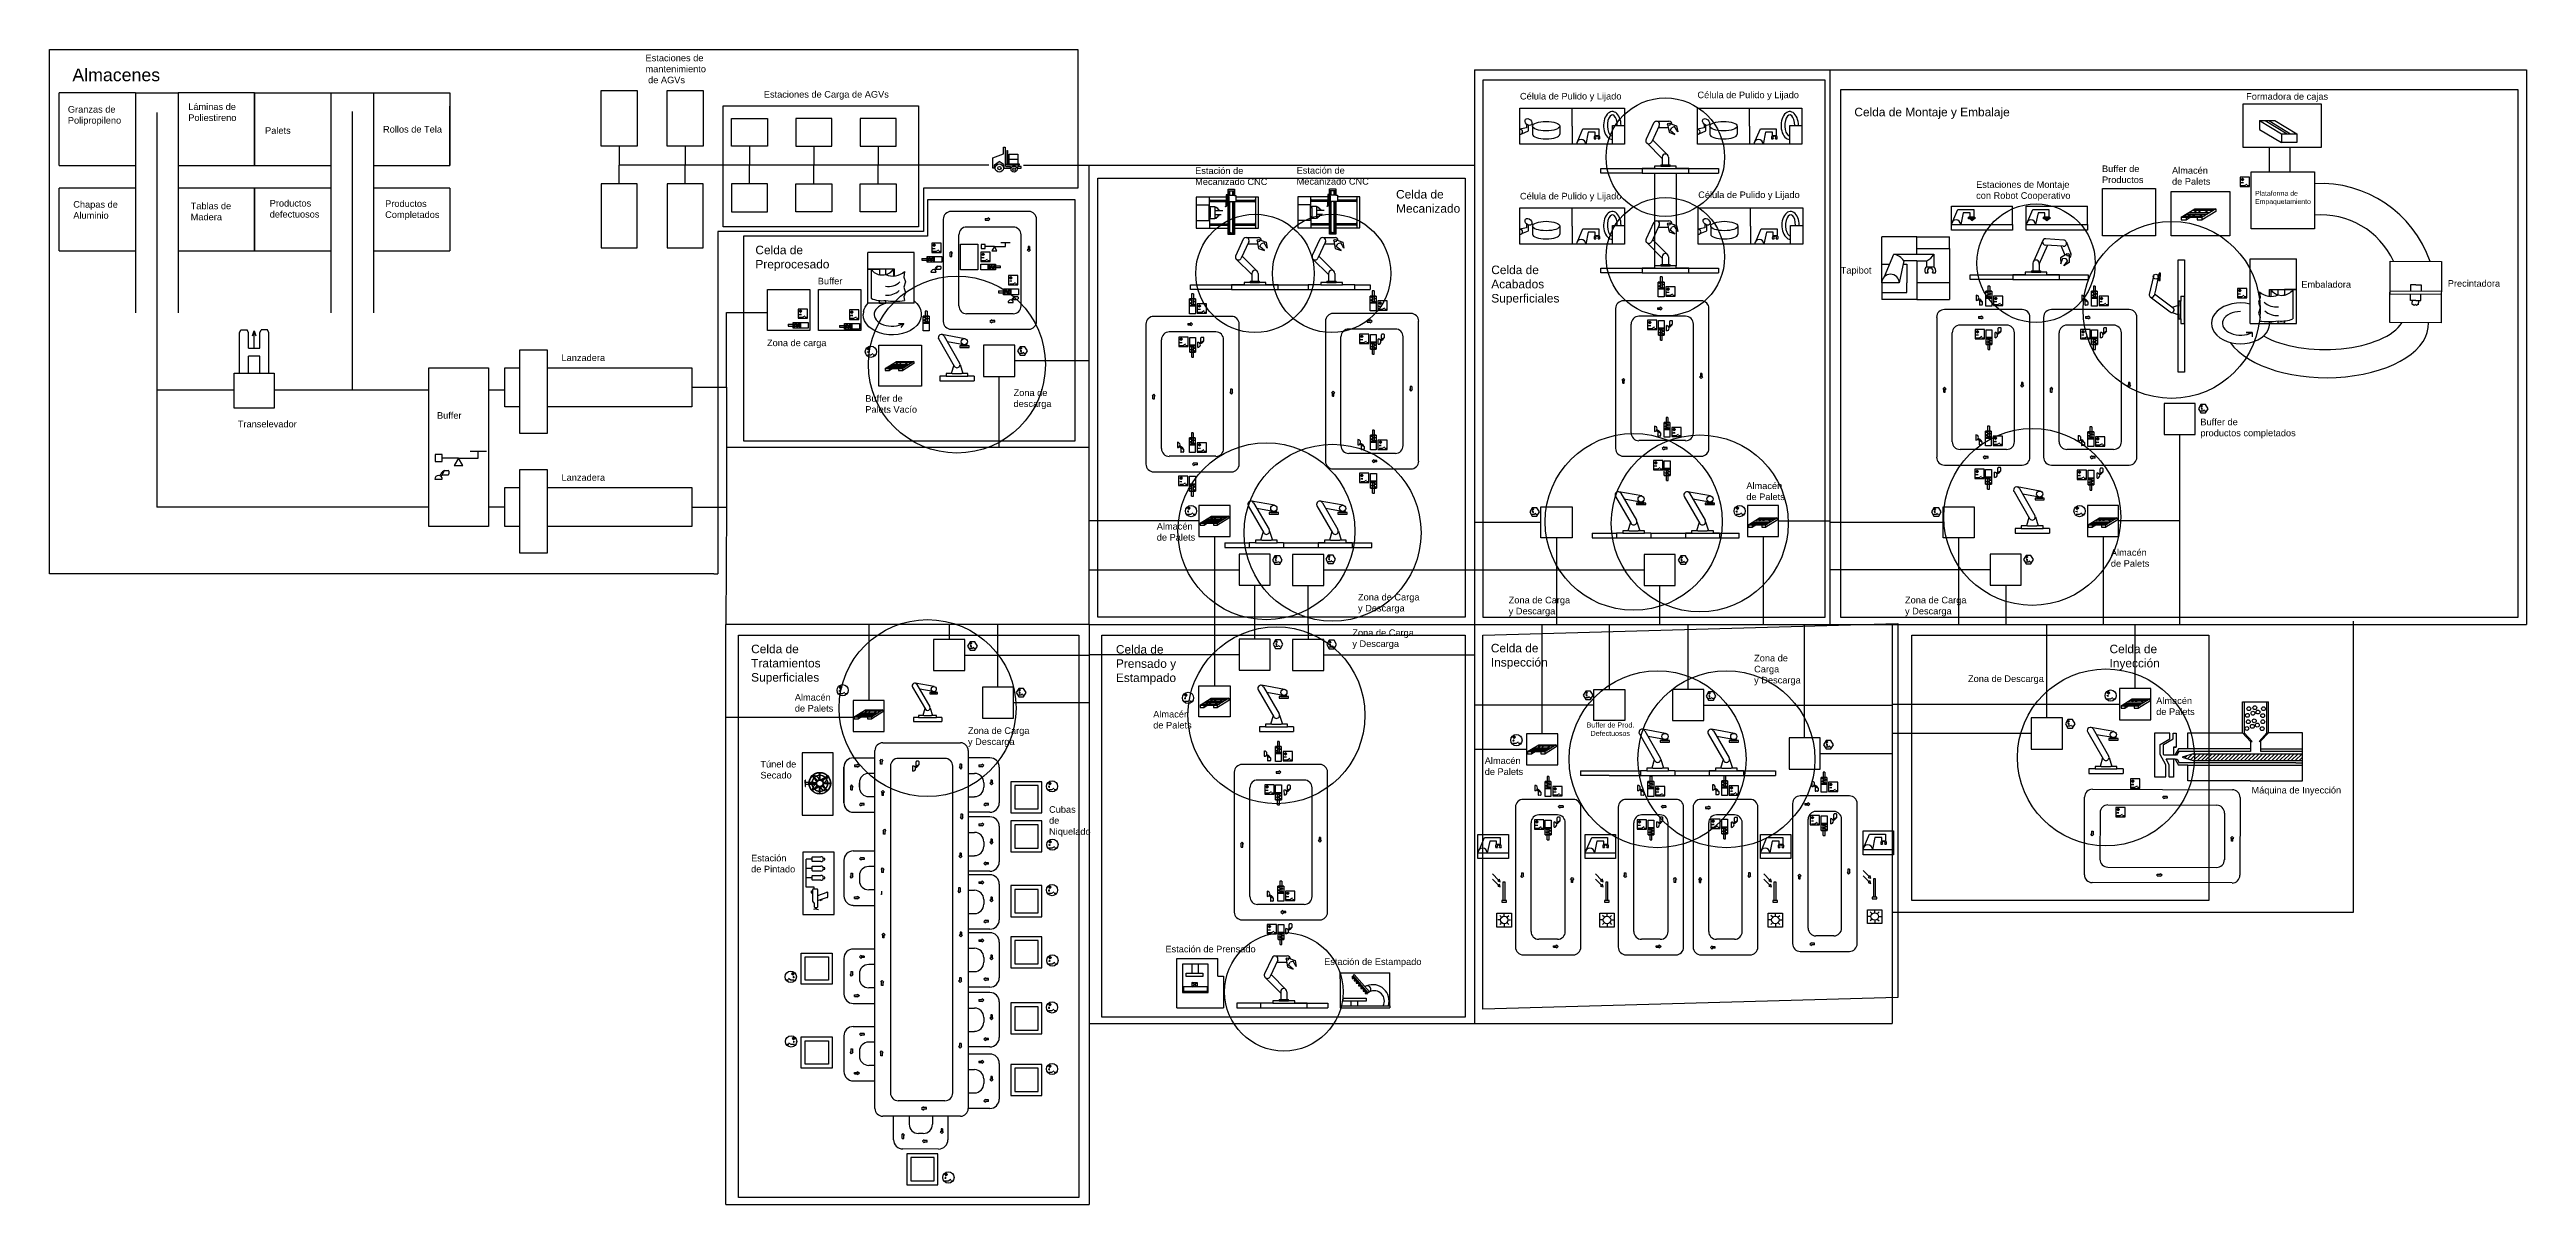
# Model space of a CAD drawing. Header units: millimetres. Extents: x 18796 to 77329, y 12688 to 39985.
import ezdxf

# ---------------------------------------------------------------- set-up
doc = ezdxf.new("R2010")
doc.units = ezdxf.units.MM
for name, color, linetype in [('Almacenaje', 80, 'Continuous'), ('Celdas', 200, 'Continuous'), ('Cintas', 82, 'Continuous'), ('Maquina', 82, 'Continuous'), ('Radio', 10, 'Continuous'), ('Robots', 80, 'Continuous'), ('Sensores', 211, 'Continuous'), ('Texto2', 7, 'Continuous'), ('TrayectAGV', 140, 'Continuous'), ('TrayTRANS', 20, 'Continuous')]:
    doc.layers.add(name, color=color, linetype=linetype)
doc.styles.get("Standard").update_dxf_attribs({"font": 'arial.ttf'})

msp = doc.modelspace()

# ---------------------------------------------------------------- texts
at = {"layer": 'Celdas', "attachment_point": 1}
for s, width, insert, char_height in [('Almacenes', 2170, (19336, 39536), 300), ('Celda de Montaje y Embalaje', 3891.57, (61446, 38608), 201.25), ('Celda de Mecanizado', 2170, (50616, 36665), 201.25), ('Celda de Preprocesado', 2170, (35476, 35348), 201.25), ('Celda de Acabados Superficiales', 2170, (52866, 34878), 201.25), ('Celda de Tratamientos\\PSuperficiales', 2170, (35376, 25918), 201.25), ('Celda de Prensado y\\PEstampado', 2170, (43996, 25908), 201.25), ('Celda de Inspección', 2170, (52856, 25938), 201.25), ('Celda de Inyección', 2170, (67476, 25918), 201.25)]:
    msp.add_mtext_dynamic_manual_height_columns(s, width=width, gutter_width=1006, heights=[0], dxfattribs=dict(at, insert=insert, char_height=char_height))
at = {"layer": 'Maquina', "char_height": 0.735, "attachment_point": 1}
for insert in [(46593, 36274), (48990, 36282)]:
    msp.add_mtext_dynamic_manual_height_columns('69', width=0.0814, gutter_width=3.67, heights=[0], dxfattribs=dict(at, insert=insert))
at = {"layer": 'Texto2', "attachment_point": 1}
for s, insert, char_height in [('Estaciones de \\Pmantenimiento\\P de AGVs', (32880, 39864), 155.97), ('Granzas de\\PPolipropileno', (19229, 38649), 155.97), ('Láminas de\\PPoliestireno', (22074, 38712), 155.97), ('Estaciones de Carga de AGVs', (35675, 39004), 155.97), ('Célula de Pulido y Lijado', (53544, 38960), 155.97), ('Célula de Pulido y Lijado', (57738, 38991), 155.97), ('Formadora de cajas', (70705, 38955), 155.97), ('Palets', (23889, 38149), 156), ('Rollos de Tela', (26677, 38178), 155.97), ('Estación de\\PMecanizado CNC', (45868, 37199), 155.97), ('Estación de\\PMecanizado CNC', (48266, 37207), 155.97), ('Estaciones de Montaje \\Pcon Robot Cooperativo', (64324, 36872), 155.97), ('Buffer de\\PProductos', (67298, 37245), 156), ('Almacén\\Pde Palets', (68953, 37206), 156), ('Chapas de\\PAluminio', (19357, 36403), 156), ('Tablas de\\PMadera', (22131, 36366), 156), ('Productos\\Pdefectuosos', (23999, 36430), 155.97), ('Productos\\PCompletados', (26727, 36421), 155.97), ('Célula de Pulido y Lijado', (53544, 36598), 155.97), ('Célula de Pulido y Lijado', (57756, 36630), 155.97), ('Buffer', (36950, 34590), 156), ('Tapibot', (61124, 34846), 156), ('Precintadora', (75470, 34535), 155.97), ('Embaladora', (72008, 34512), 156), ('Lanzadera', (30894, 32778), 156), ('Zona de carga', (35750, 33130), 155.97), ('Buffer de\\PPalets Vacío', (38073, 31816), 155.97), ('Zona de\\Pdescarga', (41577, 31952), 156), ('Transelevador', (23245, 31211), 155.97), ('Buffer', (27952, 31415), 156), ('Buffer de\\Pproductos completados', (69623, 31260), 155.97), ('Lanzadera', (30894, 29948), 156), ('Almacén\\Pde Palets', (58894, 29752), 156), ('Almacén\\Pde Palets', (44961, 28794), 156), ('Almacén\\Pde Palets', (67508, 28176), 156), ('Zona de Carga\\Py Descarga', (49717, 27120), 155.97), ('Zona de Carga\\Py Descarga', (53277, 27051), 155.97), ('Zona de Carga\\Py Descarga', (62643, 27051), 155.97), ('Zona de Carga\\Py Descarga', (49583, 26280), 155.97), ('Zona de\\PCarga\\Py Descarga', (59077, 25679), 156), ('Zona de Descarga', (64132, 25193), 155.97), ('Almacén\\Pde Palets', (36408, 24752), 156), ('Almacén\\Pde Palets', (68579, 24673), 156), ('Almacén\\Pde Palets', (44877, 24354), 156), ('Buffer de Prod.  \\P  Defectuosos', (55119, 24081), 120), ('Zona de Carga\\Py Descarga', (40499, 23965), 155.97), ('Túnel de\\PSecado', (35595, 23172), 156), ('Almacén\\Pde Palets', (52711, 23255), 156), ('Máquina de Inyección', (70830, 22558), 155.97), ('Estación\\Pde Pintado', (35375, 20952), 156), ('Estación de Prensado', (45166, 18802), 155.97), ('Estación de Estampado', (48915, 18505), 155.97)]:
    msp.add_mtext(s, dxfattribs=dict(at, insert=insert, char_height=char_height))
for s, insert, char_height, width in [('{\\H0.74535x;Plataforma de}\\P{\\H0.74535x;Empaquetamiento}', (70916, 36644), 155.97, 1391.94), ('Cubas\\Pde\\PNiquelado', (42416, 22101), 156, 359.34)]:
    msp.add_mtext(s, dxfattribs=dict(at, insert=insert, char_height=char_height, width=width))

# ---------------------------------------------------------------- hatches: boundary and pattern name
at = {"layer": 'Maquina'}
h = msp.add_hatch(dxfattribs=at)
h.set_pattern_fill('ANSI31', color=256, scale=2.939301, angle=120)
h.set_pattern_definition([(165, (61695.993, 35656.2615), (-2.415372, -9.014292), [])])
h.paths.add_polyline_path([(64268, 35987), (64180, 35987), (64224, 35943)])
h = msp.add_hatch(dxfattribs=at)
h.set_pattern_fill('ANSI31', color=256, scale=2.939301, angle=120)
h.set_pattern_definition([(165, (63467.054, 35656.2615), (-2.415372, -9.014292), [])])
h.paths.add_polyline_path([(66039, 35987), (65951, 35987), (65995, 35943)])
h = msp.add_hatch(dxfattribs=at)
h.set_pattern_fill('ANSI31', color=256, scale=20.57511)
h.set_pattern_definition([(45, (59241.65, 20534.6), (-46.19244, 46.19244), [])])
h.paths.add_polyline_path([(69452, 23342), (69196, 23261), (69452, 23180), (72038, 23180), (72038, 23342)])

# ---------------------------------------------------------------- linework, layer by layer
at = {"layer": 'Almacenaje'}
for p, q in [((20829, 38960), (19023, 38960)), ((20829, 38960), (21833, 38960)), ((23641, 38960), (21833, 38960)), ((19023, 37244), (20829, 37244)), ((21833, 37244), (23641, 37244)), ((23641, 37244), (25446, 37244)), ((26450, 37244), (28258, 37244)), ((20829, 36711), (19023, 36711)), ((23641, 36711), (21833, 36711)), ((25446, 36711), (23641, 36711)), ((28258, 36711), (26450, 36711)), ((69173, 36024), (69489, 36221)), ((69173, 36024), (69292, 36024)), ((69173, 36024), (69173, 35961)), ((69225, 36056), (69721, 36056)), ((69288, 36095), (69783, 36095)), ((69507, 36095), (69292, 35961)), ((69292, 36024), (69668, 36024)), ((69407, 36095), (69344, 36056)), ((69354, 36136), (69849, 36136)), ((69434, 36186), (69929, 36186)), ((69553, 36186), (69473, 36136)), ((69489, 36221), (69608, 36221)), ((69549, 36024), (69668, 36024)), ((69549, 36024), (69549, 35961)), ((69608, 36159), (69573, 36136)), ((69602, 36056), (69664, 36095)), ((69608, 36221), (69866, 36221)), ((69608, 36186), (69608, 36159)), ((69985, 36221), (69668, 36024)), ((69985, 36159), (69668, 35961)), ((69730, 36136), (69810, 36186)), ((69866, 36221), (69985, 36221)), ((69985, 36221), (69985, 36159)), ((19023, 35231), (20829, 35231)), ((21833, 35231), (23641, 35231)), ((23641, 35231), (25446, 35231)), ((26450, 35231), (28258, 35231)), ((40869, 32995), (40869, 32260)), ((41604, 32995), (40869, 32995)), ((41604, 32260), (41604, 32995)), ((38545, 32449), (38809, 32614)), ((38545, 32449), (38644, 32449)), ((38545, 32449), (38545, 32397)), ((38589, 32477), (39002, 32477)), ((38641, 32509), (39055, 32509)), ((38824, 32509), (38644, 32397)), ((38644, 32449), (38959, 32449)), ((38740, 32509), (38688, 32477)), ((38696, 32544), (39110, 32544)), ((38763, 32585), (39176, 32585)), ((38862, 32585), (38795, 32544)), ((38809, 32614), (38908, 32614)), ((38859, 32449), (38959, 32449)), ((38859, 32449), (38859, 32397)), ((38908, 32562), (38879, 32544)), ((38903, 32477), (38955, 32509)), ((38908, 32614), (39123, 32614)), ((38908, 32585), (38908, 32562)), ((39223, 32614), (38959, 32449)), ((39223, 32562), (38959, 32397)), ((39010, 32544), (39077, 32585)), ((39123, 32614), (39223, 32614)), ((39223, 32614), (39223, 32562)), ((40869, 32260), (41604, 32260)), ((68766, 31619), (68766, 30884)), ((69501, 31619), (68766, 31619)), ((69501, 30884), (69501, 31619)), ((68766, 30884), (69501, 30884)), ((45957, 29209), (45957, 28474)), ((46692, 29209), (45957, 29209)), ((45987, 28792), (46251, 28957)), ((45987, 28792), (46086, 28792)), ((45987, 28792), (45987, 28740)), ((46030, 28819), (46444, 28819)), ((46083, 28852), (46496, 28852)), ((46265, 28852), (46086, 28740)), ((46086, 28792), (46400, 28792)), ((46182, 28852), (46130, 28819)), ((46138, 28886), (46551, 28886)), ((46204, 28928), (46618, 28928)), ((46304, 28928), (46237, 28886)), ((46251, 28957), (46350, 28957)), ((46301, 28792), (46400, 28792)), ((46301, 28792), (46301, 28740)), ((46350, 28905), (46320, 28886)), ((46345, 28819), (46397, 28852)), ((46350, 28957), (46565, 28957)), ((46350, 28928), (46350, 28905)), ((46665, 28957), (46400, 28792)), ((46665, 28905), (46400, 28740)), ((46452, 28886), (46519, 28928)), ((46565, 28957), (46665, 28957)), ((46665, 28957), (46665, 28905)), ((46692, 28474), (46692, 29209)), ((54039, 28440), (54039, 29175)), ((54039, 29175), (54774, 29175)), ((54774, 29175), (54774, 28440)), ((58921, 29209), (58921, 28474)), ((59656, 29209), (58921, 29209)), ((58942, 28749), (59206, 28913)), ((58942, 28749), (59041, 28749)), ((58942, 28749), (58942, 28697)), ((58986, 28776), (59399, 28776)), ((59038, 28808), (59452, 28808)), ((59221, 28808), (59041, 28697)), ((59041, 28749), (59356, 28749)), ((59137, 28808), (59085, 28776)), ((59093, 28843), (59507, 28843)), ((59160, 28884), (59574, 28884)), ((59259, 28884), (59192, 28843)), ((59206, 28913), (59306, 28913)), ((59256, 28749), (59356, 28749)), ((59256, 28749), (59256, 28697)), ((59306, 28861), (59276, 28843)), ((59300, 28776), (59352, 28808)), ((59306, 28913), (59521, 28913)), ((59306, 28884), (59306, 28861)), ((59620, 28913), (59356, 28749)), ((59620, 28861), (59356, 28697)), ((59408, 28843), (59474, 28884)), ((59521, 28913), (59620, 28913)), ((59620, 28913), (59620, 28861)), ((59656, 28474), (59656, 29209)), ((63542, 28440), (63542, 29175)), ((63542, 29175), (64277, 29175)), ((64277, 29175), (64277, 28440)), ((66954, 29209), (66954, 28474)), ((67689, 29209), (66954, 29209)), ((66975, 28749), (67240, 28913)), ((66975, 28749), (67075, 28749)), ((66975, 28749), (66975, 28697)), ((67019, 28776), (67433, 28776)), ((67071, 28808), (67485, 28808)), ((67254, 28808), (67075, 28697)), ((67075, 28749), (67389, 28749)), ((67171, 28808), (67118, 28776)), ((67126, 28843), (67540, 28843)), ((67193, 28884), (67607, 28884)), ((67293, 28884), (67226, 28843)), ((67240, 28913), (67339, 28913)), ((67290, 28749), (67389, 28749)), ((67290, 28749), (67290, 28697)), ((67339, 28861), (67309, 28843)), ((67333, 28776), (67386, 28808)), ((67339, 28913), (67554, 28913)), ((67339, 28884), (67339, 28861)), ((67653, 28913), (67389, 28749)), ((67653, 28861), (67389, 28697)), ((67441, 28843), (67508, 28884)), ((67554, 28913), (67653, 28913)), ((67653, 28913), (67653, 28861)), ((67689, 28474), (67689, 29209)), ((45957, 28474), (46692, 28474)), ((54774, 28440), (54039, 28440)), ((58921, 28474), (59656, 28474)), ((64277, 28440), (63542, 28440)), ((66954, 28474), (67689, 28474)), ((46909, 28057), (46909, 27323)), ((47644, 28057), (46909, 28057)), ((47644, 27323), (47644, 28057)), ((48171, 28051), (48171, 27316)), ((48906, 28051), (48171, 28051)), ((48906, 27316), (48906, 28051)), ((56478, 28051), (56478, 27316)), ((57212, 28051), (56478, 28051)), ((57212, 27316), (57212, 28051)), ((64655, 28057), (64655, 27323)), ((65390, 28057), (64655, 28057)), ((65390, 27323), (65390, 28057)), ((46909, 27323), (47644, 27323)), ((48171, 27316), (48906, 27316)), ((56478, 27316), (57212, 27316)), ((64655, 27323), (65390, 27323)), ((39688, 26041), (39688, 25306)), ((40423, 26041), (39688, 26041)), ((40423, 25306), (40423, 26041)), ((46909, 26048), (46909, 25313)), ((47644, 26048), (46909, 26048)), ((47644, 25313), (47644, 26048)), ((48171, 26041), (48171, 25306)), ((48906, 26041), (48171, 26041)), ((48906, 25306), (48906, 26041)), ((39688, 25306), (40423, 25306)), ((46909, 25313), (47644, 25313)), ((48171, 25306), (48906, 25306)), ((37787, 24603), (37787, 23868)), ((38522, 24603), (37787, 24603)), ((38522, 23868), (38522, 24603)), ((40841, 24917), (40841, 24182)), ((41576, 24917), (40841, 24917)), ((41576, 24182), (41576, 24917)), ((45957, 24214), (45957, 24949)), ((45957, 24949), (46692, 24949)), ((45983, 24489), (46248, 24654)), ((46201, 24625), (46615, 24625)), ((46300, 24625), (46234, 24583)), ((46248, 24654), (46347, 24654)), ((46347, 24602), (46317, 24583)), ((46347, 24654), (46562, 24654)), ((46347, 24625), (46347, 24602)), ((46661, 24654), (46397, 24489)), ((46661, 24602), (46397, 24437)), ((46449, 24583), (46516, 24625)), ((46562, 24654), (46661, 24654)), ((46661, 24654), (46661, 24602)), ((46692, 24949), (46692, 24214)), ((55289, 24125), (55289, 24860)), ((55289, 24860), (56024, 24860)), ((56024, 24860), (56024, 24125)), ((57151, 24860), (57151, 24125)), ((57886, 24860), (57151, 24860)), ((57886, 24125), (57886, 24860)), ((67714, 24879), (67714, 24144)), ((68449, 24879), (67714, 24879)), ((67748, 24473), (68012, 24637)), ((67966, 24608), (68380, 24608)), ((68065, 24608), (67999, 24567)), ((68012, 24637), (68112, 24637)), ((68112, 24585), (68082, 24567)), ((68112, 24637), (68327, 24637)), ((68112, 24608), (68112, 24585)), ((68426, 24637), (68162, 24473)), ((68426, 24585), (68162, 24420)), ((68214, 24567), (68280, 24608)), ((68327, 24637), (68426, 24637)), ((68426, 24637), (68426, 24585)), ((68449, 24144), (68449, 24879)), ((37812, 24216), (38077, 24381)), ((37812, 24216), (37912, 24216)), ((37812, 24216), (37812, 24164)), ((37856, 24243), (38270, 24243)), ((37908, 24276), (38322, 24276)), ((38091, 24276), (37912, 24164)), ((37912, 24216), (38226, 24216)), ((38008, 24276), (37956, 24243)), ((37964, 24310), (38377, 24310)), ((38030, 24352), (38444, 24352)), ((38130, 24352), (38063, 24310)), ((38077, 24381), (38176, 24381)), ((38127, 24216), (38226, 24216)), ((38127, 24216), (38127, 24164)), ((38176, 24329), (38146, 24310)), ((38171, 24243), (38223, 24276)), ((38176, 24381), (38391, 24381)), ((38176, 24352), (38176, 24329)), ((38490, 24381), (38226, 24216)), ((38490, 24329), (38226, 24164)), ((38278, 24310), (38345, 24352)), ((38391, 24381), (38490, 24381)), ((38490, 24381), (38490, 24329)), ((40841, 24182), (41576, 24182)), ((46692, 24214), (45957, 24214)), ((45983, 24489), (46083, 24489)), ((45983, 24489), (45983, 24437)), ((46027, 24516), (46441, 24516)), ((46079, 24549), (46493, 24549)), ((46262, 24549), (46083, 24437)), ((46083, 24489), (46397, 24489)), ((46179, 24549), (46126, 24516)), ((46134, 24583), (46548, 24583)), ((46298, 24489), (46397, 24489)), ((46298, 24489), (46298, 24437)), ((46341, 24516), (46394, 24549)), ((56024, 24125), (55289, 24125)), ((57151, 24125), (57886, 24125)), ((65628, 24186), (65628, 23451)), ((66363, 24186), (65628, 24186)), ((66363, 23451), (66363, 24186)), ((67714, 24144), (68449, 24144)), ((67748, 24473), (67847, 24473)), ((67748, 24473), (67748, 24420)), ((67792, 24500), (68206, 24500)), ((67844, 24532), (68258, 24532)), ((68027, 24532), (67847, 24420)), ((67847, 24473), (68162, 24473)), ((67943, 24532), (67891, 24500)), ((67899, 24567), (68313, 24567)), ((68062, 24473), (68162, 24473)), ((68062, 24473), (68062, 24420)), ((68106, 24500), (68158, 24532)), ((37787, 23868), (38522, 23868)), ((53700, 23811), (53700, 23076)), ((54435, 23811), (53700, 23811)), ((53723, 23390), (53987, 23555)), ((53767, 23417), (54180, 23417)), ((53819, 23450), (54232, 23450)), ((54002, 23450), (53822, 23338)), ((53918, 23450), (53866, 23417)), ((53874, 23484), (54288, 23484)), ((53941, 23526), (54354, 23526)), ((54040, 23526), (53973, 23484)), ((53987, 23555), (54086, 23555)), ((54086, 23503), (54057, 23484)), ((54081, 23417), (54133, 23450)), ((54086, 23555), (54301, 23555)), ((54086, 23526), (54086, 23503)), ((54401, 23555), (54137, 23390)), ((54401, 23503), (54137, 23338)), ((54188, 23484), (54255, 23526)), ((54301, 23555), (54401, 23555)), ((54401, 23555), (54401, 23503)), ((54435, 23076), (54435, 23811)), ((59903, 23715), (59903, 22980)), ((60637, 23715), (59903, 23715)), ((60637, 22980), (60637, 23715)), ((65628, 23451), (66363, 23451)), ((53700, 23076), (54435, 23076)), ((53723, 23390), (53822, 23390)), ((53723, 23390), (53723, 23338)), ((53822, 23390), (54137, 23390)), ((54037, 23390), (54137, 23390)), ((54037, 23390), (54037, 23338)), ((59903, 22980), (60637, 22980))]:
    msp.add_line(p, q, dxfattribs=at)
for points in [[(19023, 37244), (19023, 38960)], [(20829, 38960), (20829, 33763)], [(21833, 38960), (21833, 33763)], [(23641, 37244), (23641, 38960), (25446, 38960), (25446, 36711)], [(23641, 38960), (23641, 37244)], [(23641, 37244), (23641, 38960)], [(25446, 38960), (26450, 38960), (26450, 36711)], [(26450, 38960), (28258, 38960), (28258, 37244)], [(28258, 37244), (28258, 38650)], [(19023, 35231), (19023, 36711)], [(23641, 36711), (23641, 35231)], [(23641, 35231), (23641, 36711)], [(25446, 36711), (25446, 33763)], [(26450, 36711), (26450, 33763)], [(28258, 36711), (28258, 35231)]]:
    msp.add_lwpolyline(points, dxfattribs=at)
for points in [[(67314, 36700), (68564, 36700), (68564, 35580), (67314, 35580)], [(68934, 36633), (70318, 36633), (70318, 35580), (68934, 35580)], [(69173, 35961), (69292, 35961), (69292, 36024), (69173, 36024)], [(69549, 35961), (69668, 35961), (69668, 36024), (69549, 36024)], [(40323, 35386), (40735, 35386), (40735, 34779), (40323, 34779)], [(35759, 34312), (36763, 34312), (36763, 33342), (35759, 33342)], [(36964, 34312), (37968, 34312), (37968, 33342), (36964, 33342)], [(38396, 32999), (39400, 32999), (39400, 32029), (38396, 32029)], [(27763, 32463), (29169, 32463), (29169, 28711), (27763, 28711)], [(38545, 32397), (38644, 32397), (38644, 32449), (38545, 32449)], [(38859, 32397), (38959, 32397), (38959, 32449), (38859, 32449)], [(45987, 28740), (46086, 28740), (46086, 28792), (45987, 28792)], [(46301, 28740), (46400, 28740), (46400, 28792), (46301, 28792)], [(58942, 28697), (59041, 28697), (59041, 28749), (58942, 28749)], [(59256, 28697), (59356, 28697), (59356, 28749), (59256, 28749)], [(66975, 28697), (67075, 28697), (67075, 28749), (66975, 28749)], [(67290, 28697), (67389, 28697), (67389, 28749), (67290, 28749)], [(37812, 24164), (37912, 24164), (37912, 24216), (37812, 24216)], [(38127, 24164), (38226, 24164), (38226, 24216), (38127, 24216)], [(45983, 24437), (46083, 24437), (46083, 24489), (45983, 24489)], [(46298, 24437), (46397, 24437), (46397, 24489), (46298, 24489)], [(67748, 24420), (67847, 24420), (67847, 24473), (67748, 24473)], [(68062, 24420), (68162, 24420), (68162, 24473), (68062, 24473)], [(53723, 23338), (53822, 23338), (53822, 23390), (53723, 23390)], [(54037, 23338), (54137, 23338), (54137, 23390), (54037, 23390)]]:
    msp.add_lwpolyline(points, close=True, dxfattribs=at)
at = {"layer": 'Celdas'}
for p, q in [((18796, 27595), (18796, 39985)), ((18796, 39985), (43096, 39985)), ((43096, 39985), (43096, 36705)), ((43096, 36705), (39446, 36705)), ((39446, 36705), (39446, 35685)), ((43036, 36435), (39546, 36435)), ((39546, 36435), (39546, 35575)), ((43036, 30735), (43036, 36435)), ((39446, 35685), (34586, 35685)), ((34586, 35685), (34586, 27595)), ((39546, 35575), (35196, 35575)), ((35196, 35575), (35196, 35205)), ((35196, 35205), (35196, 30735)), ((35196, 30735), (43036, 30735)), ((34496, 27595), (18796, 27595)), ((34496, 27595), (34586, 27595))]:
    msp.add_line(p, q, dxfattribs=at)
for points in [[(52666, 26565), (60756, 26565), (60756, 39262), (52666, 39262)], [(61116, 26565), (77136, 26565), (77136, 39035), (61116, 39035)], [(52246, 26565), (43566, 26565), (43566, 36945), (52246, 36945)], [(52666, 26145), (62477, 26421), (62477, 17580), (52666, 17304)], [(35076, 26145), (43116, 26145), (43116, 12852), (35076, 12852)], [(43666, 26145), (52246, 26145), (52246, 17112), (43666, 17112)], [(62803, 26145), (69826, 26145), (69826, 19875), (62803, 19875)]]:
    msp.add_lwpolyline(points, close=True, dxfattribs=at)
at = {"layer": 'Cintas'}
for p, q in [((71249, 37668), (71249, 37095)), ((71748, 37095), (71748, 37668))]:
    msp.add_line(p, q, dxfattribs=at)
for centre, radius, start, end in [((72466, 34083), 2735, 19.01304, 93.08583), ((72478, 34196), 1881, 24.64218, 94.84697)]:
    msp.add_arc(centre, radius, start, end, dxfattribs=at)
for centre, major_axis, ratio, start_param, end_param in [((72599, 33493), (2415, 0), 0.523955, 3.490955, 6.311069), ((72573, 33791), (1896, 0), 0.474157, 3.836183, 5.991561)]:
    msp.add_ellipse(centre, major_axis=major_axis, ratio=ratio, start_param=start_param, end_param=end_param, dxfattribs=at)
at = {"layer": 'Maquina'}
for p, q in [((53700, 38132), (53544, 38099)), ((53589, 37995), (53746, 38062)), ((53700, 38223), (53700, 38132)), ((53746, 38062), (53746, 38196)), ((53839, 38175), (53839, 37982)), ((54484, 38175), (54484, 37982)), ((54779, 38175), (54779, 38601)), ((54779, 38175), (54779, 37748)), ((54912, 37828), (55032, 38108)), ((55032, 38108), (55407, 38108)), ((55407, 38108), (55407, 37953)), ((57894, 38132), (57738, 38099)), ((57782, 37995), (57939, 38062)), ((57894, 38223), (57894, 38132)), ((57939, 38062), (57939, 38196)), ((58033, 38175), (58033, 37982)), ((58677, 38175), (58677, 37982)), ((58972, 38175), (58972, 38601)), ((58972, 38175), (58972, 37748)), ((59105, 37828), (59226, 38108)), ((59226, 38108), (59600, 38108)), ((59600, 38108), (59600, 37953)), ((71020, 38307), (71537, 37993)), ((71020, 38307), (71386, 38307)), ((71020, 38307), (71020, 38098)), ((71020, 38098), (71537, 37784)), ((71156, 38307), (71673, 37993)), ((71237, 38307), (71754, 37993)), ((71386, 38307), (71903, 37993)), ((41087, 37429), (41339, 37521)), ((41339, 37521), (41339, 37676)), ((41339, 37676), (41378, 37676)), ((41378, 37676), (41378, 37294)), ((41416, 37598), (41416, 37260)), ((41416, 37598), (41436, 37598)), ((41436, 37598), (41436, 37279)), ((41474, 37396), (41474, 37512)), ((41474, 37512), (41678, 37512)), ((41678, 37512), (41678, 37396)), ((55157, 38028), (55098, 37748)), ((55319, 38028), (55157, 38028)), ((55294, 37900), (55293, 37899)), ((55294, 37899), (55293, 37899)), ((55298, 37874), (55337, 37874)), ((55319, 37953), (55319, 38028)), ((55319, 37953), (55407, 37953)), ((55326, 37899), (55326, 37900)), ((55326, 37900), (55326, 37899)), ((55326, 37899), (55326, 37899)), ((55389, 37874), (55427, 37874)), ((55399, 37900), (55399, 37899)), ((55399, 37900), (55399, 37900)), ((59350, 38028), (59292, 37748)), ((59512, 38028), (59350, 38028)), ((59487, 37900), (59487, 37899)), ((59487, 37899), (59487, 37899)), ((59492, 37874), (59530, 37874)), ((59512, 37953), (59512, 38028)), ((59512, 37953), (59600, 37953)), ((59520, 37899), (59520, 37900)), ((59520, 37900), (59520, 37899)), ((59520, 37899), (59520, 37899)), ((59582, 37874), (59621, 37874)), ((59592, 37900), (59592, 37899)), ((59592, 37900), (59592, 37900)), ((71537, 37993), (71903, 37993)), ((71537, 37993), (71537, 37784)), ((71903, 37784), (71537, 37784)), ((71903, 37993), (71903, 37784)), ((41087, 37183), (41087, 37429)), ((41126, 37183), (41087, 37183)), ((41126, 37260), (41237, 37338)), ((41126, 37183), (41126, 37260)), ((41358, 37260), (41237, 37338)), ((41358, 37183), (41358, 37260)), ((41358, 37183), (41502, 37183)), ((41397, 37281), (41378, 37294)), ((41397, 37221), (41397, 37281)), ((41397, 37221), (41502, 37221)), ((41416, 37260), (41717, 37260)), ((41717, 37279), (41436, 37279)), ((41474, 37279), (41474, 37396)), ((41474, 37396), (41678, 37396)), ((41502, 37183), (41502, 37221)), ((41502, 37183), (41502, 37183)), ((41678, 37396), (41678, 37279)), ((41756, 37221), (41678, 37221)), ((41678, 37183), (41678, 37221)), ((41678, 37183), (41756, 37183)), ((41717, 37260), (41717, 37279)), ((41756, 37183), (41756, 37221)), ((45894, 36497), (45894, 35762)), ((46603, 36497), (45894, 36497)), ((45894, 36313), (46188, 36313)), ((46188, 36313), (46188, 35946)), ((46207, 36240), (46207, 36497)), ((46207, 36431), (46221, 36431)), ((46221, 36387), (46207, 36387)), ((46221, 36431), (46221, 36387)), ((46221, 36424), (46603, 36424)), ((46221, 36394), (46596, 36394)), ((46596, 36291), (46591, 36286)), ((46603, 36402), (46596, 36402)), ((46596, 36402), (46596, 36291)), ((46640, 36549), (46603, 36549)), ((46603, 36549), (46603, 36372)), ((46603, 36372), (46640, 36372)), ((46611, 36372), (46611, 36328)), ((46611, 36328), (46611, 36284)), ((46640, 36534), (46640, 36549)), ((46640, 36387), (46640, 36534)), ((46640, 36534), (46648, 36534)), ((46640, 36512), (46670, 36512)), ((46640, 36409), (46670, 36409)), ((46831, 36387), (46640, 36387)), ((46640, 36372), (46640, 36387)), ((46648, 36534), (46648, 36681)), ((46648, 36681), (46795, 36681)), ((46648, 36644), (46795, 36644)), ((46795, 36534), (46648, 36534)), ((46648, 35615), (46648, 36387)), ((46662, 36629), (46662, 36644)), ((46670, 36629), (46662, 36629)), ((46662, 36534), (46662, 36549)), ((46662, 36549), (46692, 36549)), ((46662, 36387), (46662, 36372)), ((46662, 36372), (46692, 36372)), ((46670, 36549), (46670, 36629)), ((46670, 36629), (46684, 36629)), ((46670, 36409), (46670, 36512)), ((46670, 35667), (46670, 36372)), ((46684, 36549), (46684, 36629)), ((46684, 36629), (46692, 36629)), ((46684, 35667), (46684, 36372)), ((46692, 36629), (46692, 36644)), ((46692, 36549), (46692, 36534)), ((46692, 36372), (46692, 36387)), ((46750, 36629), (46750, 36644)), ((46758, 36629), (46750, 36629)), ((46780, 36549), (46750, 36549)), ((46750, 36549), (46750, 36534)), ((46750, 36372), (46750, 36387)), ((46780, 36372), (46750, 36372)), ((46758, 36629), (46772, 36629)), ((46758, 36549), (46758, 36629)), ((46758, 35667), (46758, 36372)), ((46772, 36629), (46780, 36629)), ((46772, 36549), (46772, 36629)), ((46772, 35667), (46772, 36372)), ((46780, 36629), (46780, 36644)), ((46780, 36534), (46780, 36549)), ((46780, 36387), (46780, 36372)), ((46795, 36681), (46795, 36534)), ((46795, 36534), (46831, 36534)), ((46795, 36387), (46795, 35762)), ((46831, 36534), (46831, 36387)), ((47364, 36497), (46831, 36497)), ((46831, 36424), (47276, 36424)), ((46831, 36394), (47276, 36394)), ((47291, 36431), (47276, 36431)), ((47276, 36431), (47276, 36387)), ((47276, 36387), (47291, 36387)), ((47291, 36497), (47291, 35762)), ((47364, 35762), (47364, 36497)), ((48292, 36505), (48292, 35770)), ((49001, 36505), (48292, 36505)), ((48292, 36322), (48586, 36322)), ((48586, 36322), (48586, 35954)), ((48604, 36248), (48604, 36505)), ((48604, 36439), (48619, 36439)), ((48619, 36395), (48604, 36395)), ((48619, 36439), (48619, 36395)), ((48619, 36432), (49001, 36432)), ((48619, 36402), (48994, 36402)), ((48986, 36286), (48999, 36291)), ((48994, 36299), (48988, 36294)), ((48988, 36294), (48988, 36287)), ((49001, 36410), (48994, 36410)), ((48994, 36410), (48994, 36299)), ((48999, 36291), (48995, 36278)), ((49008, 36292), (48996, 36280)), ((49038, 36557), (49001, 36557)), ((49001, 36557), (49001, 36380)), ((49001, 36380), (49038, 36380)), ((49008, 36380), (49008, 36336)), ((49008, 36336), (49008, 36292)), ((49038, 36542), (49038, 36557)), ((49038, 36395), (49038, 36542)), ((49038, 36542), (49045, 36542)), ((49038, 36520), (49067, 36520)), ((49038, 36417), (49067, 36417)), ((49229, 36395), (49038, 36395)), ((49038, 36380), (49038, 36395)), ((49045, 36542), (49045, 36689)), ((49045, 36689), (49192, 36689)), ((49045, 36652), (49192, 36652)), ((49192, 36542), (49045, 36542)), ((49045, 35623), (49045, 36395)), ((49060, 36638), (49060, 36652)), ((49067, 36638), (49060, 36638)), ((49060, 36542), (49060, 36557)), ((49060, 36557), (49089, 36557)), ((49060, 36395), (49060, 36380)), ((49060, 36380), (49089, 36380)), ((49067, 36557), (49067, 36638)), ((49067, 36638), (49082, 36638)), ((49067, 36417), (49067, 36520)), ((49067, 35675), (49067, 36380)), ((49082, 36557), (49082, 36638)), ((49082, 36638), (49089, 36638)), ((49082, 35675), (49082, 36380)), ((49089, 36638), (49089, 36652)), ((49089, 36557), (49089, 36542)), ((49089, 36380), (49089, 36395)), ((49148, 36638), (49148, 36652)), ((49155, 36638), (49148, 36638)), ((49177, 36557), (49148, 36557)), ((49148, 36557), (49148, 36542)), ((49148, 36380), (49148, 36395)), ((49177, 36380), (49148, 36380)), ((49155, 36638), (49170, 36638)), ((49155, 36557), (49155, 36638)), ((49155, 35675), (49155, 36380)), ((49170, 36638), (49177, 36638)), ((49170, 36557), (49170, 36638)), ((49170, 35675), (49170, 36380)), ((49177, 36638), (49177, 36652)), ((49177, 36542), (49177, 36557)), ((49177, 36395), (49177, 36380)), ((49192, 36689), (49192, 36542)), ((49192, 36542), (49229, 36542)), ((49192, 36395), (49192, 35770)), ((49229, 36542), (49229, 36395)), ((49762, 36505), (49229, 36505)), ((49229, 36432), (49673, 36432)), ((49229, 36402), (49673, 36402)), ((49688, 36439), (49673, 36439)), ((49673, 36439), (49673, 36395)), ((49673, 36395), (49688, 36395)), ((49688, 36505), (49688, 35770)), ((49762, 35770), (49762, 36505)), ((39917, 35973), (39917, 33558)), ((41937, 36157), (40100, 36157)), ((41570, 35789), (40468, 35789)), ((42121, 33558), (42121, 35973)), ((45894, 35946), (46188, 35946)), ((45894, 35762), (46648, 35762)), ((46188, 36240), (46225, 36240)), ((46225, 36020), (46188, 36020)), ((46207, 36020), (46207, 35762)), ((46207, 35873), (46221, 35873)), ((46221, 35829), (46207, 35829)), ((46221, 35873), (46221, 35829)), ((46221, 35865), (46633, 35865)), ((46221, 35836), (46633, 35836)), ((46225, 36240), (46225, 36277)), ((46225, 36277), (46335, 36277)), ((46225, 36240), (46225, 36020)), ((46225, 35983), (46225, 36020)), ((46335, 35983), (46225, 35983)), ((46335, 36277), (46335, 36020)), ((46335, 36262), (46372, 36262)), ((46519, 36174), (46335, 36174)), ((46335, 36086), (46482, 36086)), ((46335, 36020), (46335, 35983)), ((46335, 35998), (46372, 35998)), ((46372, 36262), (46372, 36240)), ((46372, 36240), (46394, 36240)), ((46372, 35998), (46372, 36020)), ((46372, 36020), (46394, 36020)), ((46394, 36240), (46394, 36218)), ((46394, 36218), (46416, 36218)), ((46394, 36020), (46394, 36042)), ((46394, 36042), (46416, 36042)), ((46416, 36218), (46416, 36196)), ((46416, 36196), (46438, 36196)), ((46416, 36042), (46416, 36064)), ((46416, 36064), (46438, 36064)), ((46438, 36196), (46438, 36174)), ((46438, 36064), (46438, 36086)), ((46585, 36265), (46589, 36278)), ((46597, 36270), (46585, 36265)), ((46589, 36278), (46602, 36283)), ((46591, 36286), (46591, 36279)), ((46602, 36283), (46597, 36270)), ((46611, 36284), (46598, 36272)), ((46648, 35873), (46633, 35873)), ((46633, 35873), (46633, 35865)), ((46633, 35865), (46633, 35829)), ((46633, 35829), (46648, 35829)), ((46795, 35873), (46809, 35873)), ((46809, 35829), (46795, 35829)), ((46795, 35762), (47364, 35762)), ((46795, 35762), (46795, 35615)), ((46809, 35873), (46809, 35829)), ((46809, 35865), (47276, 35865)), ((46809, 35836), (47276, 35836)), ((47291, 35873), (47276, 35873)), ((47276, 35873), (47276, 35829)), ((47276, 35829), (47291, 35829)), ((48292, 35954), (48586, 35954)), ((48292, 35770), (49045, 35770)), ((48586, 36248), (48623, 36248)), ((48623, 36028), (48586, 36028)), ((48604, 36028), (48604, 35770)), ((48604, 35881), (48619, 35881)), ((48619, 35837), (48604, 35837)), ((48619, 35881), (48619, 35837)), ((48619, 35873), (49030, 35873)), ((48619, 35844), (49030, 35844)), ((48623, 36248), (48623, 36285)), ((48623, 36285), (48733, 36285)), ((48623, 36248), (48623, 36028)), ((48623, 35991), (48623, 36028)), ((48733, 35991), (48623, 35991)), ((48733, 36285), (48733, 36028)), ((48733, 36270), (48770, 36270)), ((48917, 36182), (48733, 36182)), ((48733, 36094), (48880, 36094)), ((48733, 36028), (48733, 35991)), ((48733, 36006), (48770, 36006)), ((48770, 36270), (48770, 36248)), ((48770, 36248), (48792, 36248)), ((48770, 36006), (48770, 36028)), ((48770, 36028), (48792, 36028)), ((48792, 36248), (48792, 36226)), ((48792, 36226), (48814, 36226)), ((48792, 36028), (48792, 36050)), ((48792, 36050), (48814, 36050)), ((48814, 36226), (48814, 36204)), ((48814, 36204), (48836, 36204)), ((48814, 36050), (48814, 36072)), ((48814, 36072), (48836, 36072)), ((48836, 36204), (48836, 36182)), ((48836, 36072), (48836, 36094)), ((48982, 36273), (48986, 36286)), ((48995, 36278), (48982, 36273)), ((49045, 35881), (49030, 35881)), ((49030, 35881), (49030, 35873)), ((49030, 35873), (49030, 35837)), ((49030, 35837), (49045, 35837)), ((49192, 35881), (49207, 35881)), ((49207, 35837), (49192, 35837)), ((49192, 35770), (49762, 35770)), ((49192, 35770), (49192, 35623)), ((49207, 35881), (49207, 35837)), ((49207, 35873), (49673, 35873)), ((49207, 35844), (49673, 35844)), ((49688, 35881), (49673, 35881)), ((49673, 35881), (49673, 35837)), ((49673, 35837), (49688, 35837)), ((53700, 35771), (53544, 35738)), ((53700, 35862), (53700, 35771)), ((53746, 35701), (53746, 35835)), ((53839, 35813), (53839, 35621)), ((54484, 35813), (54484, 35621)), ((54779, 35813), (54779, 36240)), ((54779, 35813), (54779, 35387)), ((54912, 35467), (55032, 35747)), ((55032, 35747), (55407, 35747)), ((55407, 35747), (55407, 35592)), ((57912, 35771), (57756, 35738)), ((57912, 35862), (57912, 35771)), ((57957, 35701), (57957, 35835)), ((58051, 35813), (58051, 35621)), ((58696, 35813), (58696, 35621)), ((58991, 35813), (58991, 36240)), ((58991, 35813), (58991, 35387)), ((59124, 35467), (59244, 35747)), ((59244, 35747), (59619, 35747)), ((59619, 35747), (59619, 35592)), ((63739, 35847), (63739, 36281)), ((63739, 36281), (65186, 36281)), ((63773, 35927), (63893, 36207)), ((63893, 36207), (64268, 36207)), ((64018, 36127), (63959, 35847)), ((64180, 36127), (64018, 36127)), ((64180, 36024), (64180, 36127)), ((64268, 36024), (64180, 36024)), ((64180, 35987), (64224, 35987)), ((64180, 35987), (64224, 35943)), ((64224, 35943), (64268, 35987)), ((64268, 36207), (64268, 36024)), ((65186, 35847), (65186, 36281)), ((65510, 35847), (65510, 36281)), ((65510, 36281), (66957, 36281)), ((65544, 35927), (65664, 36207)), ((65664, 36207), (66039, 36207)), ((65789, 36127), (65730, 35847)), ((65951, 36127), (65789, 36127)), ((65951, 36024), (65951, 36127)), ((66039, 36024), (65951, 36024)), ((65951, 35987), (65995, 35987)), ((65951, 35987), (65995, 35943)), ((65995, 35943), (66039, 35987)), ((66039, 36207), (66039, 36024)), ((66957, 35847), (66957, 36281)), ((38130, 33993), (38130, 35191)), ((39226, 35191), (38130, 35191)), ((39226, 33993), (39226, 35191)), ((40284, 33926), (40284, 35606)), ((41754, 33926), (41754, 35606)), ((46648, 35652), (46795, 35652)), ((46795, 35615), (46648, 35615)), ((46662, 35652), (46662, 35667)), ((46662, 35667), (46692, 35667)), ((46692, 35667), (46692, 35652)), ((46780, 35667), (46750, 35667)), ((46750, 35667), (46750, 35652)), ((46780, 35652), (46780, 35667)), ((49045, 35660), (49192, 35660)), ((49192, 35623), (49045, 35623)), ((49060, 35660), (49060, 35675)), ((49060, 35675), (49089, 35675)), ((49089, 35675), (49089, 35660)), ((49177, 35675), (49148, 35675)), ((49148, 35675), (49148, 35660)), ((49177, 35660), (49177, 35675)), ((53589, 35634), (53746, 35701)), ((55157, 35666), (55098, 35387)), ((55319, 35666), (55157, 35666)), ((55294, 35538), (55293, 35538)), ((55294, 35538), (55293, 35538)), ((55298, 35513), (55337, 35513)), ((55319, 35592), (55319, 35666)), ((55319, 35592), (55407, 35592)), ((55326, 35538), (55326, 35538)), ((55326, 35538), (55326, 35538)), ((55326, 35538), (55326, 35538)), ((55389, 35513), (55427, 35513)), ((55399, 35538), (55399, 35538)), ((55399, 35538), (55399, 35538)), ((57801, 35634), (57957, 35701)), ((59369, 35666), (59310, 35387)), ((59530, 35666), (59369, 35666)), ((59505, 35538), (59505, 35538)), ((59505, 35538), (59505, 35538)), ((59510, 35513), (59548, 35513)), ((59530, 35592), (59530, 35666)), ((59530, 35592), (59619, 35592)), ((59538, 35538), (59538, 35538)), ((59538, 35538), (59538, 35538)), ((59538, 35538), (59538, 35538)), ((59600, 35513), (59639, 35513)), ((59610, 35538), (59611, 35538)), ((59610, 35538), (59611, 35538)), ((62922, 35560), (62092, 35560)), ((62092, 35283), (62092, 35560)), ((62092, 34467), (62092, 35283)), ((62156, 34617), (62382, 35145)), ((62382, 35145), (63088, 35145)), ((62922, 35145), (62922, 35560)), ((62922, 35560), (63697, 35560)), ((62922, 35283), (63697, 35283)), ((63088, 35145), (63324, 35145)), ((63324, 35145), (63324, 34852)), ((63697, 35283), (63697, 35560)), ((63697, 35283), (63697, 34467)), ((38761, 34792), (38130, 34792)), ((38130, 34792), (38408, 34792)), ((38210, 34792), (38210, 34105)), ((38408, 34792), (38408, 34663)), ((38557, 34667), (38557, 34792)), ((38736, 34792), (38736, 34632)), ((38761, 34633), (38761, 34792)), ((62618, 34993), (62507, 34467)), ((62922, 34993), (62618, 34993)), ((62922, 34993), (63158, 34993)), ((62922, 34993), (62922, 34079)), ((63110, 34752), (63110, 34751)), ((63110, 34751), (63110, 34751)), ((63119, 34704), (63191, 34704)), ((63158, 34852), (63158, 34993)), ((63158, 34852), (63324, 34852)), ((63172, 34751), (63172, 34752)), ((63172, 34752), (63172, 34751)), ((63172, 34751), (63172, 34751)), ((63289, 34704), (63362, 34704)), ((63308, 34752), (63309, 34751)), ((63308, 34752), (63309, 34752)), ((70796, 33512), (70796, 35036)), ((70796, 35036), (71892, 35036)), ((71892, 33512), (71892, 35036)), ((39226, 33993), (38130, 33993)), ((38408, 34012), (38408, 34052)), ((38408, 34012), (38408, 33993)), ((38408, 33993), (38557, 33993)), ((38557, 34015), (38557, 34054)), ((38557, 33993), (38557, 34015)), ((38736, 34038), (38736, 33993)), ((38761, 33993), (38761, 34037)), ((57826, 34047), (55989, 34047)), ((62507, 34467), (62092, 34467)), ((62092, 34467), (62092, 34079)), ((62922, 34079), (62092, 34079)), ((63697, 34467), (62922, 34467)), ((62922, 34079), (63697, 34079)), ((63697, 34467), (63697, 34079)), ((71260, 34152), (71260, 34311)), ((71260, 34311), (71892, 34311)), ((71285, 34311), (71285, 34150)), ((71465, 34186), (71465, 34311)), ((71892, 34311), (71613, 34311)), ((71613, 34311), (71613, 34181)), ((71811, 34311), (71811, 33623)), ((74105, 34206), (74106, 34279)), ((74587, 34057), (74588, 34203)), ((74711, 34056), (74587, 34057)), ((74589, 34422), (74588, 34276)), ((74713, 34421), (74589, 34422)), ((74711, 34056), (74835, 34055)), ((74713, 34421), (74838, 34421)), ((74835, 34055), (74836, 34201)), ((74838, 34421), (74837, 34274)), ((38029, 33792), (38023, 33724)), ((38856, 33509), (38983, 33509)), ((38983, 33509), (38914, 33412)), ((40100, 33375), (41937, 33375)), ((41570, 33742), (40468, 33742)), ((44705, 33494), (44705, 30187)), ((46726, 33677), (44889, 33677)), ((46909, 30187), (46909, 33494)), ((48946, 33563), (48946, 30256)), ((50967, 33746), (49130, 33746)), ((50599, 33379), (49497, 33379)), ((51150, 30256), (51150, 33563)), ((55805, 33864), (55805, 30557)), ((56173, 30924), (56173, 33496)), ((57459, 33680), (56356, 33680)), ((57642, 30924), (57642, 33496)), ((58010, 30557), (58010, 33864)), ((63392, 33655), (63392, 30348)), ((65412, 33839), (63575, 33839)), ((65045, 33471), (63943, 33471)), ((65596, 30348), (65596, 33655)), ((65919, 33655), (65919, 30348)), ((67940, 33839), (66103, 33839)), ((67572, 33471), (66470, 33471)), ((68123, 30348), (68123, 33655)), ((70194, 33376), (70199, 33376)), ((70796, 33512), (71892, 33512)), ((71260, 33512), (71260, 33556)), ((71285, 33556), (71285, 33512)), ((71465, 33534), (71465, 33573)), ((71465, 33512), (71465, 33534)), ((71613, 33512), (71465, 33512)), ((71613, 33530), (71613, 33571)), ((71613, 33530), (71613, 33512)), ((23286, 33286), (23318, 33362)), ((23286, 32333), (23286, 33286)), ((23318, 33362), (23464, 33362)), ((23496, 33286), (23464, 33362)), ((23496, 32929), (23496, 33286)), ((23496, 32929), (23765, 32929)), ((23591, 33217), (23631, 33339)), ((23631, 32929), (23631, 33339)), ((23631, 33339), (23671, 33217)), ((23765, 33286), (23798, 33362)), ((23765, 32929), (23765, 33286)), ((23943, 33362), (23798, 33362)), ((23976, 33286), (23943, 33362)), ((23976, 32333), (23976, 33286)), ((45072, 30554), (45072, 33126)), ((46358, 33310), (45256, 33310)), ((46542, 30554), (46542, 33126)), ((49313, 30623), (49313, 33195)), ((50783, 30623), (50783, 33195)), ((63759, 30716), (63759, 33288)), ((65229, 30716), (65229, 33288)), ((66286, 30716), (66286, 33288)), ((67756, 30716), (67756, 33288)), ((70850, 33299), (70703, 33299)), ((70703, 33299), (70850, 33299)), ((70850, 33299), (70850, 33196)), ((23496, 32333), (23496, 32737)), ((23765, 32737), (23496, 32737)), ((23765, 32333), (23765, 32737)), ((29169, 31940), (29557, 31940)), ((50599, 30440), (49497, 30440)), ((57459, 30741), (56356, 30741)), ((65045, 30532), (63943, 30532)), ((67572, 30532), (66470, 30532)), ((44889, 30003), (46726, 30003)), ((46358, 30371), (45256, 30371)), ((49130, 30072), (50967, 30072)), ((55989, 30373), (57826, 30373)), ((63575, 30165), (65412, 30165)), ((66103, 30165), (67940, 30165)), ((29557, 29172), (29169, 29172)), ((70619, 23962), (70619, 24567)), ((70619, 24567), (71229, 24567)), ((70661, 24567), (70661, 23832)), ((71197, 23837), (71197, 24567)), ((71229, 23838), (71229, 24567)), ((38301, 14957), (38301, 23415)), ((38485, 23599), (40322, 23599)), ((40506, 23415), (40506, 14957)), ((68538, 23826), (68538, 22798)), ((68900, 23826), (68538, 23826)), ((68673, 23557), (68900, 23697)), ((68673, 23325), (68673, 23557)), ((68752, 23557), (68979, 23697)), ((68752, 23325), (68752, 23557)), ((68900, 23697), (68900, 23826)), ((68979, 23697), (68979, 23826)), ((68979, 23826), (69051, 23826)), ((69051, 23497), (68986, 23497)), ((68986, 23497), (69051, 23497)), ((69051, 23497), (68986, 23497)), ((68986, 23497), (68986, 23308)), ((69051, 23826), (69051, 23497)), ((69327, 23457), (69103, 23457)), ((69327, 23832), (70619, 23832)), ((69327, 23457), (69327, 23832)), ((70804, 23457), (69327, 23457)), ((70619, 23832), (70619, 23962)), ((70619, 23832), (70804, 23629)), ((70661, 23832), (70845, 23630)), ((70804, 23629), (70845, 23630)), ((70804, 23629), (70804, 23457)), ((70804, 23457), (70804, 23394)), ((71197, 23837), (71013, 23634)), ((71013, 23634), (71044, 23635)), ((71229, 23838), (71044, 23635)), ((71044, 23635), (71044, 23463)), ((71044, 23463), (71044, 23457)), ((71044, 23457), (72038, 23457)), ((71044, 23457), (71044, 23394)), ((71197, 23838), (71229, 23838)), ((72038, 23838), (71229, 23838)), ((72038, 22698), (72038, 23838)), ((37314, 23359), (36579, 23359)), ((36579, 23359), (36579, 21889)), ((36991, 22730), (36991, 22892)), ((37006, 22730), (37006, 22892)), ((37314, 21889), (37314, 23359)), ((37567, 22180), (37568, 23025)), ((37567, 23024), (37568, 22179)), ((37787, 23245), (38301, 23245)), ((37789, 23245), (38301, 23245)), ((38301, 22877), (38154, 22877)), ((38301, 22877), (38154, 22877)), ((38669, 23048), (38669, 15325)), ((39955, 23232), (38852, 23232)), ((40138, 23048), (40138, 15325)), ((41020, 23245), (40506, 23245)), ((40506, 22877), (40653, 22877)), ((41240, 23024), (41239, 22179)), ((46794, 22904), (46794, 19597)), ((48814, 23087), (46977, 23087)), ((48998, 19597), (48998, 22904)), ((68807, 23082), (68673, 23325)), ((68761, 23308), (68752, 23325)), ((69017, 23308), (68761, 23308)), ((68807, 22798), (68807, 23082)), ((68886, 23082), (68813, 23215)), ((69028, 23215), (68813, 23215)), ((68886, 22798), (68886, 23082)), ((68986, 23215), (68986, 22789)), ((69061, 23308), (69017, 23308)), ((69028, 23215), (69073, 23215)), ((69326, 23073), (69110, 23073)), ((69648, 23394), (69112, 23394)), ((71875, 23128), (69123, 23128)), ((69452, 23342), (69196, 23261)), ((69196, 23261), (69452, 23180)), ((69326, 23073), (70618, 23073)), ((69326, 22698), (69326, 23073)), ((69452, 23342), (72038, 23342)), ((69452, 23180), (72038, 23180)), ((70804, 23394), (69648, 23394)), ((70618, 23073), (72038, 23073)), ((72038, 23394), (71044, 23394)), ((71875, 23128), (72038, 23128)), ((36649, 22643), (36649, 22716)), ((36663, 22716), (36649, 22716)), ((36649, 22643), (36649, 22569)), ((36649, 22569), (36663, 22569)), ((36663, 22569), (36663, 22716)), ((36742, 22665), (36663, 22665)), ((36663, 22621), (36742, 22621)), ((36911, 22650), (36749, 22650)), ((36911, 22635), (36749, 22635)), ((36809, 22665), (36750, 22665)), ((36750, 22621), (36809, 22621)), ((36854, 22665), (36816, 22665)), ((36816, 22621), (36854, 22621)), ((36931, 22700), (36817, 22814)), ((36931, 22586), (36817, 22471)), ((36942, 22710), (36827, 22824)), ((36942, 22575), (36827, 22461)), ((36854, 22650), (36854, 22665)), ((36854, 22657), (36912, 22657)), ((36854, 22621), (36854, 22635)), ((36854, 22628), (36912, 22628)), ((36863, 22766), (36917, 22676)), ((36875, 22507), (36965, 22561)), ((36991, 22393), (36991, 22555)), ((37006, 22393), (37006, 22555)), ((37122, 22779), (37032, 22724)), ((37055, 22710), (37170, 22824)), ((37170, 22461), (37055, 22575)), ((37066, 22700), (37180, 22814)), ((37180, 22471), (37066, 22586)), ((37135, 22519), (37080, 22609)), ((37086, 22650), (37248, 22650)), ((37086, 22635), (37248, 22635)), ((37934, 22547), (37934, 22657)), ((37934, 22657), (37934, 22547)), ((38301, 22326), (38154, 22326)), ((38301, 22326), (38154, 22326)), ((38301, 22093), (38301, 22460)), ((40506, 22326), (40653, 22326)), ((40873, 22657), (40873, 22547)), ((41513, 22679), (41513, 21944)), ((42248, 22679), (41513, 22679)), ((41605, 22587), (41605, 22036)), ((42156, 22587), (41605, 22587)), ((42156, 22036), (42156, 22587)), ((42248, 21944), (42248, 22679)), ((47161, 19964), (47161, 22536)), ((48447, 22720), (47345, 22720)), ((48631, 19964), (48631, 22536)), ((54800, 22262), (53622, 22262)), ((57228, 22262), (56051, 22262)), ((58981, 22262), (57821, 22262)), ((61329, 22344), (60169, 22344)), ((66882, 20480), (66888, 22317)), ((67072, 22501), (70379, 22490)), ((68538, 22798), (68807, 22798)), ((68886, 22798), (68886, 22789)), ((68986, 22789), (68886, 22789)), ((70802, 22698), (69326, 22698)), ((70562, 22306), (70556, 20469)), ((70802, 22698), (72038, 22698)), ((36579, 21889), (37314, 21889)), ((37787, 21959), (38301, 21959)), ((37789, 21959), (38301, 21959)), ((41018, 21959), (40506, 21959)), ((41020, 21850), (40506, 21850)), ((41513, 21944), (42248, 21944)), ((41513, 21754), (41513, 21019)), ((42248, 21754), (41513, 21754)), ((41605, 22036), (42156, 22036)), ((41605, 21662), (41605, 21111)), ((42156, 21662), (41605, 21662)), ((42156, 21111), (42156, 21662)), ((42248, 21019), (42248, 21754)), ((53438, 22078), (53438, 18771)), ((53806, 19139), (53806, 21710)), ((54432, 21894), (53989, 21894)), ((54616, 19139), (54616, 21710)), ((54983, 18771), (54983, 22078)), ((55867, 22078), (55867, 18771)), ((56235, 19139), (56235, 21710)), ((56861, 21894), (56418, 21894)), ((57045, 19139), (57045, 21710)), ((57412, 18771), (57412, 22078)), ((57637, 22078), (57637, 18771)), ((58005, 19139), (58005, 21710)), ((58613, 21894), (58188, 21894)), ((58797, 19139), (58797, 21710)), ((59165, 18771), (59165, 22078)), ((59985, 22161), (59985, 18854)), ((60352, 19221), (60352, 21793)), ((60961, 21977), (60536, 21977)), ((61145, 19221), (61145, 21793)), ((61512, 18854), (61512, 22161)), ((67254, 21949), (67250, 20847)), ((67438, 22132), (70010, 22124)), ((70193, 21940), (70190, 20837)), ((40506, 21482), (40653, 21482)), ((40873, 21262), (40873, 21152)), ((41240, 21629), (41239, 20784)), ((41605, 21111), (42156, 21111)), ((37334, 21011), (36599, 21011)), ((36599, 21011), (36599, 19541)), ((36821, 20849), (36675, 20849)), ((36675, 20628), (36675, 20849)), ((36821, 20628), (36675, 20628)), ((36675, 20408), (36675, 20628)), ((36821, 20799), (36821, 20898)), ((36821, 20578), (36821, 20678)), ((36829, 20907), (37026, 20907)), ((37026, 20790), (36829, 20790)), ((36829, 20687), (37026, 20687)), ((37026, 20569), (36829, 20569)), ((37115, 20863), (37083, 20863)), ((37083, 20834), (37115, 20834)), ((37115, 20643), (37083, 20643)), ((37083, 20613), (37115, 20613)), ((37115, 20834), (37115, 20863)), ((37115, 20613), (37115, 20643)), ((37334, 19541), (37334, 21011)), ((37567, 20823), (37568, 19977)), ((37787, 21043), (38301, 21043)), ((38301, 20676), (38154, 20676)), ((40506, 20931), (40653, 20931)), ((41018, 20564), (40506, 20564)), ((41513, 21019), (42248, 21019)), ((67434, 20662), (70005, 20654)), ((36821, 20408), (36675, 20408)), ((36675, 20273), (36675, 20408)), ((36675, 20189), (36675, 20273)), ((36866, 20189), (36675, 20189)), ((36802, 20097), (36833, 20103)), ((36802, 20075), (36802, 20097)), ((36802, 20053), (36802, 20075)), ((36833, 20022), (36802, 20053)), ((36809, 20056), (36809, 20088)), ((36833, 20033), (36809, 20056)), ((36811, 20089), (36816, 20089)), ((36826, 20056), (36817, 20089)), ((36821, 20358), (36821, 20458)), ((36833, 20049), (36826, 20056)), ((36829, 20466), (37026, 20466)), ((37026, 20349), (36829, 20349)), ((36833, 19858), (36833, 20133)), ((36844, 20144), (36936, 20144)), ((36866, 20144), (36866, 20189)), ((36947, 20133), (36946, 19826)), ((37163, 20064), (36946, 19986)), ((37170, 19944), (36963, 19869)), ((37057, 19903), (37061, 19892)), ((37115, 20422), (37083, 20422)), ((37083, 20393), (37115, 20393)), ((37115, 20393), (37115, 20422)), ((37185, 19954), (37185, 20064)), ((37934, 20455), (37934, 20345)), ((38301, 20125), (38154, 20125)), ((41020, 20481), (40506, 20481)), ((40506, 20113), (40653, 20113)), ((41240, 20260), (41239, 19415)), ((41513, 20225), (41513, 19490)), ((42248, 20225), (41513, 20225)), ((41605, 20133), (41605, 19582)), ((42156, 20133), (41605, 20133)), ((42156, 19582), (42156, 20133)), ((42248, 19490), (42248, 20225)), ((70372, 20286), (67065, 20296)), ((36599, 19541), (37334, 19541)), ((36871, 19804), (36833, 19858)), ((36908, 19678), (36846, 19656)), ((36871, 19716), (36871, 19804)), ((36886, 19701), (36871, 19716)), ((36930, 19701), (36886, 19701)), ((36908, 19678), (36893, 19663)), ((36897, 19701), (36897, 19678)), ((36897, 19678), (36919, 19678)), ((36908, 19678), (36971, 19656)), ((36908, 19678), (36924, 19663)), ((36908, 19678), (36908, 19667)), ((36919, 19678), (36919, 19701)), ((36946, 19716), (36930, 19701)), ((36963, 19869), (36946, 19854)), ((36946, 19826), (36946, 19716)), ((37005, 19884), (37009, 19874)), ((37009, 19874), (37061, 19892)), ((37789, 19757), (38301, 19757)), ((40506, 19562), (40653, 19562)), ((40873, 19893), (40873, 19783)), ((41513, 19490), (42248, 19490)), ((41605, 19582), (42156, 19582)), ((46977, 19413), (48814, 19413)), ((48447, 19780), (47345, 19780)), ((41018, 19195), (40506, 19195)), ((41020, 19111), (40506, 19111)), ((40506, 18744), (40653, 18744)), ((41240, 18890), (41239, 18045)), ((41513, 19015), (41513, 18281)), ((42248, 19015), (41513, 19015)), ((41605, 18924), (41605, 18372)), ((42156, 18924), (41605, 18924)), ((42156, 18372), (42156, 18924)), ((42248, 18281), (42248, 19015)), ((54432, 18955), (53989, 18955)), ((56861, 18955), (56418, 18955)), ((58613, 18955), (58188, 18955)), ((60961, 19038), (60536, 19038)), ((36559, 17895), (36559, 18630)), ((36559, 18630), (37294, 18630)), ((36651, 17987), (36651, 18538)), ((36651, 18538), (37202, 18538)), ((37202, 18538), (37202, 17987)), ((37294, 18630), (37294, 17895)), ((37567, 18505), (37568, 17660)), ((37787, 18726), (38301, 18726)), ((38301, 18358), (38154, 18358)), ((40506, 18193), (40653, 18193)), ((40873, 18523), (40873, 18413)), ((41513, 18281), (42248, 18281)), ((41605, 18372), (42156, 18372)), ((45438, 17333), (45438, 18504)), ((45438, 18504), (46405, 18504)), ((46176, 18370), (45572, 18370)), ((45572, 18370), (45572, 17697)), ((45655, 18156), (46053, 18156)), ((45655, 18076), (45655, 18156)), ((45794, 18158), (45794, 18370)), ((45946, 18156), (45946, 18370)), ((46053, 18156), (46053, 18076)), ((46176, 17697), (46176, 18370)), ((46405, 18081), (46405, 18504)), ((49295, 18019), (49295, 18159)), ((49295, 18159), (50471, 18159)), ((50471, 17384), (50471, 18159)), ((53622, 18587), (54800, 18587)), ((56051, 18587), (57228, 18587)), ((57821, 18587), (58981, 18587)), ((60169, 18670), (61329, 18670)), ((37294, 17895), (36559, 17895)), ((37202, 17987), (36651, 17987)), ((37934, 18138), (37934, 18028)), ((38301, 17807), (38154, 17807)), ((41018, 17825), (40506, 17825)), ((41020, 17698), (40506, 17698)), ((45572, 17697), (46176, 17697)), ((46162, 17834), (45589, 17834)), ((45589, 17818), (45589, 17834)), ((45589, 17818), (45589, 17728)), ((45589, 17728), (46162, 17728)), ((46053, 18076), (45655, 18076)), ((45793, 17937), (45793, 17834)), ((45916, 17834), (45793, 17937)), ((45793, 17937), (45916, 17934)), ((45793, 17834), (45916, 17934)), ((45916, 17934), (45916, 17834)), ((46162, 17728), (46162, 17834)), ((46405, 18081), (46540, 18081)), ((46540, 18081), (46540, 17333)), ((49295, 18019), (49295, 17333)), ((49364, 17567), (49913, 17567)), ((49365, 17495), (49365, 17567)), ((49581, 18084), (49578, 18027)), ((49578, 18027), (49633, 18024)), ((49633, 18024), (49625, 17973)), ((49625, 17973), (49680, 17970)), ((49680, 17970), (49676, 17915)), ((49676, 17915), (49733, 17910)), ((49733, 17910), (49731, 17852)), ((49731, 17852), (49786, 17849)), ((49786, 17849), (49784, 17790)), ((49784, 17790), (49837, 17790)), ((49837, 17790), (49837, 17730)), ((49837, 17730), (49889, 17730)), ((49889, 17730), (49889, 17671)), ((49889, 17671), (49942, 17670)), ((49913, 17567), (49913, 17495)), ((37789, 17440), (38301, 17440)), ((40506, 17330), (40653, 17330)), ((40873, 17110), (40873, 17000)), ((41240, 17477), (41239, 16632)), ((41513, 17453), (41513, 16718)), ((42248, 17453), (41513, 17453)), ((41605, 17361), (41605, 16810)), ((42156, 17361), (41605, 17361)), ((42156, 16810), (42156, 17361)), ((42248, 16718), (42248, 17453)), ((45438, 17333), (46540, 17333)), ((49295, 17384), (50309, 17384)), ((49295, 17333), (50471, 17333)), ((49913, 17495), (49365, 17495)), ((50435, 17384), (50471, 17384)), ((50471, 17384), (50471, 17333)), ((36559, 15913), (36559, 16648)), ((36559, 16648), (37294, 16648)), ((36651, 16005), (36651, 16556)), ((36651, 16556), (37202, 16556)), ((37202, 16556), (37202, 16005)), ((37294, 16648), (37294, 15913)), ((37567, 16672), (37568, 15827)), ((37787, 16893), (38301, 16893)), ((38301, 16526), (38154, 16526)), ((40506, 16779), (40653, 16779)), ((41018, 16412), (40506, 16412)), ((41513, 16718), (42248, 16718)), ((41605, 16810), (42156, 16810)), ((37294, 15913), (36559, 15913)), ((37202, 16005), (36651, 16005)), ((37934, 16305), (37934, 16195)), ((38301, 15975), (38154, 15975)), ((41020, 16243), (40506, 16243)), ((40506, 15876), (40653, 15876)), ((41240, 16022), (41239, 15177)), ((41513, 15998), (41513, 15263)), ((42248, 15998), (41513, 15998)), ((41605, 15906), (41605, 15355)), ((42156, 15906), (41605, 15906)), ((42156, 15355), (42156, 15906)), ((42248, 15263), (42248, 15998)), ((37789, 15607), (38301, 15607)), ((40506, 15325), (40653, 15325)), ((40873, 15655), (40873, 15545)), ((41513, 15263), (42248, 15263)), ((41605, 15355), (42156, 15355)), ((40322, 14773), (38485, 14773)), ((38742, 14219), (38742, 14773)), ((39955, 15141), (38852, 15141)), ((39109, 14773), (39109, 14585)), ((39660, 14773), (39660, 14585)), ((40028, 14218), (40028, 14773)), ((41018, 14957), (40506, 14957)), ((39440, 14364), (39330, 14364)), ((39807, 13997), (38962, 13999)), ((39054, 13887), (39054, 13152)), ((39789, 13887), (39054, 13887)), ((39146, 13795), (39146, 13244)), ((39697, 13795), (39146, 13795)), ((39697, 13244), (39697, 13795)), ((39789, 13152), (39789, 13887)), ((39054, 13152), (39789, 13152)), ((39146, 13244), (39697, 13244))]:
    msp.add_line(p, q, dxfattribs=at)
for points in [[(31831, 39017), (32685, 39017), (32685, 37699), (31831, 37699)], [(33390, 39017), (34244, 39017), (34244, 37699), (33390, 37699)], [(34718, 38657), (39333, 38657), (39333, 35792), (34718, 35792)], [(70633, 38701), (72480, 38701), (72480, 37668), (70633, 37668)], [(34910, 38357), (35764, 38357), (35764, 37699), (34910, 37699)], [(37285, 38357), (36431, 38357), (36431, 37699), (37285, 37699)], [(38805, 38357), (37951, 38357), (37951, 37699), (38805, 37699)], [(53544, 38601), (56013, 38601), (56013, 37748), (53544, 37748)], [(57738, 38601), (60207, 38601), (60207, 37748), (57738, 37748)], [(70825, 37095), (72319, 37095), (72319, 35745), (70825, 35745)], [(31831, 35299), (32685, 35299), (32685, 36810), (31831, 36810)], [(33390, 35299), (34244, 35299), (34244, 36810), (33390, 36810)], [(34910, 36152), (35764, 36152), (35764, 36810), (34910, 36810)], [(37285, 36152), (36431, 36152), (36431, 36810), (37285, 36810)], [(38805, 36152), (37951, 36152), (37951, 36810), (38805, 36810)], [(53544, 36240), (56013, 36240), (56013, 35387), (53544, 35387)], [(57756, 36240), (60225, 36240), (60225, 35387), (57756, 35387)], [(63739, 35847), (65186, 35847), (65186, 35715), (63739, 35715)], [(64143, 36024), (64297, 36024), (64297, 35987), (64143, 35987)], [(65510, 35847), (66957, 35847), (66957, 35715), (65510, 35715)], [(65914, 36024), (66068, 36024), (66068, 35987), (65914, 35987)], [(74111, 34981), (75324, 34973), (75314, 33526), (74101, 33534)], [(29908, 32887), (30554, 32887), (30554, 30913), (29908, 30913)], [(23158, 32333), (24103, 32333), (24103, 31507), (23158, 31507)], [(29908, 30058), (30554, 30058), (30554, 28083), (29908, 28083)], [(49629, 18126), (49990, 17712), (49960, 17686), (49599, 18100)]]:
    msp.add_lwpolyline(points, close=True, dxfattribs=at)
for points in [[(55727, 37748), (55727, 38189), (56013, 38189)], [(59920, 37748), (59920, 38189), (60207, 38189)], [(55727, 35387), (55727, 35828), (56013, 35828)], [(59938, 35387), (59938, 35828), (60225, 35828)], [(64180, 36024), (64143, 36024), (64143, 35994)], [(65951, 36024), (65914, 36024), (65914, 35994)], [(39003, 34741), (38984, 34607), (39022, 34495), (38984, 34365), (39022, 34235), (38984, 34142), (39003, 34050)], [(62092, 34910), (62281, 34910)], [(62600, 34910), (62687, 34910), (62687, 34467)], [(62507, 34467), (62092, 34467)], [(62507, 34467), (62092, 34467)], [(62092, 34245), (62687, 34245), (62687, 34467)], [(71019, 34259), (71037, 34125), (71000, 34013), (71037, 33883), (71000, 33753), (71037, 33660), (71019, 33568)], [(75318, 34198), (74105, 34206)], [(74106, 34279), (75319, 34271)], [(74627, 33954), (74645, 33969), (74659, 33954), (74674, 33939), (74688, 33954), (74703, 33968), (74717, 33954), (74732, 33939), (74747, 33953), (74761, 33968), (74766, 33953)], [(29908, 31540), (29557, 31540), (29557, 32463), (29908, 32463)], [(30554, 32463), (33971, 32463), (33971, 31540), (30554, 31540)], [(29908, 28711), (29557, 28711), (29557, 29633), (29908, 29633)], [(30554, 29633), (33971, 29633), (33971, 28711), (30554, 28711)], [(69103, 23457), (69017, 23308)], [(69148, 23458), (69148, 23457)], [(69028, 23215), (69110, 23073)], [(69112, 23394), (69061, 23308)], [(69073, 23215), (69123, 23128)], [(49581, 18084), (49942, 17670)], [(49712, 17384), (49712, 17496), (49545, 17496), (49545, 17384)], [(50309, 17384), (50435, 17384)]]:
    msp.add_lwpolyline(points, dxfattribs=at)
for centre, radius in [((41242, 37183), 96.9), ((41242, 37183), 38.8), ((41590, 37158), 72.7), ((41590, 37158), 29.1), ((46593, 36274), 1.47), ((48991, 36282), 1.47), ((70734, 24247), 45.2), ((70755, 24097), 45.2), ((70769, 24405), 45.2), ((70851, 23989), 45.2), ((70865, 24298), 45.2), ((70896, 24119), 45.2), ((70911, 24428), 45.2), ((70969, 24018), 45.2), ((70984, 24326), 45.2), ((71097, 24242), 45.2), ((71100, 24097), 45.2), ((71114, 24405), 45.2), ((70720, 23939), 45.2), ((71083, 23933), 45.2), ((36999, 22643), 257), ((36999, 22643), 250), ((36999, 22643), 88.2), ((36999, 22643), 73.5)]:
    msp.add_circle(centre, radius, dxfattribs=at)
for centre, radius, start, end in [((53544, 38038), 61.7, 270, 90), ((57738, 38038), 61.7, 270, 90), ((54988, 37748), 110, 0, 180), ((55363, 37900), 69.2, 129.58806, 201.26836), ((55363, 37900), 36.2, 315.8815, 224.1185), ((55363, 37925), 44.1, 325.00798, 325.30485), ((55363, 37900), 69.2, 338.73164, 50.41194), ((59181, 37748), 110, 0, 180), ((59556, 37900), 69.2, 129.58806, 201.26836), ((59556, 37900), 36.2, 315.8815, 224.1185), ((59556, 37925), 44.1, 325.00798, 325.30485), ((59556, 37900), 69.2, 338.73164, 50.41194), ((40100, 35973), 184, 90, 180), ((40468, 35606), 184, 90, 180), ((41570, 35606), 184, 0, 90), ((41937, 35973), 184, 0, 90), ((46598, 36279), 7.35, 180, 182.45788), ((46598, 36279), 7.35, 267.54212, 270), ((48996, 36287), 7.35, 180, 182.45788), ((48996, 36287), 7.35, 267.54212, 270), ((53544, 35677), 61.7, 270, 90), ((57756, 35677), 61.7, 270, 90), ((63849, 35847), 110, 0, 180), ((65620, 35847), 110, 0, 180), ((54988, 35387), 110, 0, 180), ((55363, 35538), 69.2, 129.58806, 201.26836), ((55363, 35539), 36.2, 315.8815, 224.1185), ((55363, 35564), 44.1, 325.00798, 325.30485), ((55363, 35538), 69.2, 338.73164, 50.41194), ((59200, 35387), 110, 0, 180), ((59575, 35538), 69.2, 129.58806, 201.26836), ((59574, 35539), 36.2, 315.8815, 224.1185), ((59575, 35564), 44.1, 325.00798, 325.30485), ((59575, 35538), 69.2, 338.73164, 50.41194), ((62313, 34781), 371, 34.88587, 79.30364), ((63008, 35323), 363, 294.41367, 330.60723), ((38473, 34978), 322, 215.24752, 316.16914), ((38473, 34978), 322, 285.05223, 324.75248), ((38724, 35043), 411, 246.01593, 312.64633), ((62299, 34467), 208, 0, 180), ((63241, 34752), 130, 129.58806, 201.26836), ((63240, 34752), 68.2, 315.8815, 224.1185), ((63241, 34799), 83.1, 325.00798, 325.30485), ((63241, 34752), 130, 338.73164, 50.41194), ((38473, 34697), 648, 246.06107, 277.41367), ((38594, 34591), 411, 263.89456, 312.64633), ((38613, 34795), 411, 261.67937, 312.64633), ((38791, 35829), 1792, 262.50475, 276.80552), ((55989, 33864), 184, 90, 180), ((57826, 33864), 184, 0, 90), ((71297, 34562), 411, 227.35367, 293.98407), ((71409, 34313), 411, 227.35367, 278.32063), ((71548, 34497), 322, 215.24752, 254.94777), ((71548, 34497), 322, 223.83086, 324.75248), ((74862, 33999), 239, 166.11657, 190.86992), ((81504, 32778), 6839, 169.23451, 170.10461), ((40100, 33558), 184, 180, 270), ((40468, 33926), 184, 180, 270), ((41570, 33926), 184, 270, 0), ((41937, 33558), 184, 270, 0), ((44889, 33494), 184, 90, 180), ((46726, 33494), 184, 0, 90), ((49130, 33563), 184, 90, 180), ((49497, 33195), 184, 90, 180), ((50599, 33195), 184, 0, 90), ((50967, 33563), 184, 0, 90), ((56356, 33496), 184, 90, 180), ((57459, 33496), 184, 0, 90), ((63575, 33655), 184, 90, 180), ((63943, 33288), 184, 90, 180), ((65045, 33288), 184, 0, 90), ((65412, 33655), 184, 0, 90), ((66103, 33655), 184, 90, 180), ((66470, 33288), 184, 90, 180), ((67572, 33288), 184, 0, 90), ((67940, 33655), 184, 0, 90), ((71231, 35347), 1792, 263.19448, 277.49525), ((71428, 34109), 411, 227.35367, 276.10544), ((71548, 34215), 648, 262.58633, 293.93893), ((45256, 33126), 184, 90, 180), ((46358, 33126), 184, 0, 90), ((45256, 30554), 184, 180, 270), ((46358, 30554), 184, 270, 0), ((49497, 30623), 184, 180, 270), ((50599, 30623), 184, 270, 0), ((55989, 30557), 184, 180, 270), ((56356, 30924), 184, 180, 270), ((57459, 30924), 184, 270, 0), ((57826, 30557), 184, 270, 0), ((63943, 30716), 184, 180, 270), ((65045, 30716), 184, 270, 0), ((66470, 30716), 184, 180, 270), ((67572, 30716), 184, 270, 0), ((44889, 30187), 184, 180, 270), ((46726, 30187), 184, 270, 0), ((49130, 30256), 184, 180, 270), ((50967, 30256), 184, 270, 0), ((63575, 30348), 184, 180, 270), ((65412, 30348), 184, 270, 0), ((66103, 30348), 184, 180, 270), ((67940, 30348), 184, 270, 0), ((38485, 23415), 184, 90, 180), ((40322, 23415), 184, 0, 90), ((36999, 22643), 191, 92.20423, 132.79577), ((36999, 22643), 191, 47.20423, 87.79577), ((37787, 23024), 220, 90, 180.09839), ((37789, 23024), 220, 90, 179.90161), ((38154, 22657), 220, 90, 180), ((38154, 22657), 220, 90, 180), ((38852, 23048), 184, 90, 180), ((39955, 23048), 184, 0, 90), ((40653, 22657), 220, 0, 90), ((41020, 23024), 220, 359.90161, 90), ((46977, 22904), 184, 90, 180), ((48814, 22904), 184, 0, 90), ((36999, 22643), 191, 137.20423, 177.79577), ((36999, 22643), 191, 182.20423, 222.79577), ((36999, 22643), 184, 137.29244, 177.70756), ((36999, 22643), 184, 182.29244, 222.70756), ((37006, 22464), 189, 154.785, 177.72308), ((36832, 22643), 182, 66.34191, 91.52375), ((37006, 22464), 189, 119.90905, 152.12732), ((36999, 22643), 191, 227.20423, 267.79577), ((36999, 22643), 184, 92.29244, 132.70756), ((36999, 22643), 184, 227.29244, 267.70756), ((36832, 22643), 182, 63.46535, 66.34191), ((36832, 22643), 182, 28.89585, 63.46535), ((36999, 22643), 184, 47.29244, 87.70756), ((37165, 22643), 182, 208.89585, 243.46535), ((36999, 22643), 184, 272.29244, 312.70756), ((36999, 22643), 191, 272.20423, 312.79577), ((36999, 22809), 182, 298.89585, 333.46535), ((37165, 22643), 182, 246.34191, 271.52375), ((36999, 22643), 184, 2.29244, 42.70756), ((36999, 22643), 184, 317.29244, 357.70756), ((36999, 22643), 191, 2.20423, 42.79577), ((36999, 22643), 191, 317.20423, 357.79577), ((36999, 22809), 182, 336.34191, 1.52375), ((38154, 22547), 220, 180, 270), ((38154, 22547), 220, 180, 270), ((40653, 22547), 220, 270, 0), ((47345, 22536), 184, 90, 180), ((48447, 22536), 184, 0, 90), ((53622, 22078), 184, 90, 180), ((54800, 22078), 184, 0, 90), ((56051, 22078), 184, 90, 180), ((57228, 22078), 184, 0, 90), ((57821, 22078), 184, 90, 180), ((58981, 22078), 184, 0, 90), ((60169, 22161), 184, 90, 180), ((61329, 22161), 184, 0, 90), ((67071, 22317), 184, 89.81822, 179.81822), ((70378, 22306), 184, 359.81822, 89.81822), ((37787, 22179), 220, 179.90161, 270), ((37789, 22179), 220, 180.09839, 270), ((41018, 22179), 220, 270, 359.90161), ((41020, 21629), 220, 359.90161, 90), ((53989, 21710), 184, 90, 180), ((54432, 21710), 184, 0, 90), ((56418, 21710), 184, 90, 180), ((56861, 21710), 184, 0, 90), ((58188, 21710), 184, 90, 180), ((58613, 21710), 184, 0, 90), ((60536, 21793), 184, 90, 180), ((60961, 21793), 184, 0, 90), ((67438, 21948), 184, 89.81822, 179.81822), ((70010, 21940), 184, 359.81822, 89.81822), ((40653, 21262), 220, 0, 90), ((40653, 21152), 220, 270, 0), ((36829, 20898), 8.82, 90, 180), ((36829, 20799), 8.82, 180, 270), ((36829, 20678), 8.82, 90, 180), ((36829, 20578), 8.82, 180, 270), ((37026, 20849), 58.8, 270, 90), ((37026, 20628), 58.8, 270, 90), ((37787, 20823), 220, 90, 180.09839), ((38154, 20455), 220, 90, 180), ((41018, 20784), 220, 270, 359.90161), ((67434, 20846), 184, 179.81822, 269.81822), ((70006, 20838), 184, 269.81822, 359.81822), ((36811, 20088), 1.1, 90, 180), ((36816, 20088), 1.1, 15, 90), ((36829, 20458), 8.82, 90, 180), ((36829, 20358), 8.82, 180, 270), ((36844, 20133), 11, 90, 180), ((36936, 20133), 11, 359.8257, 90), ((37026, 20408), 58.8, 270, 90), ((37174, 20064), 11, 0, 180), ((37174, 19954), 11, 250, 0), ((37789, 19978), 220, 180.09839, 270), ((38154, 20345), 220, 180, 270), ((40653, 19893), 220, 0, 90), ((41020, 20260), 220, 359.90161, 90), ((47345, 19964), 184, 180, 270), ((48447, 19964), 184, 270, 0), ((67066, 20480), 184, 179.81822, 269.81822), ((70372, 20469), 184, 269.81822, 359.81822), ((40653, 19783), 220, 270, 0), ((41018, 19415), 220, 270, 359.90161), ((46977, 19597), 184, 180, 270), ((48814, 19597), 184, 270, 0), ((40653, 18523), 220, 0, 90), ((41020, 18891), 220, 359.90161, 90), ((53622, 18771), 184, 180, 270), ((53989, 19139), 184, 180, 270), ((54432, 19139), 184, 270, 0), ((54800, 18771), 184, 270, 0), ((56051, 18771), 184, 180, 270), ((56418, 19139), 184, 180, 270), ((56861, 19139), 184, 270, 0), ((57228, 18771), 184, 270, 0), ((57821, 18771), 184, 180, 270), ((58188, 19139), 184, 180, 270), ((58613, 19139), 184, 270, 0), ((58981, 18771), 184, 270, 0), ((60169, 18854), 184, 180, 270), ((60536, 19221), 184, 180, 270), ((60961, 19221), 184, 270, 0), ((61329, 18854), 184, 270, 0), ((37787, 18505), 220, 90, 180.09839), ((38154, 18138), 220, 90, 180), ((40653, 18413), 220, 270, 0), ((37789, 17660), 220, 180.09839, 270), ((38154, 18028), 220, 180, 270), ((41018, 18046), 220, 270, 359.90161), ((41020, 17477), 220, 359.90161, 90), ((49935, 17774), 82.9, 311.08561, 131.08561), ((50064, 17495), 388, 343.30731, 111.33037), ((50100, 17500), 239, 330.85597, 117.59384), ((40653, 17110), 220, 0, 90), ((40653, 17000), 220, 270, 0), ((37787, 16673), 220, 90, 180.09839), ((38154, 16305), 220, 90, 180), ((41018, 16632), 220, 270, 359.90161), ((37789, 15828), 220, 180.09839, 270), ((38154, 16195), 220, 180, 270), ((40653, 15655), 220, 0, 90), ((41020, 16023), 220, 359.90161, 90), ((38852, 15325), 184, 180, 270), ((39955, 15325), 184, 270, 0), ((40653, 15545), 220, 270, 0), ((38485, 14957), 184, 180, 270), ((40322, 14957), 184, 270, 0), ((41018, 15178), 220, 270, 359.90161), ((38962, 14219), 220, 180, 269.90161), ((39330, 14585), 220, 180, 270), ((39440, 14585), 220, 270, 0), ((39807, 14218), 220, 269.90161, 0)]:
    msp.add_arc(centre, radius, start, end, dxfattribs=at)
for centre, major_axis, ratio in [((53746, 38272), (68.9, -63.2), 0.715924), ((54161, 38175), (322, 0), 0.346019), ((57939, 38272), (68.9, -63.2), 0.715924), ((58355, 38175), (322, 0), 0.346019), ((53746, 35911), (68.9, -63.2), 0.715924), ((54161, 35813), (322, 0), 0.346019), ((57957, 35911), (68.9, -63.2), 0.715924), ((58373, 35813), (322, 0), 0.346019)]:
    msp.add_ellipse(centre, major_axis=major_axis, ratio=ratio, dxfattribs=at)
for centre, major_axis, ratio, start_param, end_param in [((55727, 38189), (0, 329), 0.626099, 4.712389, 9.424778), ((55727, 38189), (0, 250), 0.470588, 4.712389, 9.424778), ((59920, 38189), (0, 329), 0.626099, 4.712389, 9.424778), ((59920, 38189), (0, 250), 0.470588, 4.712389, 9.424778), ((54161, 37982), (322, 0), 0.346019, 3.141593, 6.283185), ((58355, 37982), (322, 0), 0.346019, 3.141593, 6.283185), ((55727, 35828), (0, 329), 0.626099, 4.712389, 9.424778), ((55727, 35828), (0, 250), 0.470588, 4.712389, 9.424778), ((59938, 35828), (0, 329), 0.626099, 4.712389, 9.424778), ((59938, 35828), (0, 250), 0.470588, 4.712389, 9.424778), ((54161, 35621), (322, 0), 0.346019, 3.141593, 6.283185), ((58373, 35621), (322, 0), 0.346019, 3.141593, 6.283185), ((38710, 33724), (-427, 0), 0.652174, 4.96997, 8.544854), ((70573, 33512), (-688, 0), 0.702703, 4.382092, 9.424778), ((70573, 33512), (-427, 0), 0.652174, 4.712389, 8.560124)]:
    msp.add_ellipse(centre, major_axis=major_axis, ratio=ratio, start_param=start_param, end_param=end_param, dxfattribs=at)
at = {"layer": 'Maquina', "extrusion": (0, 0, -1)}
for start_param, end_param in [(5.560698, 9.424778), (3.282632, 3.733434)]:
    msp.add_ellipse((38710, 33724), major_axis=(688, 0), ratio=0.702703, start_param=start_param, end_param=end_param, dxfattribs=at)
at = {"layer": 'Radio'}
for centre, radius in [((56980, 37442), 1400), ((56980, 35087), 1400), ((65740, 34935), 1400), ((47282, 34694), 1400), ((49093, 34694), 1400), ((68944, 33830), 2091), ((40239, 32539), 2091), ((65649, 28937), 2091), ((47552, 28600), 2091), ((49115, 28563), 2091), ((56231, 28822), 2091), ((57794, 28786), 2091), ((39545, 24421), 2091), ((47790, 24250), 2091), ((56796, 23209), 2091), ((58422, 23209), 2091), ((67391, 23255), 2091), ((47963, 17715), 1400)]:
    msp.add_circle(centre, radius, dxfattribs=at)
at = {"layer": 'Robots'}
for p, q in [((56703, 38247), (56524, 37863)), ((56836, 38185), (56657, 37801)), ((56769, 38289), (57063, 38289)), ((56816, 38142), (57046, 38142)), ((57034, 38211), (57066, 38030)), ((57073, 38243), (57246, 38181)), ((57092, 38074), (57129, 38138)), ((57204, 37979), (57092, 38074)), ((57198, 38163), (57129, 38138)), ((57271, 38036), (57198, 38163)), ((57246, 38181), (57271, 38036)), ((56539, 37780), (56907, 37412)), ((56657, 37801), (56657, 37801)), ((56679, 37848), (57032, 37494)), ((57032, 37494), (57032, 37494)), ((57032, 37494), (57032, 37494)), ((57032, 37494), (57032, 37494)), ((57066, 38030), (57204, 37979)), ((56723, 37170), (56429, 37170)), ((56429, 37170), (56429, 37060)), ((56429, 37060), (57531, 37060)), ((56870, 37229), (56723, 37229)), ((56723, 37229), (56723, 37170)), ((56723, 37170), (57237, 37170)), ((56723, 37060), (56723, 34874)), ((56870, 37258), (57090, 37258)), ((56870, 37258), (56870, 37229)), ((56870, 37229), (57090, 37229)), ((56907, 37442), (56907, 37258)), ((57054, 37442), (57054, 37258)), ((57090, 37229), (57090, 37258)), ((57237, 37229), (57090, 37229)), ((57237, 37170), (57237, 37229)), ((57531, 37170), (57237, 37170)), ((57237, 37060), (57237, 34874)), ((57531, 37060), (57531, 37170)), ((57531, 37060), (58238, 37060)), ((57560, 37170), (58238, 37170)), ((58238, 37170), (58238, 37060)), ((56703, 35892), (56524, 35508)), ((56836, 35830), (56657, 35446)), ((56769, 35934), (57063, 35934)), ((56816, 35787), (57046, 35787)), ((57034, 35856), (57066, 35675)), ((57073, 35889), (57246, 35826)), ((57092, 35719), (57129, 35783)), ((57204, 35625), (57092, 35719)), ((57198, 35808), (57129, 35783)), ((57271, 35681), (57198, 35808)), ((57246, 35826), (57271, 35681)), ((47005, 35499), (46826, 35115)), ((47138, 35437), (46959, 35053)), ((47071, 35541), (47365, 35541)), ((47118, 35394), (47348, 35394)), ((47336, 35463), (47368, 35282)), ((47368, 35282), (47506, 35232)), ((47375, 35496), (47548, 35433)), ((47394, 35326), (47430, 35390)), ((47506, 35232), (47394, 35326)), ((47500, 35415), (47430, 35390)), ((47573, 35288), (47500, 35415)), ((47548, 35433), (47573, 35288)), ((48815, 35499), (48636, 35115)), ((48948, 35437), (48769, 35053)), ((48882, 35541), (49176, 35541)), ((48929, 35394), (49159, 35394)), ((49147, 35463), (49179, 35282)), ((49179, 35282), (49317, 35232)), ((49186, 35496), (49358, 35433)), ((49204, 35326), (49241, 35390)), ((49317, 35232), (49204, 35326)), ((49310, 35415), (49241, 35390)), ((49384, 35288), (49310, 35415)), ((49358, 35433), (49384, 35288)), ((56539, 35425), (56907, 35057)), ((56657, 35446), (56657, 35446)), ((56679, 35493), (57032, 35140)), ((57032, 35140), (57032, 35140)), ((57032, 35140), (57032, 35140)), ((57032, 35140), (57032, 35140)), ((57066, 35675), (57204, 35625)), ((65899, 35468), (65685, 34993)), ((66012, 35361), (65807, 34905)), ((65960, 35364), (65960, 35364)), ((66383, 35334), (65960, 35364)), ((66393, 35480), (65971, 35511)), ((66478, 35158), (66320, 35063)), ((66336, 35337), (66418, 35122)), ((66457, 35433), (66561, 35159)), ((66522, 35133), (66525, 34949)), ((46840, 35032), (47209, 34664)), ((46959, 35053), (46959, 35053)), ((46981, 35100), (47334, 34747)), ((47209, 34694), (47209, 34510)), ((47334, 34747), (47334, 34747)), ((47334, 34747), (47334, 34747)), ((47334, 34747), (47334, 34747)), ((47356, 34694), (47356, 34510)), ((48651, 35032), (49019, 34664)), ((48769, 35053), (48769, 35053)), ((48791, 35100), (49144, 34747)), ((49019, 34694), (49019, 34510)), ((49144, 34747), (49144, 34747)), ((49144, 34747), (49144, 34747)), ((49144, 34747), (49144, 34747)), ((49166, 34694), (49166, 34510)), ((56723, 34815), (56429, 34815)), ((56429, 34815), (56429, 34705)), ((56429, 34705), (57531, 34705)), ((56870, 34874), (56723, 34874)), ((56723, 34874), (56723, 34815)), ((56723, 34815), (57237, 34815)), ((56870, 34904), (57090, 34904)), ((56870, 34904), (56870, 34874)), ((56870, 34874), (57090, 34874)), ((56907, 35087), (56907, 34904)), ((57054, 35087), (57054, 34904)), ((57090, 34874), (57090, 34904)), ((57237, 34874), (57090, 34874)), ((57237, 34815), (57237, 34874)), ((57531, 34815), (57237, 34815)), ((57531, 34705), (57531, 34815)), ((57531, 34705), (58238, 34705)), ((57560, 34815), (58238, 34815)), ((58238, 34815), (58238, 34705)), ((65483, 34663), (65189, 34663)), ((65189, 34663), (65189, 34553)), ((65189, 34553), (66291, 34553)), ((65630, 34722), (65483, 34722)), ((65483, 34722), (65483, 34663)), ((65483, 34663), (65997, 34663)), ((65630, 34751), (65850, 34751)), ((65630, 34751), (65630, 34722)), ((65630, 34722), (65850, 34722)), ((65667, 34935), (65667, 34751)), ((65792, 34987), (65792, 34987)), ((65792, 34987), (65792, 34987)), ((65792, 34987), (65792, 34987)), ((65814, 34935), (65814, 34751)), ((65850, 34722), (65850, 34751)), ((65997, 34722), (65850, 34722)), ((65997, 34663), (65997, 34722)), ((66291, 34663), (65997, 34663)), ((66291, 34553), (66291, 34663)), ((66291, 34663), (66969, 34663)), ((66291, 34553), (66969, 34553)), ((66320, 35063), (66322, 34916)), ((66322, 34916), (66370, 35055)), ((66370, 35055), (66443, 35044)), ((66399, 34874), (66491, 34988)), ((66525, 34949), (66399, 34874)), ((66491, 34988), (66443, 35044)), ((66969, 34663), (66969, 34553)), ((68513, 34629), (68416, 34198)), ((68628, 34603), (68559, 34296)), ((68629, 34614), (68627, 34572)), ((68629, 34614), (68631, 34655)), ((68644, 34554), (68643, 34525)), ((68644, 34554), (68649, 34672)), ((68650, 34701), (68649, 34672)), ((68680, 34700), (68650, 34701)), ((68672, 34523), (68680, 34700)), ((47025, 34422), (46731, 34422)), ((46731, 34422), (46731, 34312)), ((46731, 34312), (47833, 34312)), ((47172, 34481), (47025, 34481)), ((47025, 34481), (47025, 34422)), ((47025, 34422), (47539, 34422)), ((47172, 34510), (47392, 34510)), ((47172, 34510), (47172, 34481)), ((47172, 34481), (47392, 34481)), ((47392, 34481), (47392, 34510)), ((47539, 34481), (47392, 34481)), ((47539, 34422), (47539, 34481)), ((47833, 34422), (47539, 34422)), ((47833, 34312), (47833, 34422)), ((47833, 34312), (48542, 34312)), ((47864, 34422), (48542, 34422)), ((48542, 34422), (48542, 34312)), ((48836, 34422), (48542, 34422)), ((48542, 34422), (48542, 34312)), ((48542, 34312), (49644, 34312)), ((48982, 34481), (48836, 34481)), ((48836, 34481), (48836, 34422)), ((48836, 34422), (49350, 34422)), ((48982, 34510), (49203, 34510)), ((48982, 34510), (48982, 34481)), ((48982, 34481), (49203, 34481)), ((49203, 34481), (49203, 34510)), ((49350, 34481), (49203, 34481)), ((49350, 34422), (49350, 34481)), ((49644, 34422), (49350, 34422)), ((49644, 34312), (49644, 34422)), ((49644, 34422), (50006, 34422)), ((49644, 34312), (50006, 34312)), ((50006, 34422), (50006, 34312)), ((68438, 34138), (68908, 33783)), ((68559, 34296), (68531, 34172)), ((68540, 34209), (68979, 33877)), ((68643, 34525), (68672, 34523)), ((69162, 34036), (69115, 34036)), ((69115, 34036), (69115, 33918)), ((69162, 34154), (69162, 34036)), ((69162, 34154), (69250, 34154)), ((69162, 33623), (69162, 34036)), ((69250, 33506), (69250, 34154)), ((68954, 33767), (69115, 33718)), ((68958, 33893), (69115, 33943)), ((69115, 33741), (69115, 33918)), ((69115, 33741), (69115, 33623)), ((69115, 33623), (69162, 33623)), ((69162, 33623), (69162, 33506)), ((69162, 33506), (69250, 33506)), ((39808, 33139), (40175, 32502)), ((40428, 33151), (39885, 33248)), ((39936, 33212), (40303, 32575)), ((40402, 33006), (40015, 33075)), ((40341, 32983), (40304, 32983)), ((40304, 32983), (40304, 32946)), ((40304, 32946), (40525, 32946)), ((40341, 32983), (40488, 32983)), ((40415, 33005), (40363, 33005)), ((40415, 33005), (40466, 33005)), ((40525, 32983), (40488, 32983)), ((40525, 32946), (40525, 32983)), ((39982, 32267), (39835, 32267)), ((39835, 32267), (39835, 32157)), ((40129, 32326), (39982, 32326)), ((39982, 32326), (39982, 32267)), ((39982, 32267), (40496, 32267)), ((40162, 32526), (40101, 32326)), ((40129, 32326), (40349, 32326)), ((40291, 32591), (40291, 32591)), ((40291, 32591), (40291, 32591)), ((40291, 32591), (40291, 32591)), ((40313, 32539), (40380, 32326)), ((40496, 32326), (40349, 32326)), ((40496, 32267), (40496, 32326)), ((40643, 32267), (40496, 32267)), ((40643, 32267), (40643, 32157)), ((39835, 32157), (40643, 32157)), ((47741, 29212), (47198, 29309)), ((47249, 29273), (47616, 28637)), ((49367, 29212), (48824, 29309)), ((48875, 29273), (49242, 28637)), ((55801, 29422), (56168, 28786)), ((56420, 29434), (55877, 29531)), ((55928, 29496), (56295, 28859)), ((56394, 29290), (56007, 29359)), ((56333, 29267), (56297, 29267)), ((56297, 29267), (56297, 29230)), ((56333, 29267), (56480, 29267)), ((56407, 29289), (56355, 29289)), ((56407, 29289), (56458, 29289)), ((56517, 29267), (56480, 29267)), ((56517, 29230), (56517, 29267)), ((57427, 29422), (57794, 28786)), ((58046, 29434), (57503, 29531)), ((57554, 29496), (57921, 28859)), ((58020, 29290), (57633, 29359)), ((57959, 29267), (57923, 29267)), ((57923, 29267), (57923, 29230)), ((57959, 29267), (58106, 29267)), ((58033, 29289), (57981, 29289)), ((58033, 29289), (58084, 29289)), ((58143, 29267), (58106, 29267)), ((58143, 29230), (58143, 29267)), ((65219, 29537), (65586, 28901)), ((65838, 29549), (65295, 29646)), ((65346, 29611), (65713, 28974)), ((65812, 29405), (65425, 29474)), ((65751, 29382), (65715, 29382)), ((65715, 29382), (65715, 29345)), ((65715, 29345), (65935, 29345)), ((65751, 29382), (65898, 29382)), ((65825, 29404), (65773, 29404)), ((65825, 29404), (65876, 29404)), ((65935, 29382), (65898, 29382)), ((65935, 29345), (65935, 29382)), ((47121, 29200), (47489, 28563)), ((47715, 29067), (47328, 29136)), ((47654, 29044), (47617, 29044)), ((47617, 29044), (47617, 29007)), ((47617, 29007), (47838, 29007)), ((47654, 29044), (47801, 29044)), ((47728, 29066), (47676, 29066)), ((47728, 29066), (47779, 29066)), ((47838, 29044), (47801, 29044)), ((47838, 29007), (47838, 29044)), ((48747, 29200), (49115, 28563)), ((49341, 29067), (48954, 29136)), ((49280, 29044), (49243, 29044)), ((49243, 29044), (49243, 29007)), ((49243, 29007), (49464, 29007)), ((49280, 29044), (49427, 29044)), ((49354, 29066), (49302, 29066)), ((49354, 29066), (49405, 29066)), ((49464, 29044), (49427, 29044)), ((49464, 29007), (49464, 29044)), ((56154, 28810), (56093, 28609)), ((56283, 28875), (56283, 28875)), ((56283, 28875), (56283, 28875)), ((56283, 28875), (56283, 28875)), ((56297, 29230), (56517, 29230)), ((56305, 28822), (56373, 28609)), ((57780, 28810), (57719, 28609)), ((57909, 28875), (57909, 28875)), ((57909, 28875), (57909, 28875)), ((57909, 28875), (57909, 28875)), ((57923, 29230), (58143, 29230)), ((57931, 28822), (57999, 28609)), ((65539, 28724), (65392, 28724)), ((65392, 28724), (65392, 28665)), ((65572, 28924), (65511, 28724)), ((65539, 28724), (65760, 28724)), ((65701, 28990), (65701, 28990)), ((65701, 28990), (65701, 28990)), ((65701, 28990), (65701, 28990)), ((65723, 28937), (65791, 28724)), ((65907, 28724), (65760, 28724)), ((65907, 28665), (65907, 28724)), ((46569, 28329), (47148, 28328)), ((46569, 28329), (46569, 28219)), ((46569, 28219), (47148, 28218)), ((47295, 28328), (47148, 28328)), ((47148, 28328), (47148, 28219)), ((47148, 28219), (47148, 28218)), ((47148, 28218), (47956, 28218)), ((47442, 28387), (47295, 28387)), ((47295, 28387), (47295, 28328)), ((47295, 28328), (47809, 28328)), ((47475, 28587), (47414, 28387)), ((47442, 28387), (47662, 28387)), ((47604, 28652), (47604, 28652)), ((47604, 28652), (47604, 28652)), ((47604, 28652), (47604, 28652)), ((47626, 28600), (47694, 28387)), ((47809, 28387), (47662, 28387)), ((47809, 28328), (47809, 28387)), ((47956, 28328), (47809, 28328)), ((47956, 28328), (50045, 28329)), ((47956, 28328), (47956, 28218)), ((48921, 28328), (48774, 28328)), ((48774, 28328), (48774, 28219)), ((48774, 28219), (48774, 28218)), ((48774, 28218), (49582, 28218)), ((49068, 28387), (48921, 28387)), ((48921, 28387), (48921, 28328)), ((48921, 28328), (49435, 28328)), ((49101, 28587), (49040, 28387)), ((49068, 28387), (49288, 28387)), ((49230, 28652), (49230, 28652)), ((49230, 28652), (49230, 28652)), ((49230, 28652), (49230, 28652)), ((49252, 28600), (49320, 28387)), ((49435, 28387), (49288, 28387)), ((49435, 28328), (49435, 28387)), ((49582, 28328), (49435, 28328)), ((49582, 28328), (49582, 28218)), ((50045, 28219), (50045, 28329)), ((55248, 28551), (55248, 28441)), ((55248, 28551), (55827, 28551)), ((55248, 28441), (55827, 28440)), ((55974, 28551), (55827, 28551)), ((55827, 28551), (55827, 28442)), ((55827, 28442), (55827, 28440)), ((55827, 28440), (56635, 28440)), ((56121, 28609), (55974, 28609)), ((55974, 28609), (55974, 28551)), ((55974, 28551), (56488, 28551)), ((56121, 28609), (56341, 28609)), ((56488, 28609), (56341, 28609)), ((56488, 28551), (56488, 28609)), ((56635, 28551), (56488, 28551)), ((56635, 28551), (58724, 28552)), ((56635, 28551), (56635, 28440)), ((57600, 28551), (57453, 28551)), ((57453, 28551), (57453, 28442)), ((57453, 28442), (57453, 28440)), ((57453, 28440), (58261, 28440)), ((57747, 28609), (57600, 28609)), ((57600, 28609), (57600, 28551)), ((57600, 28551), (58114, 28551)), ((57747, 28609), (57967, 28609)), ((58114, 28609), (57967, 28609)), ((58114, 28551), (58114, 28609)), ((58261, 28551), (58114, 28551)), ((58261, 28551), (58261, 28440)), ((58724, 28442), (58724, 28552)), ((65392, 28665), (65245, 28665)), ((65245, 28665), (65245, 28555)), ((65245, 28555), (66054, 28555)), ((65392, 28665), (65907, 28665)), ((66054, 28665), (65907, 28665)), ((66054, 28665), (66054, 28555)), ((39189, 24918), (39493, 24391)), ((39701, 24928), (39253, 25008)), ((39294, 24978), (39598, 24452)), ((39680, 24808), (39360, 24865)), ((39630, 24789), (39599, 24789)), ((39599, 24789), (39599, 24758)), ((39599, 24758), (39782, 24758)), ((39630, 24789), (39751, 24789)), ((39691, 24807), (39648, 24807)), ((39691, 24807), (39733, 24807)), ((39782, 24789), (39751, 24789)), ((39782, 24758), (39782, 24789)), ((47359, 24850), (47726, 24213)), ((47978, 24862), (47435, 24959)), ((47486, 24923), (47853, 24287)), ((47952, 24717), (47565, 24786)), ((47892, 24694), (47855, 24694)), ((47855, 24694), (47855, 24657)), ((47855, 24657), (48075, 24657)), ((47892, 24694), (48039, 24694)), ((47965, 24716), (47914, 24716)), ((47965, 24716), (48016, 24716)), ((48075, 24694), (48039, 24694)), ((48075, 24657), (48075, 24694)), ((39333, 24197), (39211, 24197)), ((39211, 24197), (39211, 24105)), ((39211, 24105), (39880, 24105)), ((39454, 24245), (39333, 24245)), ((39333, 24245), (39333, 24197)), ((39333, 24197), (39758, 24197)), ((39481, 24411), (39431, 24245)), ((39454, 24245), (39637, 24245)), ((39588, 24465), (39588, 24465)), ((39588, 24465), (39588, 24465)), ((39588, 24465), (39588, 24465)), ((39606, 24421), (39662, 24245)), ((39758, 24245), (39637, 24245)), ((39758, 24197), (39758, 24245)), ((39880, 24197), (39758, 24197)), ((39880, 24197), (39880, 24105)), ((47679, 24037), (47532, 24037)), ((47532, 24037), (47532, 23978)), ((47712, 24237), (47651, 24037)), ((47679, 24037), (47900, 24037)), ((47841, 24302), (47841, 24302)), ((47841, 24302), (47841, 24302)), ((47841, 24302), (47841, 24302)), ((47863, 24250), (47931, 24037)), ((48047, 24037), (47900, 24037)), ((48047, 23978), (48047, 24037)), ((47532, 23978), (47385, 23978)), ((47385, 23978), (47385, 23868)), ((47385, 23868), (48194, 23868)), ((47532, 23978), (48047, 23978)), ((48194, 23978), (48047, 23978)), ((48194, 23978), (48194, 23868)), ((56365, 23809), (56732, 23173)), ((56984, 23821), (56442, 23918)), ((56492, 23883), (56859, 23246)), ((56958, 23677), (56571, 23746)), ((56898, 23654), (56861, 23654)), ((56861, 23654), (56861, 23617)), ((56861, 23617), (57081, 23617)), ((56898, 23654), (57045, 23654)), ((56971, 23676), (56920, 23676)), ((56971, 23676), (57023, 23676)), ((57081, 23654), (57045, 23654)), ((57081, 23617), (57081, 23654)), ((57991, 23809), (58358, 23173)), ((58610, 23821), (58068, 23918)), ((58118, 23883), (58485, 23246)), ((58584, 23677), (58197, 23746)), ((58524, 23654), (58487, 23654)), ((58487, 23654), (58487, 23617)), ((58487, 23617), (58707, 23617)), ((58524, 23654), (58671, 23654)), ((58597, 23676), (58546, 23676)), ((58597, 23676), (58649, 23676)), ((58707, 23654), (58671, 23654)), ((58707, 23617), (58707, 23654)), ((66960, 23854), (67327, 23218)), ((67580, 23867), (67037, 23964)), ((67088, 23928), (67455, 23291)), ((67554, 23722), (67167, 23791)), ((67493, 23699), (67456, 23699)), ((67456, 23699), (67456, 23662)), ((67456, 23662), (67677, 23662)), ((67493, 23699), (67640, 23699)), ((67567, 23721), (67515, 23721)), ((67567, 23721), (67618, 23721)), ((67677, 23699), (67640, 23699)), ((67677, 23662), (67677, 23699)), ((54971, 22939), (54971, 22828)), ((54971, 22939), (56392, 22937)), ((55649, 22828), (54971, 22828)), ((55649, 22828), (56392, 22827)), ((56539, 22937), (56392, 22937)), ((56392, 22937), (56392, 22828)), ((56392, 22828), (56392, 22827)), ((56686, 22996), (56539, 22996)), ((56539, 22996), (56539, 22937)), ((56539, 22937), (57053, 22937)), ((56718, 23197), (56657, 22996)), ((56686, 22996), (56906, 22996)), ((56847, 23262), (56847, 23262)), ((56847, 23262), (56847, 23262)), ((56847, 23262), (56847, 23262)), ((56869, 23209), (56937, 22996)), ((57053, 22996), (56906, 22996)), ((57053, 22937), (57053, 22996)), ((57200, 22937), (57053, 22937)), ((57200, 22937), (59581, 22939)), ((57200, 22937), (57200, 22827)), ((58165, 22937), (58018, 22937)), ((58018, 22937), (58018, 22828)), ((58018, 22828), (58018, 22827)), ((58312, 22996), (58165, 22996)), ((58165, 22996), (58165, 22937)), ((58165, 22937), (58679, 22937)), ((58344, 23197), (58283, 22996)), ((58312, 22996), (58532, 22996)), ((58473, 23262), (58473, 23262)), ((58473, 23262), (58473, 23262)), ((58473, 23262), (58473, 23262)), ((58495, 23209), (58563, 22996)), ((58679, 22996), (58532, 22996)), ((58679, 22937), (58679, 22996)), ((58826, 22937), (58679, 22937)), ((58826, 22937), (58826, 22827)), ((67134, 22983), (66987, 22983)), ((66987, 22983), (66987, 22872)), ((66987, 22872), (67795, 22872)), ((67281, 23041), (67134, 23041)), ((67134, 23041), (67134, 22983)), ((67134, 22983), (67648, 22983)), ((67314, 23242), (67253, 23041)), ((67281, 23041), (67501, 23041)), ((67443, 23307), (67443, 23307)), ((67443, 23307), (67443, 23307)), ((67443, 23307), (67443, 23307)), ((67465, 23255), (67532, 23041)), ((67648, 23041), (67501, 23041)), ((67648, 22983), (67648, 23041)), ((67795, 22983), (67648, 22983)), ((67795, 22983), (67795, 22872)), ((56392, 22827), (57200, 22827)), ((58018, 22827), (58826, 22827)), ((47685, 18520), (47507, 18136)), ((47819, 18458), (47640, 18074)), ((47752, 18563), (48046, 18563)), ((47799, 18416), (48029, 18416)), ((48017, 18484), (48049, 18303)), ((48049, 18303), (48187, 18253)), ((48056, 18517), (48229, 18454)), ((48074, 18347), (48111, 18411)), ((48187, 18253), (48074, 18347)), ((48181, 18436), (48111, 18411)), ((48254, 18309), (48181, 18436)), ((48229, 18454), (48254, 18309)), ((47521, 18053), (47890, 17685)), ((47640, 18074), (47640, 18074)), ((47661, 18121), (48015, 17768)), ((47890, 17715), (47890, 17532)), ((48015, 17768), (48015, 17768)), ((48015, 17768), (48015, 17768)), ((48015, 17768), (48015, 17768)), ((48036, 17715), (48036, 17532)), ((47706, 17443), (47412, 17443)), ((47412, 17443), (47412, 17333)), ((47412, 17333), (48514, 17333)), ((47853, 17502), (47706, 17502)), ((47706, 17502), (47706, 17443)), ((47706, 17443), (48220, 17443)), ((47853, 17532), (48073, 17532)), ((47853, 17532), (47853, 17502)), ((47853, 17502), (48073, 17502)), ((48073, 17502), (48073, 17532)), ((48220, 17502), (48073, 17502)), ((48220, 17443), (48220, 17502)), ((48220, 17443), (49007, 17444)), ((48514, 17443), (48220, 17443)), ((48514, 17333), (48514, 17443)), ((48963, 17334), (49007, 17334)), ((49007, 17445), (49007, 17334))]:
    msp.add_line(p, q, dxfattribs=at)
for points in [[(56429, 37060), (55454, 37060), (55454, 37170), (57560, 37170)], [(56429, 34705), (55454, 34705), (55454, 34815), (57560, 34815)], [(65189, 34553), (64184, 34553), (64184, 34663), (66291, 34663)], [(46731, 34312), (45757, 34312), (45757, 34422), (47864, 34422)], [(47956, 28219), (50045, 28219)], [(56635, 28442), (58724, 28442)], [(57200, 22828), (59581, 22828)], [(59581, 22939), (59581, 22828)], [(47412, 17443), (46856, 17445), (46856, 17334), (48963, 17334)]]:
    msp.add_lwpolyline(points, dxfattribs=at)
msp.add_lwpolyline([(69097, 32358), (69097, 35015), (69250, 35015), (69250, 32358)], close=True, dxfattribs=at)
for centre, radius in [((57063, 38216), 29.4), ((57063, 35861), 29.4), ((47365, 35468), 29.4), ((49176, 35468), 29.4), ((66493, 35132), 29.4), ((68570, 34616), 58.9), ((40415, 33078), 73.5), ((56407, 29362), 73.5), ((58033, 29362), 73.5), ((65825, 29477), 73.5), ((47728, 29140), 73.5), ((49354, 29140), 73.5), ((39691, 24868), 60.8), ((47965, 24790), 73.5), ((56971, 23749), 73.5), ((58597, 23749), 73.5), ((67567, 23794), 73.5), ((48046, 18489), 29.4)]:
    msp.add_circle(centre, radius, dxfattribs=at)
for centre, radius, start, end in [((56769, 38216), 73.5, 335, 155), ((57063, 38216), 73.5, 3.57838, 90), ((56590, 37832), 73.5, 155, 335), ((56980, 37442), 73.5, 0, 180), ((56769, 35861), 73.5, 335, 155), ((57063, 35861), 73.5, 3.57838, 90), ((47071, 35468), 73.5, 335, 155), ((47365, 35468), 73.5, 3.57838, 90), ((48882, 35468), 73.5, 335, 155), ((49176, 35468), 73.5, 3.57838, 90), ((56590, 35477), 73.5, 155, 335), ((56980, 35087), 73.5, 0, 180), ((65966, 35438), 73.5, 85.84299, 265.84299), ((66388, 35407), 73.5, 265.84299, 85.84299), ((66493, 35132), 73.5, 294.42137, 20.84299), ((46892, 35084), 73.5, 155, 335), ((47282, 34694), 73.5, 0, 180), ((48703, 35084), 73.5, 155, 335), ((49093, 34694), 73.5, 0, 180), ((65740, 34935), 73.5, 0, 180), ((68645, 34572), 17.7, 177.55344, 267.55344), ((68648, 34654), 17.7, 87.55344, 177.55344), ((68474, 34185), 58.9, 167.42749, 232.90835), ((68474, 34185), 58.9, 231.74168, 347.42749), ((68944, 33830), 58.9, 232.90835, 52.90835), ((39872, 33175), 73.5, 29.96507, 209.96507), ((40363, 32983), 22, 90, 180), ((40466, 32983), 22, 0, 90), ((40239, 32539), 73.5, 209.96507, 29.96507), ((47185, 29237), 73.5, 29.96507, 209.96507), ((48811, 29237), 73.5, 29.96507, 209.96507), ((55864, 29459), 73.5, 29.96507, 209.96507), ((56355, 29267), 22, 90, 180), ((56458, 29267), 22, 0, 90), ((57490, 29459), 73.5, 29.96507, 209.96507), ((57981, 29267), 22, 90, 180), ((58084, 29267), 22, 0, 90), ((65282, 29574), 73.5, 29.96507, 209.96507), ((65773, 29382), 22, 90, 180), ((65876, 29382), 22, 0, 90), ((47676, 29044), 22, 90, 180), ((47779, 29044), 22, 0, 90), ((49302, 29044), 22, 90, 180), ((49405, 29044), 22, 0, 90), ((56231, 28822), 73.5, 209.96507, 29.96507), ((57857, 28822), 73.5, 209.96507, 29.96507), ((65649, 28937), 73.5, 209.96507, 29.96507), ((47552, 28600), 73.5, 209.96507, 29.96507), ((49178, 28600), 73.5, 209.96507, 29.96507), ((39242, 24948), 60.8, 29.96507, 209.96507), ((39648, 24789), 18.2, 90, 180), ((39733, 24789), 18.2, 0, 90), ((47423, 24886), 73.5, 29.96507, 209.96507), ((47914, 24694), 22, 90, 180), ((48016, 24694), 22, 0, 90), ((39545, 24421), 60.8, 209.96507, 29.96507), ((47790, 24250), 73.5, 209.96507, 29.96507), ((56429, 23846), 73.5, 29.96507, 209.96507), ((56920, 23654), 22, 90, 180), ((57023, 23654), 22, 0, 90), ((58055, 23846), 73.5, 29.96507, 209.96507), ((58546, 23654), 22, 90, 180), ((58649, 23654), 22, 0, 90), ((67024, 23891), 73.5, 29.96507, 209.96507), ((67515, 23699), 22, 90, 180), ((67618, 23699), 22, 0, 90), ((56796, 23209), 73.5, 209.96507, 29.96507), ((58422, 23209), 73.5, 209.96507, 29.96507), ((67391, 23255), 73.5, 209.96507, 29.96507), ((47752, 18489), 73.5, 335, 155), ((48046, 18489), 73.5, 3.57838, 90), ((47573, 18105), 73.5, 155, 335), ((47963, 17715), 73.5, 0, 180)]:
    msp.add_arc(centre, radius, start, end, dxfattribs=at)
at = {"layer": 'Sensores'}
for p, q in [((70589, 36916), (70620, 36947)), ((70620, 36885), (70589, 36916)), ((70613, 36892), (70613, 36940)), ((70620, 36947), (70651, 36916)), ((70651, 36916), (70620, 36885)), ((70627, 36892), (70627, 36940)), ((70589, 36839), (70609, 36839)), ((70589, 36773), (70669, 36773)), ((70609, 36850), (70609, 36828)), ((70622, 36850), (70622, 36828)), ((70622, 36839), (70642, 36839)), ((70669, 36773), (70726, 36806)), ((70726, 36773), (70766, 36773)), ((39672, 35360), (39704, 35391)), ((39704, 35328), (39672, 35360)), ((39673, 35283), (39693, 35283)), ((39673, 35217), (39753, 35217)), ((39693, 35294), (39693, 35272)), ((39697, 35335), (39697, 35384)), ((39704, 35391), (39735, 35360)), ((39735, 35360), (39704, 35328)), ((39706, 35294), (39706, 35272)), ((39706, 35283), (39726, 35283)), ((39711, 35335), (39711, 35384)), ((39753, 35217), (39810, 35250)), ((39810, 35217), (39850, 35217)), ((40826, 35144), (40857, 35175)), ((40857, 35113), (40826, 35144)), ((40850, 35120), (40850, 35168)), ((40857, 35175), (40888, 35144)), ((40888, 35144), (40857, 35113)), ((40864, 35120), (40864, 35168)), ((41124, 35327), (40905, 35327)), ((41124, 35327), (41388, 35327)), ((41498, 35415), (41278, 35415)), ((41388, 35327), (41388, 35415)), ((39412, 35047), (39682, 35047)), ((39412, 35047), (39412, 35004)), ((39412, 35004), (39682, 35004)), ((39532, 35094), (39554, 34956)), ((39554, 34956), (39592, 35094)), ((39592, 35094), (39627, 34956)), ((39624, 34722), (39748, 34721)), ((39627, 34956), (39665, 35094)), ((39665, 35094), (39682, 34965)), ((39682, 35086), (39682, 34965)), ((39706, 34780), (39724, 34810)), ((39728, 34767), (39785, 34865)), ((39745, 34797), (39820, 34796)), ((39785, 34865), (39848, 34864)), ((39820, 34796), (39847, 34795)), ((39860, 34852), (39859, 34808)), ((40826, 35067), (40846, 35067)), ((40826, 35001), (40906, 35001)), ((40846, 35078), (40846, 35056)), ((40859, 35078), (40859, 35056)), ((40859, 35067), (40879, 35067)), ((40906, 35001), (40963, 35034)), ((40963, 35001), (41003, 35001)), ((41000, 34786), (41000, 34907)), ((41016, 34777), (41000, 34907)), ((41269, 34868), (41000, 34868)), ((41269, 34825), (41000, 34825)), ((41054, 34915), (41016, 34777)), ((41089, 34777), (41054, 34915)), ((41127, 34915), (41089, 34777)), ((41150, 34777), (41127, 34915)), ((41269, 34825), (41269, 34868)), ((41484, 34592), (41515, 34623)), ((41515, 34561), (41484, 34592)), ((41508, 34568), (41508, 34616)), ((41515, 34623), (41546, 34592)), ((41546, 34592), (41515, 34561)), ((41522, 34568), (41522, 34616)), ((56859, 34609), (56859, 34340)), ((56903, 34609), (56859, 34609)), ((56903, 34609), (56903, 34340)), ((41224, 34279), (41493, 34279)), ((41224, 34279), (41224, 34236)), ((41224, 34236), (41493, 34236)), ((41343, 34327), (41365, 34189)), ((41365, 34189), (41404, 34327)), ((41404, 34327), (41438, 34189)), ((41438, 34189), (41477, 34327)), ((41446, 34004), (41570, 34003)), ((41477, 34327), (41493, 34197)), ((41485, 34515), (41505, 34515)), ((41485, 34449), (41564, 34449)), ((41493, 34318), (41493, 34197)), ((41505, 34526), (41505, 34504)), ((41518, 34526), (41518, 34504)), ((41518, 34515), (41538, 34515)), ((41529, 34062), (41546, 34092)), ((41550, 34049), (41608, 34147)), ((41564, 34449), (41621, 34482)), ((41567, 34079), (41642, 34078)), ((41608, 34147), (41670, 34146)), ((41621, 34449), (41661, 34449)), ((41642, 34078), (41669, 34077)), ((41682, 34134), (41682, 34090)), ((45874, 34089), (45737, 34067)), ((45737, 34067), (45874, 34028)), ((45874, 34028), (45737, 33994)), ((45737, 33994), (45874, 33956)), ((45874, 33956), (45745, 33939)), ((45784, 34209), (45784, 33939)), ((45827, 34209), (45784, 34209)), ((45827, 34209), (45827, 33939)), ((45941, 33923), (45972, 33954)), ((45972, 33954), (46003, 33923)), ((50144, 34159), (50006, 34137)), ((50006, 34137), (50144, 34098)), ((50144, 34098), (50006, 34064)), ((50006, 34064), (50144, 34025)), ((50144, 34025), (50014, 34009)), ((50136, 34009), (50014, 34009)), ((50053, 34278), (50053, 34009)), ((50097, 34278), (50053, 34278)), ((50097, 34278), (50097, 34009)), ((50210, 33993), (50242, 34024)), ((50242, 33961), (50210, 33993)), ((50235, 33968), (50235, 34017)), ((50242, 34024), (50273, 33993)), ((50273, 33993), (50242, 33961)), ((50248, 33968), (50248, 34017)), ((56950, 34490), (56812, 34467)), ((56812, 34467), (56950, 34429)), ((56950, 34429), (56812, 34395)), ((56812, 34395), (56950, 34356)), ((56950, 34356), (56820, 34340)), ((56942, 34340), (56820, 34340)), ((57016, 34323), (57048, 34355)), ((57048, 34292), (57016, 34323)), ((57017, 34247), (57037, 34247)), ((57017, 34181), (57097, 34181)), ((57037, 34258), (57037, 34236)), ((57041, 34299), (57041, 34348)), ((57048, 34355), (57079, 34323)), ((57079, 34323), (57048, 34292)), ((57050, 34258), (57050, 34236)), ((57050, 34247), (57070, 34247)), ((57055, 34299), (57055, 34348)), ((57097, 34181), (57154, 34214)), ((57154, 34181), (57194, 34181)), ((64326, 34180), (64325, 34056)), ((64372, 34076), (64470, 34020)), ((64384, 34098), (64414, 34081)), ((64401, 34059), (64401, 33985)), ((64401, 33985), (64401, 33957)), ((64470, 34020), (64470, 33957)), ((64692, 34270), (64554, 34247)), ((64554, 34247), (64692, 34209)), ((64692, 34209), (64554, 34174)), ((64554, 34174), (64692, 34136)), ((64692, 34136), (64562, 34120)), ((64684, 34120), (64562, 34120)), ((64601, 34389), (64601, 34120)), ((64645, 34389), (64601, 34389)), ((64645, 34389), (64645, 34120)), ((64759, 34103), (64790, 34134)), ((64790, 34072), (64759, 34103)), ((64759, 34027), (64779, 34027)), ((64759, 33961), (64839, 33961)), ((64779, 34038), (64779, 34016)), ((64783, 34079), (64783, 34127)), ((64790, 34134), (64821, 34103)), ((64821, 34103), (64790, 34072)), ((64792, 34038), (64792, 34016)), ((64792, 34027), (64812, 34027)), ((64797, 34079), (64797, 34127)), ((64839, 33961), (64896, 33994)), ((64896, 33961), (64936, 33961)), ((66820, 34180), (66819, 34056)), ((66866, 34076), (66964, 34020)), ((66879, 34098), (66908, 34081)), ((66895, 34059), (66895, 33985)), ((66895, 33985), (66895, 33957)), ((66964, 34020), (66964, 33957)), ((67186, 34270), (67048, 34247)), ((67048, 34247), (67186, 34209)), ((67186, 34209), (67048, 34174)), ((67048, 34174), (67186, 34136)), ((67186, 34136), (67056, 34120)), ((67178, 34120), (67056, 34120)), ((67096, 34389), (67096, 34120)), ((67139, 34389), (67096, 34389)), ((67139, 34389), (67139, 34120)), ((67253, 34103), (67284, 34134)), ((67284, 34072), (67253, 34103)), ((67253, 34027), (67273, 34027)), ((67253, 33961), (67333, 33961)), ((67273, 34038), (67273, 34016)), ((67277, 34079), (67277, 34127)), ((67284, 34134), (67315, 34103)), ((67315, 34103), (67284, 34072)), ((67286, 34038), (67286, 34016)), ((67286, 34027), (67306, 34027)), ((67291, 34079), (67291, 34127)), ((67333, 33961), (67390, 33994)), ((67390, 33961), (67430, 33961)), ((70522, 34287), (70553, 34318)), ((70553, 34256), (70522, 34287)), ((70522, 34211), (70542, 34211)), ((70522, 34145), (70602, 34145)), ((70542, 34222), (70542, 34200)), ((70546, 34263), (70546, 34311)), ((70553, 34318), (70584, 34287)), ((70584, 34287), (70553, 34256)), ((70555, 34222), (70555, 34200)), ((70555, 34211), (70575, 34211)), ((70560, 34263), (70560, 34311)), ((70602, 34145), (70659, 34178)), ((70659, 34145), (70699, 34145)), ((36252, 33490), (36522, 33490)), ((36252, 33490), (36252, 33446)), ((36252, 33446), (36522, 33446)), ((36372, 33537), (36394, 33399)), ((36394, 33399), (36432, 33537)), ((36432, 33537), (36467, 33399)), ((36467, 33399), (36505, 33537)), ((36505, 33537), (36522, 33407)), ((36513, 33802), (36544, 33833)), ((36544, 33771), (36513, 33802)), ((36513, 33726), (36533, 33726)), ((36513, 33660), (36593, 33660)), ((36522, 33529), (36522, 33407)), ((36533, 33737), (36533, 33715)), ((36537, 33778), (36537, 33826)), ((36544, 33833), (36575, 33802)), ((36575, 33802), (36544, 33771)), ((36546, 33737), (36546, 33715)), ((36546, 33726), (36566, 33726)), ((36551, 33778), (36551, 33826)), ((36593, 33660), (36650, 33693)), ((36650, 33660), (36690, 33660)), ((37466, 33466), (37735, 33466)), ((37466, 33466), (37466, 33423)), ((37466, 33423), (37735, 33423)), ((37585, 33513), (37607, 33376)), ((37607, 33376), (37646, 33513)), ((37646, 33513), (37680, 33376)), ((37680, 33376), (37719, 33513)), ((37719, 33513), (37735, 33384)), ((37726, 33779), (37757, 33810)), ((37757, 33748), (37726, 33779)), ((37727, 33702), (37747, 33702)), ((37727, 33636), (37806, 33636)), ((37735, 33505), (37735, 33384)), ((37747, 33713), (37747, 33691)), ((37750, 33755), (37750, 33803)), ((37757, 33810), (37788, 33779)), ((37788, 33779), (37757, 33748)), ((37760, 33713), (37760, 33691)), ((37760, 33702), (37780, 33702)), ((37764, 33755), (37764, 33803)), ((37806, 33636), (37863, 33669)), ((37863, 33636), (37903, 33636)), ((39580, 33685), (39442, 33662)), ((39442, 33662), (39580, 33624)), ((39580, 33624), (39442, 33590)), ((39442, 33590), (39580, 33551)), ((39580, 33551), (39451, 33535)), ((39572, 33535), (39451, 33535)), ((39490, 33804), (39490, 33535)), ((39533, 33804), (39490, 33804)), ((39533, 33804), (39533, 33535)), ((45866, 33939), (45745, 33939)), ((45972, 33892), (45941, 33923)), ((45942, 33846), (45962, 33846)), ((45942, 33780), (46021, 33780)), ((45962, 33857), (45962, 33835)), ((45965, 33899), (45965, 33947)), ((46003, 33923), (45972, 33892)), ((45975, 33857), (45975, 33835)), ((45975, 33846), (45995, 33846)), ((45979, 33899), (45979, 33947)), ((46021, 33780), (46078, 33813)), ((46078, 33780), (46118, 33780)), ((50211, 33916), (50231, 33916)), ((50211, 33850), (50291, 33850)), ((50231, 33927), (50231, 33905)), ((50244, 33927), (50244, 33905)), ((50244, 33916), (50264, 33916)), ((50291, 33850), (50348, 33883)), ((50348, 33850), (50388, 33850)), ((56582, 33537), (56614, 33568)), ((56614, 33505), (56582, 33537)), ((56583, 33460), (56603, 33460)), ((56583, 33394), (56663, 33394)), ((56603, 33471), (56603, 33449)), ((56607, 33512), (56607, 33561)), ((56614, 33568), (56645, 33537)), ((56645, 33537), (56614, 33505)), ((56616, 33471), (56616, 33449)), ((56616, 33460), (56636, 33460)), ((56620, 33512), (56620, 33561)), ((56663, 33394), (56720, 33427)), ((56720, 33394), (56760, 33394)), ((56816, 33368), (56945, 33384)), ((56954, 33330), (56816, 33368)), ((56824, 33384), (56945, 33384)), ((56863, 33115), (56863, 33384)), ((56906, 33115), (56906, 33384)), ((57006, 33337), (57006, 33462)), ((57053, 33441), (57151, 33498)), ((57065, 33419), (57095, 33436)), ((57082, 33532), (57082, 33560)), ((57082, 33458), (57082, 33532)), ((57138, 33572), (57094, 33572)), ((57151, 33498), (57150, 33560)), ((64457, 33945), (64413, 33945)), ((64845, 33369), (64845, 33397)), ((64846, 33295), (64845, 33369)), ((64902, 33409), (64858, 33409)), ((64914, 33334), (64914, 33397)), ((66951, 33945), (66908, 33945)), ((67340, 33369), (67339, 33397)), ((67340, 33295), (67340, 33369)), ((67396, 33409), (67352, 33409)), ((67408, 33334), (67408, 33397)), ((38121, 32909), (38152, 32941)), ((38152, 32878), (38121, 32909)), ((38145, 32885), (38145, 32934)), ((38152, 32941), (38184, 32909)), ((38184, 32909), (38152, 32878)), ((38159, 32885), (38159, 32934)), ((38201, 32767), (38259, 32800)), ((41731, 32921), (41751, 32941)), ((41751, 32901), (41731, 32921)), ((41731, 32809), (41782, 32809)), ((41735, 32886), (41756, 32864)), ((41735, 32867), (41756, 32846)), ((41746, 32905), (41746, 32936)), ((41751, 32941), (41771, 32921)), ((41771, 32921), (41751, 32901)), ((41755, 32905), (41755, 32936)), ((41782, 32809), (41819, 32830)), ((41819, 32809), (41845, 32809)), ((45507, 33136), (45538, 33167)), ((45538, 33105), (45507, 33136)), ((45508, 33060), (45527, 33060)), ((45508, 32993), (45587, 32993)), ((45527, 33071), (45527, 33049)), ((45531, 33112), (45531, 33160)), ((45538, 33167), (45569, 33136)), ((45569, 33136), (45538, 33105)), ((45541, 33071), (45541, 33049)), ((45541, 33060), (45561, 33060)), ((45545, 33112), (45545, 33160)), ((45587, 32993), (45644, 33027)), ((45644, 32993), (45684, 32993)), ((45740, 32968), (45870, 32984)), ((45878, 32929), (45740, 32968)), ((45740, 32895), (45878, 32929)), ((45878, 32856), (45740, 32895)), ((45740, 32834), (45878, 32856)), ((45748, 32984), (45870, 32984)), ((45788, 32715), (45788, 32984)), ((45831, 32715), (45831, 32984)), ((45930, 32945), (45930, 33069)), ((45977, 33048), (46075, 33105)), ((45989, 33027), (46019, 33044)), ((46006, 33140), (46006, 33167)), ((46006, 33065), (46006, 33140)), ((46062, 33180), (46018, 33180)), ((46075, 33105), (46075, 33167)), ((49776, 33206), (49808, 33237)), ((49808, 33175), (49776, 33206)), ((49777, 33129), (49797, 33129)), ((49777, 33063), (49856, 33063)), ((49797, 33140), (49797, 33118)), ((49801, 33182), (49801, 33230)), ((49808, 33237), (49839, 33206)), ((49839, 33206), (49808, 33175)), ((49810, 33140), (49810, 33118)), ((49810, 33129), (49830, 33129)), ((49814, 33182), (49814, 33230)), ((49856, 33063), (49914, 33096)), ((49914, 33063), (49953, 33063)), ((50010, 33038), (50139, 33054)), ((50148, 32999), (50010, 33038)), ((50010, 32965), (50148, 32999)), ((50148, 32926), (50010, 32965)), ((50010, 32904), (50148, 32926)), ((50018, 33054), (50139, 33054)), ((50057, 32785), (50057, 33054)), ((50057, 32785), (50100, 32785)), ((50100, 32785), (50100, 33054)), ((50195, 33019), (50195, 33143)), ((50242, 33123), (50340, 33180)), ((50254, 33101), (50284, 33118)), ((50271, 33214), (50271, 33242)), ((50271, 33140), (50271, 33214)), ((50327, 33254), (50283, 33254)), ((50340, 33180), (50340, 33242)), ((56816, 33295), (56954, 33330)), ((56954, 33257), (56816, 33295)), ((56816, 33235), (56954, 33257)), ((56863, 33115), (56906, 33115)), ((64325, 33316), (64356, 33348)), ((64356, 33285), (64325, 33316)), ((64325, 33240), (64345, 33240)), ((64325, 33174), (64405, 33174)), ((64345, 33251), (64345, 33229)), ((64349, 33292), (64349, 33341)), ((64356, 33348), (64387, 33316)), ((64387, 33316), (64356, 33285)), ((64358, 33251), (64358, 33229)), ((64358, 33240), (64378, 33240)), ((64363, 33292), (64363, 33341)), ((64405, 33174), (64462, 33207)), ((64462, 33174), (64502, 33174)), ((64558, 33148), (64688, 33164)), ((64696, 33110), (64558, 33148)), ((64558, 33075), (64696, 33110)), ((64696, 33037), (64558, 33075)), ((64558, 33014), (64696, 33037)), ((64566, 33164), (64688, 33164)), ((64605, 32895), (64605, 33164)), ((64605, 32895), (64649, 32895)), ((64649, 32895), (64649, 33164)), ((64770, 33174), (64770, 33298)), ((64816, 33277), (64914, 33334)), ((64829, 33256), (64858, 33273)), ((66819, 33316), (66850, 33348)), ((66850, 33285), (66819, 33316)), ((66819, 33240), (66839, 33240)), ((66819, 33174), (66899, 33174)), ((66839, 33251), (66839, 33229)), ((66843, 33292), (66843, 33341)), ((66850, 33348), (66881, 33316)), ((66881, 33316), (66850, 33285)), ((66852, 33251), (66852, 33229)), ((66852, 33240), (66872, 33240)), ((66857, 33292), (66857, 33341)), ((66899, 33174), (66956, 33207)), ((66956, 33174), (66996, 33174)), ((67052, 33148), (67182, 33164)), ((67190, 33110), (67052, 33148)), ((67052, 33075), (67190, 33110)), ((67190, 33037), (67052, 33075)), ((67052, 33014), (67190, 33037)), ((67060, 33164), (67182, 33164)), ((67099, 32895), (67099, 33164)), ((67099, 32895), (67143, 32895)), ((67143, 32895), (67143, 33164)), ((67264, 33174), (67264, 33298)), ((67310, 33277), (67408, 33334)), ((67323, 33256), (67353, 33273)), ((38122, 32767), (38201, 32767)), ((38259, 32767), (38298, 32767)), ((45788, 32715), (45831, 32715)), ((56723, 31082), (56723, 30958)), ((57089, 31172), (56952, 31149)), ((56952, 31149), (57089, 31111)), ((57089, 31111), (56952, 31076)), ((56952, 31076), (57089, 31038)), ((57089, 31038), (56960, 31022)), ((56999, 31291), (56999, 31022)), ((57042, 31291), (56999, 31291)), ((57042, 31291), (57042, 31022)), ((57156, 31005), (57187, 31037)), ((57180, 30981), (57180, 31030)), ((57187, 31037), (57218, 31005)), ((57194, 30981), (57194, 31030)), ((64593, 31086), (64593, 30817)), ((64636, 31086), (64593, 31086)), ((64636, 31086), (64636, 30817)), ((67013, 31067), (67013, 30798)), ((67056, 31067), (67013, 31067)), ((67056, 31067), (67056, 30798)), ((69633, 31557), (69653, 31577)), ((69653, 31537), (69633, 31557)), ((69634, 31445), (69685, 31445)), ((69638, 31521), (69659, 31500)), ((69638, 31503), (69659, 31482)), ((69649, 31541), (69649, 31572)), ((69653, 31577), (69673, 31557)), ((69673, 31557), (69653, 31537)), ((69658, 31541), (69658, 31572)), ((69685, 31445), (69722, 31466)), ((69722, 31445), (69747, 31445)), ((29120, 30485), (28732, 30485)), ((28926, 30330), (28926, 30485)), ((45450, 30701), (45450, 30576)), ((45497, 30597), (45595, 30540)), ((45509, 30619), (45539, 30602)), ((45526, 30580), (45526, 30505)), ((45526, 30505), (45526, 30478)), ((45582, 30466), (45538, 30466)), ((45595, 30540), (45594, 30478)), ((45870, 30805), (45733, 30783)), ((45733, 30783), (45870, 30745)), ((45870, 30745), (45733, 30710)), ((45733, 30710), (45870, 30672)), ((45870, 30672), (45741, 30656)), ((45862, 30656), (45741, 30656)), ((45780, 30925), (45780, 30656)), ((45823, 30925), (45780, 30925)), ((45823, 30925), (45823, 30656)), ((45937, 30639), (45968, 30670)), ((45968, 30608), (45937, 30639)), ((45938, 30563), (45957, 30563)), ((45938, 30496), (46017, 30496)), ((45957, 30574), (45957, 30552)), ((45961, 30615), (45961, 30663)), ((45968, 30670), (45999, 30639)), ((45999, 30639), (45968, 30608)), ((45971, 30574), (45971, 30552)), ((45971, 30563), (45991, 30563)), ((45975, 30615), (45975, 30663)), ((46017, 30496), (46074, 30530)), ((46074, 30496), (46114, 30496)), ((49716, 30765), (49716, 30640)), ((49762, 30661), (49860, 30604)), ((49775, 30682), (49804, 30665)), ((49792, 30569), (49791, 30542)), ((49792, 30644), (49792, 30569)), ((49848, 30529), (49804, 30529)), ((49860, 30604), (49860, 30542)), ((50147, 30872), (50009, 30850)), ((50009, 30850), (50147, 30811)), ((50147, 30811), (50009, 30777)), ((50009, 30777), (50147, 30738)), ((50147, 30738), (50017, 30722)), ((50139, 30722), (50017, 30722)), ((50056, 30991), (50056, 30722)), ((50100, 30991), (50056, 30991)), ((50100, 30991), (50100, 30722)), ((50213, 30706), (50245, 30737)), ((50245, 30674), (50213, 30706)), ((50214, 30629), (50234, 30629)), ((50214, 30563), (50293, 30563)), ((50234, 30640), (50234, 30618)), ((50238, 30681), (50238, 30730)), ((50245, 30737), (50276, 30706)), ((50276, 30706), (50245, 30674)), ((50247, 30640), (50247, 30618)), ((50247, 30629), (50267, 30629)), ((50251, 30681), (50251, 30730)), ((50293, 30563), (50351, 30596)), ((50351, 30563), (50390, 30563)), ((56769, 30979), (56867, 30922)), ((56782, 31000), (56812, 30983)), ((56799, 30887), (56798, 30860)), ((56799, 30962), (56799, 30887)), ((56855, 30847), (56811, 30847)), ((56867, 30922), (56867, 30859)), ((57081, 31022), (56960, 31022)), ((57187, 30974), (57156, 31005)), ((57157, 30929), (57177, 30929)), ((57157, 30863), (57236, 30863)), ((57177, 30940), (57177, 30918)), ((57218, 31005), (57187, 30974)), ((57190, 30940), (57190, 30918)), ((57190, 30929), (57210, 30929)), ((57236, 30863), (57293, 30896)), ((57293, 30863), (57333, 30863)), ((64317, 30877), (64316, 30753)), ((64363, 30773), (64461, 30716)), ((64376, 30795), (64405, 30778)), ((64392, 30756), (64392, 30682)), ((64392, 30682), (64392, 30654)), ((64448, 30642), (64405, 30642)), ((64461, 30716), (64461, 30654)), ((64683, 30966), (64545, 30944)), ((64545, 30944), (64683, 30906)), ((64683, 30906), (64545, 30871)), ((64545, 30871), (64683, 30833)), ((64683, 30833), (64553, 30817)), ((64675, 30817), (64553, 30817)), ((64750, 30800), (64781, 30831)), ((64781, 30769), (64750, 30800)), ((64750, 30724), (64770, 30724)), ((64750, 30657), (64830, 30657)), ((64770, 30735), (64770, 30713)), ((64774, 30776), (64774, 30824)), ((64781, 30831), (64812, 30800)), ((64812, 30800), (64781, 30769)), ((64783, 30735), (64783, 30713)), ((64783, 30724), (64803, 30724)), ((64788, 30776), (64788, 30824)), ((64830, 30657), (64887, 30690)), ((64887, 30657), (64927, 30657)), ((66737, 30859), (66737, 30734)), ((66783, 30755), (66881, 30698)), ((66796, 30776), (66825, 30759)), ((66813, 30738), (66812, 30663)), ((66812, 30663), (66812, 30636)), ((66869, 30623), (66825, 30623)), ((66881, 30698), (66881, 30636)), ((67103, 30948), (66966, 30926)), ((66966, 30926), (67103, 30887)), ((67103, 30887), (66966, 30853)), ((66966, 30853), (67103, 30814)), ((67103, 30814), (66974, 30798)), ((67095, 30798), (66974, 30798)), ((67170, 30782), (67201, 30813)), ((67201, 30750), (67170, 30782)), ((67171, 30705), (67190, 30705)), ((67171, 30639), (67250, 30639)), ((67190, 30716), (67190, 30694)), ((67194, 30757), (67194, 30806)), ((67201, 30813), (67232, 30782)), ((67232, 30782), (67201, 30750)), ((67204, 30716), (67204, 30694)), ((67204, 30705), (67224, 30705)), ((67208, 30757), (67208, 30806)), ((67250, 30639), (67307, 30672)), ((67307, 30639), (67347, 30639)), ((28018, 29913), (28042, 29954)), ((28048, 29895), (28128, 30034)), ((28072, 29936), (28178, 29936)), ((28461, 30330), (28073, 30330)), ((28128, 30034), (28216, 30034)), ((28178, 29936), (28216, 29936)), ((28234, 30016), (28234, 29954)), ((28461, 30330), (28926, 30330)), ((45503, 29852), (45534, 29884)), ((45534, 29821), (45503, 29852)), ((45527, 29828), (45527, 29877)), ((45534, 29884), (45565, 29852)), ((45565, 29852), (45534, 29821)), ((45541, 29828), (45541, 29877)), ((49779, 29919), (49811, 29950)), ((49811, 29888), (49779, 29919)), ((49800, 29853), (49800, 29831)), ((49804, 29895), (49804, 29943)), ((49811, 29950), (49842, 29919)), ((49842, 29919), (49811, 29888)), ((49813, 29853), (49813, 29831)), ((49817, 29895), (49817, 29943)), ((56722, 30219), (56753, 30250)), ((56753, 30187), (56722, 30219)), ((56723, 30142), (56743, 30142)), ((56723, 30076), (56802, 30076)), ((56743, 30153), (56743, 30131)), ((56746, 30194), (56746, 30243)), ((56753, 30250), (56784, 30219)), ((56784, 30219), (56753, 30187)), ((56756, 30153), (56756, 30131)), ((56756, 30142), (56776, 30142)), ((56760, 30194), (56760, 30243)), ((56802, 30076), (56859, 30109)), ((56859, 30076), (56899, 30076)), ((56955, 30050), (57085, 30066)), ((57093, 30012), (56955, 30050)), ((56955, 29977), (57093, 30012)), ((57093, 29939), (56955, 29977)), ((56955, 29917), (57093, 29939)), ((56963, 30066), (57085, 30066)), ((57003, 29797), (57003, 30066)), ((57046, 29797), (57046, 30066)), ((64316, 30013), (64347, 30045)), ((64347, 29982), (64316, 30013)), ((64316, 29937), (64336, 29937)), ((64316, 29871), (64396, 29871)), ((64336, 29948), (64336, 29926)), ((64340, 29989), (64340, 30038)), ((64347, 30045), (64378, 30013)), ((64378, 30013), (64347, 29982)), ((64349, 29948), (64349, 29926)), ((64349, 29937), (64369, 29937)), ((64354, 29989), (64354, 30038)), ((64396, 29871), (64453, 29904)), ((64453, 29871), (64493, 29871)), ((64549, 29845), (64679, 29861)), ((64557, 29861), (64679, 29861)), ((64596, 29592), (64596, 29861)), ((64640, 29592), (64640, 29861)), ((64761, 29871), (64761, 29995)), ((64807, 29974), (64905, 30031)), ((64820, 29953), (64850, 29970)), ((64837, 30066), (64836, 30093)), ((64837, 29991), (64837, 30066)), ((64893, 30106), (64849, 30106)), ((64905, 30031), (64905, 30094)), ((66736, 29995), (66767, 30026)), ((66767, 29964), (66736, 29995)), ((66737, 29918), (66756, 29918)), ((66737, 29852), (66816, 29852)), ((66756, 29929), (66756, 29907)), ((66760, 29971), (66760, 30019)), ((66767, 30026), (66798, 29995)), ((66798, 29995), (66767, 29964)), ((66770, 29929), (66770, 29907)), ((66770, 29918), (66790, 29918)), ((66774, 29971), (66774, 30019)), ((66816, 29852), (66873, 29885)), ((66873, 29852), (66913, 29852)), ((67181, 29852), (67181, 29977)), ((67228, 29956), (67326, 30013)), ((67240, 29934), (67270, 29952)), ((67257, 30048), (67257, 30075)), ((67257, 29973), (67257, 30048)), ((67313, 30088), (67269, 30087)), ((67326, 30013), (67325, 30075)), ((27902, 29829), (28078, 29829)), ((45504, 29776), (45523, 29776)), ((45504, 29710), (45583, 29710)), ((45523, 29787), (45523, 29765)), ((45537, 29787), (45537, 29765)), ((45537, 29776), (45557, 29776)), ((45583, 29710), (45640, 29743)), ((45640, 29710), (45680, 29710)), ((45736, 29684), (45866, 29700)), ((45874, 29646), (45736, 29684)), ((45736, 29611), (45874, 29646)), ((45874, 29573), (45736, 29611)), ((45736, 29550), (45874, 29573)), ((45744, 29700), (45866, 29700)), ((45783, 29431), (45783, 29700)), ((45783, 29431), (45827, 29431)), ((45827, 29431), (45827, 29700)), ((49780, 29842), (49800, 29842)), ((49780, 29776), (49859, 29776)), ((49813, 29842), (49833, 29842)), ((49859, 29776), (49917, 29809)), ((49917, 29776), (49956, 29776)), ((50013, 29750), (50142, 29767)), ((50151, 29712), (50013, 29750)), ((50013, 29677), (50151, 29712)), ((50151, 29639), (50013, 29677)), ((50013, 29617), (50151, 29639)), ((50021, 29767), (50142, 29767)), ((50060, 29497), (50060, 29767)), ((50060, 29497), (50103, 29497)), ((50103, 29497), (50103, 29767)), ((57003, 29797), (57046, 29797)), ((64687, 29806), (64549, 29845)), ((64549, 29772), (64687, 29806)), ((64687, 29734), (64549, 29772)), ((64549, 29711), (64687, 29734)), ((64596, 29592), (64640, 29592)), ((66969, 29826), (67099, 29843)), ((67107, 29788), (66969, 29826)), ((66969, 29754), (67107, 29788)), ((67107, 29715), (66969, 29754)), ((66969, 29693), (67107, 29715)), ((66977, 29843), (67099, 29843)), ((67016, 29573), (67016, 29843)), ((67016, 29573), (67060, 29573)), ((67060, 29573), (67060, 29843)), ((45687, 29144), (45719, 29175)), ((45719, 29113), (45687, 29144)), ((45688, 29001), (45768, 29001)), ((45712, 29119), (45712, 29168)), ((45719, 29175), (45750, 29144)), ((45750, 29144), (45719, 29113)), ((45726, 29119), (45726, 29168)), ((45768, 29001), (45825, 29034)), ((45825, 29001), (45865, 29001)), ((53832, 29118), (53852, 29138)), ((53852, 29098), (53832, 29118)), ((53832, 29005), (53883, 29005)), ((53836, 29082), (53858, 29061)), ((53836, 29064), (53858, 29043)), ((53847, 29102), (53847, 29133)), ((53852, 29138), (53872, 29118)), ((53872, 29118), (53852, 29098)), ((53856, 29102), (53856, 29133)), ((53883, 29005), (53920, 29027)), ((53920, 29005), (53946, 29005)), ((58651, 29144), (58682, 29175)), ((58682, 29113), (58651, 29144)), ((58652, 29001), (58731, 29001)), ((58675, 29119), (58675, 29168)), ((58682, 29175), (58713, 29144)), ((58713, 29144), (58682, 29113)), ((58689, 29119), (58689, 29168)), ((58731, 29001), (58788, 29034)), ((58788, 29001), (58828, 29001)), ((63324, 29118), (63344, 29138)), ((63344, 29098), (63324, 29118)), ((63325, 29006), (63376, 29006)), ((63329, 29082), (63350, 29061)), ((63329, 29064), (63350, 29043)), ((63340, 29102), (63340, 29133)), ((63344, 29138), (63364, 29118)), ((63364, 29118), (63344, 29098)), ((63349, 29102), (63349, 29133)), ((63376, 29006), (63413, 29027)), ((63413, 29006), (63438, 29006)), ((66684, 29144), (66715, 29175)), ((66715, 29113), (66684, 29144)), ((66685, 29001), (66764, 29001)), ((66708, 29119), (66708, 29168)), ((66715, 29175), (66747, 29144)), ((66747, 29144), (66715, 29113)), ((66722, 29119), (66722, 29168)), ((66764, 29001), (66822, 29034)), ((66822, 29001), (66861, 29001)), ((47753, 27979), (47774, 27999)), ((47774, 27959), (47753, 27979)), ((47754, 27867), (47805, 27867)), ((47758, 27943), (47779, 27922)), ((47758, 27925), (47779, 27904)), ((47769, 27963), (47769, 27994)), ((47774, 27999), (47794, 27979)), ((47794, 27979), (47774, 27959)), ((47778, 27963), (47778, 27994)), ((47805, 27867), (47842, 27888)), ((47842, 27867), (47867, 27867)), ((49012, 27998), (49032, 28018)), ((49032, 27978), (49012, 27998)), ((49013, 27886), (49064, 27886)), ((49017, 27963), (49038, 27942)), ((49017, 27945), (49038, 27923)), ((49028, 27983), (49028, 28014)), ((49032, 28018), (49052, 27998)), ((49052, 27998), (49032, 27978)), ((49037, 27983), (49037, 28014)), ((49064, 27886), (49101, 27907)), ((49101, 27886), (49126, 27886)), ((57343, 27981), (57363, 28001)), ((57363, 27960), (57343, 27981)), ((57343, 27868), (57394, 27868)), ((57347, 27945), (57368, 27924)), ((57347, 27927), (57368, 27906)), ((57358, 27965), (57358, 27996)), ((57363, 28001), (57383, 27981)), ((57383, 27981), (57363, 27960)), ((57367, 27965), (57367, 27996)), ((57394, 27868), (57431, 27890)), ((57431, 27868), (57457, 27868)), ((65505, 27989), (65525, 28009)), ((65525, 27969), (65505, 27989)), ((65506, 27877), (65557, 27877)), ((65510, 27953), (65531, 27932)), ((65510, 27935), (65531, 27914)), ((65521, 27973), (65521, 28004)), ((65525, 28009), (65545, 27989)), ((65545, 27989), (65525, 27969)), ((65530, 27973), (65530, 28004)), ((65557, 27877), (65593, 27898)), ((65593, 27877), (65619, 27877)), ((40551, 25947), (40571, 25967)), ((40571, 25927), (40551, 25947)), ((40551, 25835), (40602, 25835)), ((40555, 25912), (40576, 25890)), ((40555, 25893), (40576, 25872)), ((40566, 25931), (40566, 25962)), ((40571, 25967), (40591, 25947)), ((40591, 25947), (40571, 25927)), ((40575, 25931), (40575, 25962)), ((40602, 25835), (40639, 25856)), ((40639, 25835), (40665, 25835)), ((47767, 25992), (47787, 26012)), ((47787, 25972), (47767, 25992)), ((47768, 25880), (47819, 25880)), ((47772, 25957), (47793, 25935)), ((47772, 25938), (47793, 25917)), ((47783, 25976), (47783, 26008)), ((47787, 26012), (47807, 25992)), ((47807, 25992), (47787, 25972)), ((47792, 25976), (47792, 26008)), ((47819, 25880), (47856, 25901)), ((47856, 25880), (47881, 25880)), ((49038, 25983), (49058, 26003)), ((49058, 25963), (49038, 25983)), ((49038, 25871), (49089, 25871)), ((49042, 25948), (49063, 25927)), ((49042, 25930), (49063, 25909)), ((49053, 25968), (49053, 25999)), ((49058, 26003), (49078, 25983)), ((49078, 25983), (49058, 25963)), ((49062, 25968), (49062, 25999)), ((49089, 25871), (49126, 25893)), ((49126, 25871), (49151, 25871)), ((37454, 24908), (37486, 24939)), ((37486, 24877), (37454, 24908)), ((37455, 24765), (37535, 24765)), ((37479, 24884), (37479, 24932)), ((37486, 24939), (37517, 24908)), ((37517, 24908), (37486, 24877)), ((37493, 24884), (37493, 24932)), ((37535, 24765), (37592, 24798)), ((37592, 24765), (37632, 24765)), ((41699, 24846), (41719, 24866)), ((41719, 24826), (41699, 24846)), ((41699, 24734), (41750, 24734)), ((41704, 24811), (41725, 24790)), ((41704, 24792), (41725, 24771)), ((41715, 24830), (41715, 24862)), ((41719, 24866), (41739, 24846)), ((41739, 24846), (41719, 24826)), ((41723, 24830), (41723, 24862)), ((41750, 24734), (41787, 24755)), ((41787, 24734), (41813, 24734)), ((45616, 24728), (45647, 24759)), ((45647, 24697), (45616, 24728)), ((45617, 24585), (45696, 24585)), ((45640, 24704), (45640, 24752)), ((45647, 24759), (45678, 24728)), ((45678, 24728), (45647, 24697)), ((45654, 24704), (45654, 24752)), ((45696, 24585), (45754, 24618)), ((45754, 24585), (45793, 24585)), ((55099, 24784), (55119, 24804)), ((55119, 24764), (55099, 24784)), ((55100, 24671), (55151, 24671)), ((55104, 24748), (55125, 24727)), ((55104, 24730), (55125, 24709)), ((55115, 24768), (55115, 24799)), ((55119, 24804), (55139, 24784)), ((55139, 24784), (55119, 24764)), ((55124, 24768), (55124, 24799)), ((55151, 24671), (55188, 24693)), ((55188, 24671), (55213, 24671)), ((58000, 24765), (58020, 24785)), ((58020, 24745), (58000, 24765)), ((58001, 24653), (58052, 24653)), ((58005, 24729), (58026, 24708)), ((58005, 24711), (58026, 24690)), ((58016, 24749), (58016, 24780)), ((58020, 24785), (58040, 24765)), ((58040, 24765), (58020, 24745)), ((58025, 24749), (58025, 24780)), ((58052, 24653), (58089, 24674)), ((58089, 24653), (58114, 24653)), ((67419, 24784), (67451, 24815)), ((67451, 24752), (67419, 24784)), ((67420, 24641), (67499, 24641)), ((67444, 24759), (67444, 24808)), ((67451, 24815), (67482, 24784)), ((67482, 24784), (67451, 24752)), ((67457, 24759), (67457, 24808)), ((67499, 24641), (67557, 24674)), ((67557, 24641), (67596, 24641)), ((66490, 24109), (66510, 24130)), ((66510, 24089), (66490, 24109)), ((66494, 24074), (66516, 24053)), ((66494, 24056), (66516, 24035)), ((66505, 24094), (66505, 24125)), ((66510, 24130), (66530, 24109)), ((66530, 24109), (66510, 24089)), ((66514, 24094), (66514, 24125)), ((66541, 23997), (66578, 24019)), ((47904, 23508), (47766, 23486)), ((47766, 23486), (47904, 23448)), ((47904, 23448), (47766, 23413)), ((47766, 23413), (47904, 23375)), ((47814, 23628), (47814, 23359)), ((47857, 23628), (47814, 23628)), ((47857, 23628), (47857, 23359)), ((53376, 23729), (53407, 23761)), ((53407, 23698), (53376, 23729)), ((53377, 23587), (53456, 23587)), ((53400, 23705), (53400, 23754)), ((53407, 23761), (53438, 23729)), ((53438, 23729), (53407, 23698)), ((53414, 23705), (53414, 23754)), ((53456, 23587), (53513, 23620)), ((53513, 23587), (53553, 23587)), ((60778, 23615), (60799, 23636)), ((60799, 23595), (60778, 23615)), ((60779, 23503), (60830, 23503)), ((60783, 23580), (60804, 23559)), ((60783, 23562), (60804, 23541)), ((60794, 23600), (60794, 23631)), ((60799, 23636), (60819, 23615)), ((60819, 23615), (60799, 23595)), ((60803, 23600), (60803, 23631)), ((60830, 23503), (60867, 23525)), ((60867, 23503), (60892, 23503)), ((66490, 23997), (66541, 23997)), ((66578, 23997), (66604, 23997)), ((39199, 22929), (39199, 23054)), ((39246, 23033), (39344, 23090)), ((39258, 23011), (39288, 23028)), ((39275, 23125), (39275, 23152)), ((39275, 23050), (39275, 23125)), ((39331, 23164), (39287, 23164)), ((39344, 23090), (39343, 23152)), ((47503, 23406), (47502, 23281)), ((47549, 23302), (47647, 23245)), ((47562, 23324), (47591, 23306)), ((47578, 23285), (47578, 23210)), ((47578, 23210), (47578, 23183)), ((47635, 23170), (47591, 23170)), ((47647, 23245), (47647, 23183)), ((47904, 23375), (47775, 23359)), ((47896, 23359), (47775, 23359)), ((47971, 23342), (48002, 23373)), ((48002, 23311), (47971, 23342)), ((47971, 23266), (47991, 23266)), ((47971, 23199), (48051, 23199)), ((47991, 23277), (47991, 23255)), ((47995, 23318), (47995, 23366)), ((48002, 23373), (48033, 23342)), ((48033, 23342), (48002, 23311)), ((48005, 23277), (48005, 23255)), ((48005, 23266), (48024, 23266)), ((48009, 23318), (48009, 23366)), ((48051, 23199), (48108, 23233)), ((48108, 23199), (48148, 23199)), ((60706, 22903), (60706, 22633)), ((60749, 22903), (60706, 22903)), ((60749, 22903), (60749, 22633)), ((42402, 22638), (42434, 22669)), ((42434, 22607), (42402, 22638)), ((42403, 22495), (42482, 22495)), ((42427, 22614), (42427, 22662)), ((42434, 22669), (42465, 22638)), ((42465, 22638), (42434, 22607)), ((42440, 22614), (42440, 22662)), ((42482, 22495), (42540, 22528)), ((42540, 22495), (42579, 22495)), ((47537, 22555), (47568, 22587)), ((47568, 22524), (47537, 22555)), ((47537, 22479), (47557, 22479)), ((47537, 22413), (47617, 22413)), ((47557, 22490), (47557, 22468)), ((47561, 22531), (47561, 22580)), ((47568, 22587), (47599, 22555)), ((47599, 22555), (47568, 22524)), ((47571, 22490), (47571, 22468)), ((47571, 22479), (47590, 22479)), ((47575, 22531), (47575, 22580)), ((47617, 22413), (47674, 22446)), ((47674, 22413), (47714, 22413)), ((47770, 22387), (47900, 22403)), ((47908, 22348), (47770, 22387)), ((47770, 22314), (47908, 22348)), ((47908, 22276), (47770, 22314)), ((47770, 22253), (47908, 22276)), ((47778, 22403), (47900, 22403)), ((47817, 22134), (47817, 22403)), ((47861, 22134), (47861, 22403)), ((47976, 22361), (47975, 22486)), ((48022, 22465), (48120, 22522)), ((48035, 22443), (48064, 22460)), ((48051, 22556), (48051, 22584)), ((48051, 22482), (48051, 22556)), ((48108, 22596), (48064, 22596)), ((48120, 22522), (48120, 22584)), ((53895, 22593), (53895, 22468)), ((53941, 22489), (54040, 22432)), ((53954, 22511), (53984, 22493)), ((53971, 22472), (53971, 22397)), ((53971, 22397), (53971, 22370)), ((54027, 22357), (53983, 22358)), ((54040, 22432), (54039, 22370)), ((54277, 22681), (54139, 22658)), ((54139, 22658), (54277, 22620)), ((54277, 22620), (54139, 22586)), ((54139, 22586), (54277, 22547)), ((54277, 22547), (54147, 22531)), ((54269, 22531), (54147, 22531)), ((54186, 22800), (54186, 22531)), ((54230, 22800), (54186, 22800)), ((54230, 22800), (54230, 22531)), ((54343, 22514), (54375, 22546)), ((54375, 22483), (54343, 22514)), ((54344, 22438), (54364, 22438)), ((54344, 22372), (54424, 22372)), ((54364, 22449), (54364, 22427)), ((54368, 22490), (54368, 22539)), ((54375, 22546), (54406, 22514)), ((54406, 22514), (54375, 22483)), ((54377, 22449), (54377, 22427)), ((54377, 22438), (54397, 22438)), ((54382, 22490), (54382, 22539)), ((54424, 22372), (54481, 22405)), ((54481, 22372), (54521, 22372)), ((56324, 22593), (56324, 22468)), ((56370, 22489), (56468, 22432)), ((56383, 22511), (56413, 22493)), ((56400, 22397), (56399, 22370)), ((56400, 22472), (56400, 22397)), ((56456, 22357), (56412, 22358)), ((56468, 22432), (56468, 22370)), ((56706, 22681), (56568, 22658)), ((56568, 22658), (56706, 22620)), ((56706, 22620), (56568, 22586)), ((56568, 22586), (56706, 22547)), ((56706, 22547), (56576, 22531)), ((56698, 22531), (56576, 22531)), ((56615, 22800), (56615, 22531)), ((56659, 22800), (56615, 22800)), ((56659, 22800), (56659, 22531)), ((56772, 22514), (56804, 22546)), ((56804, 22483), (56772, 22514)), ((56773, 22438), (56793, 22438)), ((56773, 22372), (56853, 22372)), ((56793, 22449), (56793, 22427)), ((56797, 22490), (56797, 22539)), ((56804, 22546), (56835, 22514)), ((56835, 22514), (56804, 22483)), ((56806, 22449), (56806, 22427)), ((56806, 22438), (56826, 22438)), ((56810, 22490), (56810, 22539)), ((56853, 22372), (56910, 22405)), ((56910, 22372), (56950, 22372)), ((58096, 22607), (58096, 22482)), ((58142, 22503), (58240, 22446)), ((58155, 22525), (58184, 22508)), ((58172, 22486), (58171, 22411)), ((58171, 22411), (58171, 22384)), ((58228, 22372), (58184, 22372)), ((58240, 22446), (58240, 22384)), ((58449, 22700), (58311, 22678)), ((58311, 22678), (58449, 22640)), ((58449, 22640), (58311, 22605)), ((58311, 22605), (58449, 22567)), ((58449, 22567), (58319, 22551)), ((58441, 22551), (58319, 22551)), ((58358, 22820), (58358, 22551)), ((58402, 22820), (58358, 22820)), ((58402, 22820), (58402, 22551)), ((58515, 22534), (58546, 22565)), ((58546, 22503), (58515, 22534)), ((58516, 22458), (58536, 22458)), ((58516, 22391), (58595, 22391)), ((58536, 22469), (58536, 22447)), ((58539, 22510), (58539, 22558)), ((58546, 22565), (58578, 22534)), ((58578, 22534), (58546, 22503)), ((58549, 22469), (58549, 22447)), ((58549, 22458), (58569, 22458)), ((58553, 22510), (58553, 22558)), ((58595, 22391), (58653, 22424)), ((58653, 22391), (58692, 22391)), ((60444, 22690), (60444, 22565)), ((60490, 22586), (60588, 22529)), ((60503, 22608), (60532, 22590)), ((60520, 22569), (60519, 22494)), ((60519, 22494), (60519, 22467)), ((60576, 22454), (60532, 22454)), ((60588, 22529), (60588, 22467)), ((60797, 22783), (60659, 22761)), ((60659, 22761), (60797, 22722)), ((60797, 22722), (60659, 22688)), ((60659, 22688), (60797, 22650)), ((60797, 22650), (60667, 22633)), ((60788, 22633), (60667, 22633)), ((60863, 22617), (60894, 22648)), ((60894, 22586), (60863, 22617)), ((60864, 22540), (60884, 22540)), ((60864, 22474), (60943, 22474)), ((60884, 22551), (60884, 22529)), ((60887, 22593), (60887, 22641)), ((60894, 22648), (60925, 22617)), ((60925, 22617), (60894, 22586)), ((60897, 22551), (60897, 22529)), ((60897, 22540), (60917, 22540)), ((60901, 22593), (60901, 22641)), ((60943, 22474), (61000, 22507)), ((61000, 22474), (61040, 22474)), ((67997, 22694), (68028, 22725)), ((68028, 22663), (67997, 22694)), ((67997, 22617), (68017, 22617)), ((67997, 22551), (68077, 22551)), ((68017, 22628), (68017, 22606)), ((68021, 22670), (68021, 22718)), ((68028, 22725), (68059, 22694)), ((68059, 22694), (68028, 22663)), ((68030, 22628), (68030, 22606)), ((68030, 22617), (68050, 22617)), ((68035, 22670), (68035, 22718)), ((68077, 22551), (68134, 22584)), ((68134, 22551), (68174, 22551)), ((47817, 22134), (47861, 22134)), ((53909, 21728), (53941, 21759)), ((53941, 21696), (53909, 21728)), ((53930, 21662), (53930, 21640)), ((53934, 21703), (53934, 21752)), ((53941, 21759), (53972, 21728)), ((53972, 21728), (53941, 21696)), ((53943, 21662), (53943, 21640)), ((53948, 21703), (53948, 21752)), ((54350, 21603), (54350, 21728)), ((54396, 21707), (54494, 21764)), ((54409, 21686), (54438, 21703)), ((54425, 21799), (54425, 21826)), ((54426, 21724), (54425, 21799)), ((54482, 21839), (54438, 21839)), ((54494, 21764), (54494, 21826)), ((56338, 21728), (56370, 21759)), ((56370, 21696), (56338, 21728)), ((56359, 21662), (56359, 21640)), ((56363, 21703), (56363, 21752)), ((56370, 21759), (56401, 21728)), ((56401, 21728), (56370, 21696)), ((56372, 21662), (56372, 21640)), ((56376, 21703), (56376, 21752)), ((56779, 21603), (56779, 21728)), ((56825, 21707), (56923, 21764)), ((56838, 21686), (56867, 21703)), ((56854, 21799), (56854, 21826)), ((56855, 21724), (56854, 21799)), ((56911, 21839), (56867, 21839)), ((56923, 21764), (56923, 21826)), ((58081, 21747), (58112, 21779)), ((58112, 21716), (58081, 21747)), ((58082, 21671), (58102, 21671)), ((58102, 21682), (58102, 21660)), ((58105, 21723), (58105, 21772)), ((58112, 21779), (58144, 21747)), ((58144, 21747), (58112, 21716)), ((58115, 21682), (58115, 21660)), ((58115, 21671), (58135, 21671)), ((58119, 21723), (58119, 21772)), ((58540, 21600), (58540, 21725)), ((58587, 21704), (58685, 21761)), ((58599, 21683), (58629, 21700)), ((58616, 21796), (58616, 21823)), ((58616, 21721), (58616, 21796)), ((58672, 21836), (58628, 21836)), ((58685, 21761), (58685, 21823)), ((60429, 21830), (60460, 21861)), ((60460, 21799), (60429, 21830)), ((60430, 21754), (60450, 21754)), ((60430, 21687), (60509, 21687)), ((60450, 21765), (60450, 21743)), ((60453, 21806), (60453, 21854)), ((60460, 21861), (60491, 21830)), ((60491, 21830), (60460, 21799)), ((60463, 21765), (60463, 21743)), ((60463, 21754), (60483, 21754)), ((60467, 21806), (60467, 21854)), ((60509, 21687), (60566, 21721)), ((60566, 21687), (60606, 21687)), ((60663, 21662), (60792, 21678)), ((60800, 21623), (60663, 21662)), ((60671, 21678), (60792, 21678)), ((60710, 21409), (60710, 21678)), ((60753, 21409), (60753, 21678)), ((60888, 21683), (60888, 21808)), ((60935, 21787), (61033, 21844)), ((60947, 21765), (60977, 21783)), ((60964, 21879), (60964, 21906)), ((60964, 21804), (60964, 21879)), ((61020, 21919), (60976, 21918)), ((61033, 21844), (61032, 21906)), ((67647, 22023), (67678, 22055)), ((67678, 21992), (67647, 22023)), ((67648, 21947), (67667, 21947)), ((67648, 21881), (67727, 21881)), ((67667, 21958), (67667, 21936)), ((67671, 21999), (67671, 22048)), ((67678, 22055), (67709, 22023)), ((67709, 22023), (67678, 21992)), ((67681, 21958), (67681, 21936)), ((67681, 21947), (67700, 21947)), ((67685, 21999), (67685, 22048)), ((67727, 21881), (67784, 21914)), ((67784, 21881), (67824, 21881)), ((42412, 21259), (42443, 21291)), ((42443, 21228), (42412, 21259)), ((42413, 21117), (42492, 21117)), ((42437, 21235), (42437, 21284)), ((42443, 21291), (42475, 21259)), ((42475, 21259), (42443, 21228)), ((42450, 21235), (42450, 21284)), ((42492, 21117), (42550, 21150)), ((42550, 21117), (42589, 21117)), ((52551, 20998), (52551, 21432)), ((52551, 21432), (53271, 21432)), ((52585, 21078), (52705, 21358)), ((52705, 21358), (53080, 21358)), ((52830, 21278), (52772, 20998)), ((52992, 21278), (52830, 21278)), ((52967, 21150), (52967, 21149)), ((52967, 21149), (52967, 21149)), ((52972, 21125), (53010, 21125)), ((52992, 21203), (52992, 21278)), ((52992, 21203), (53080, 21203)), ((53000, 21149), (53000, 21150)), ((53000, 21150), (53000, 21149)), ((53000, 21149), (53000, 21149)), ((53062, 21125), (53101, 21125)), ((53072, 21150), (53072, 21149)), ((53072, 21150), (53072, 21150)), ((53080, 21358), (53080, 21203)), ((53271, 21432), (53271, 20866)), ((53910, 21651), (53930, 21651)), ((53910, 21585), (53990, 21585)), ((53943, 21651), (53963, 21651)), ((53990, 21585), (54047, 21618)), ((54047, 21585), (54087, 21585)), ((54143, 21559), (54273, 21575)), ((54281, 21521), (54143, 21559)), ((54143, 21486), (54281, 21521)), ((54281, 21448), (54143, 21486)), ((54143, 21426), (54281, 21448)), ((54151, 21575), (54273, 21575)), ((54190, 21306), (54190, 21575)), ((54190, 21306), (54233, 21306)), ((54233, 21306), (54233, 21575)), ((55085, 20998), (55085, 21432)), ((55085, 21432), (55805, 21432)), ((55119, 21078), (55239, 21358)), ((55239, 21358), (55614, 21358)), ((55364, 21278), (55305, 20998)), ((55526, 21278), (55364, 21278)), ((55501, 21150), (55501, 21149)), ((55501, 21149), (55501, 21149)), ((55505, 21125), (55544, 21125)), ((55526, 21203), (55526, 21278)), ((55526, 21203), (55614, 21203)), ((55533, 21149), (55534, 21150)), ((55534, 21149), (55533, 21149)), ((55534, 21150), (55534, 21149)), ((55596, 21125), (55634, 21125)), ((55606, 21150), (55606, 21149)), ((55606, 21150), (55606, 21150)), ((55614, 21358), (55614, 21203)), ((55805, 21432), (55805, 20866)), ((56339, 21651), (56359, 21651)), ((56339, 21585), (56419, 21585)), ((56372, 21651), (56392, 21651)), ((56419, 21585), (56476, 21618)), ((56476, 21585), (56516, 21585)), ((56572, 21559), (56701, 21575)), ((56710, 21521), (56572, 21559)), ((56572, 21486), (56710, 21521)), ((56710, 21448), (56572, 21486)), ((56572, 21426), (56710, 21448)), ((56580, 21575), (56701, 21575)), ((56619, 21306), (56619, 21575)), ((56619, 21306), (56662, 21306)), ((56662, 21306), (56662, 21575)), ((58082, 21605), (58161, 21605)), ((58161, 21605), (58219, 21638)), ((58219, 21605), (58258, 21605)), ((58315, 21579), (58444, 21595)), ((58452, 21540), (58315, 21579)), ((58315, 21506), (58452, 21540)), ((58452, 21468), (58315, 21506)), ((58315, 21445), (58452, 21468)), ((58323, 21595), (58444, 21595)), ((58362, 21326), (58362, 21595)), ((58362, 21326), (58405, 21326)), ((58405, 21326), (58405, 21595)), ((59227, 20998), (59227, 21432)), ((59227, 21432), (59947, 21432)), ((59261, 21078), (59381, 21358)), ((59381, 21358), (59756, 21358)), ((59506, 21278), (59447, 20998)), ((59667, 21278), (59506, 21278)), ((59642, 21150), (59642, 21149)), ((59642, 21149), (59642, 21149)), ((59647, 21125), (59685, 21125)), ((59667, 21203), (59667, 21278)), ((59667, 21203), (59756, 21203)), ((59675, 21149), (59675, 21150)), ((59675, 21150), (59675, 21149)), ((59675, 21149), (59675, 21149)), ((59737, 21125), (59776, 21125)), ((59747, 21150), (59748, 21149)), ((59747, 21150), (59748, 21150)), ((59756, 21358), (59756, 21203)), ((59947, 21432), (59947, 20866)), ((60663, 21589), (60800, 21623)), ((60800, 21550), (60663, 21589)), ((60663, 21528), (60800, 21550)), ((60710, 21409), (60753, 21409)), ((61652, 21081), (61652, 21515)), ((61652, 21515), (62372, 21515)), ((61686, 21161), (61806, 21441)), ((61806, 21441), (62181, 21441)), ((61931, 21360), (61872, 21081)), ((62093, 21360), (61931, 21360)), ((62068, 21232), (62068, 21232)), ((62068, 21232), (62068, 21232)), ((62073, 21207), (62111, 21207)), ((62093, 21286), (62093, 21360)), ((62093, 21286), (62181, 21286)), ((62101, 21232), (62101, 21232)), ((62101, 21232), (62101, 21232)), ((62101, 21232), (62101, 21232)), ((62163, 21207), (62202, 21207)), ((62173, 21232), (62173, 21232)), ((62173, 21232), (62173, 21232)), ((62181, 21441), (62181, 21286)), ((62372, 21515), (62372, 20949)), ((52898, 20499), (53040, 20356)), ((55326, 20499), (55469, 20356)), ((59304, 20499), (59447, 20356)), ((61652, 20582), (61795, 20439)), ((42402, 20184), (42434, 20215)), ((42434, 20153), (42402, 20184)), ((42403, 20042), (42482, 20042)), ((42427, 20160), (42427, 20209)), ((42434, 20215), (42465, 20184)), ((42465, 20184), (42434, 20153)), ((42440, 20160), (42440, 20209)), ((42482, 20042), (42540, 20075)), ((42540, 20042), (42579, 20042)), ((47570, 20091), (47570, 19966)), ((47617, 19987), (47715, 19930)), ((47629, 20009), (47659, 19992)), ((47646, 19970), (47646, 19895)), ((47715, 19930), (47715, 19868)), ((47962, 20208), (47824, 20186)), ((47824, 20186), (47962, 20147)), ((47962, 20147), (47824, 20113)), ((47824, 20113), (47962, 20074)), ((47962, 20074), (47832, 20058)), ((47954, 20058), (47832, 20058)), ((47871, 20327), (47871, 20058)), ((47915, 20327), (47871, 20327)), ((47915, 20327), (47915, 20058)), ((48028, 20042), (48060, 20073)), ((48060, 20011), (48028, 20042)), ((48029, 19965), (48049, 19965)), ((48049, 19976), (48049, 19954)), ((48053, 20018), (48053, 20066)), ((48060, 20073), (48091, 20042)), ((48091, 20042), (48060, 20011)), ((48062, 19976), (48062, 19954)), ((48062, 19965), (48082, 19965)), ((48067, 20018), (48067, 20066)), ((48109, 19899), (48166, 19932)), ((52898, 20376), (53040, 20233)), ((55326, 20376), (55469, 20233)), ((59304, 20376), (59447, 20233)), ((61652, 20459), (61795, 20316)), ((61903, 19952), (61866, 19952)), ((61866, 19952), (61866, 19915)), ((61866, 19915), (61977, 19915)), ((61977, 19952), (61940, 19952)), ((61977, 19915), (61977, 19952)), ((47646, 19895), (47646, 19868)), ((47702, 19856), (47658, 19856)), ((48029, 19899), (48109, 19899)), ((48146, 19320), (48102, 19320)), ((48166, 19899), (48206, 19899)), ((53084, 19412), (53021, 19412)), ((53110, 19475), (53066, 19519)), ((53110, 19350), (53066, 19305)), ((53149, 19869), (53112, 19869)), ((53112, 19869), (53112, 19833)), ((53112, 19833), (53222, 19833)), ((53172, 19500), (53172, 19563)), ((53172, 19324), (53172, 19261)), ((53222, 19869), (53185, 19869)), ((53222, 19833), (53222, 19869)), ((53235, 19475), (53279, 19519)), ((53235, 19350), (53279, 19305)), ((53260, 19412), (53324, 19412)), ((55513, 19412), (55450, 19412)), ((55539, 19475), (55494, 19519)), ((55539, 19350), (55494, 19305)), ((55578, 19869), (55541, 19869)), ((55541, 19869), (55541, 19833)), ((55541, 19833), (55651, 19833)), ((55601, 19500), (55601, 19563)), ((55601, 19324), (55601, 19261)), ((55651, 19869), (55614, 19869)), ((55651, 19833), (55651, 19869)), ((55664, 19475), (55708, 19519)), ((55664, 19350), (55708, 19305)), ((55689, 19412), (55752, 19412)), ((59491, 19412), (59428, 19412)), ((59517, 19475), (59472, 19519)), ((59517, 19350), (59472, 19305)), ((59555, 19869), (59519, 19869)), ((59519, 19869), (59519, 19833)), ((59519, 19833), (59629, 19833)), ((59579, 19500), (59579, 19563)), ((59579, 19324), (59579, 19261)), ((59629, 19869), (59592, 19869)), ((59629, 19833), (59629, 19869)), ((59641, 19475), (59686, 19519)), ((59641, 19350), (59686, 19305)), ((59667, 19412), (59730, 19412)), ((61839, 19495), (61776, 19495)), ((61865, 19557), (61820, 19602)), ((61865, 19433), (61820, 19388)), ((61927, 19583), (61927, 19646)), ((61927, 19407), (61927, 19344)), ((61989, 19557), (62034, 19602)), ((61989, 19433), (62034, 19388)), ((62015, 19495), (62078, 19495)), ((47594, 19255), (47626, 19286)), ((47626, 19224), (47594, 19255)), ((47595, 19179), (47615, 19179)), ((47595, 19112), (47675, 19112)), ((47615, 19190), (47615, 19168)), ((47619, 19231), (47619, 19279)), ((47626, 19286), (47657, 19255)), ((47657, 19255), (47626, 19224)), ((47628, 19190), (47628, 19168)), ((47628, 19179), (47648, 19179)), ((47633, 19231), (47633, 19279)), ((47675, 19112), (47732, 19145)), ((47732, 19112), (47772, 19112)), ((47828, 19087), (47957, 19103)), ((47966, 19048), (47828, 19087)), ((47828, 19014), (47966, 19048)), ((47966, 18975), (47828, 19014)), ((47828, 18953), (47966, 18975)), ((47836, 19103), (47957, 19103)), ((47875, 18834), (47875, 19103)), ((47875, 18834), (47918, 18834)), ((47918, 18834), (47918, 19103)), ((48015, 19085), (48014, 19209)), ((48061, 19188), (48159, 19245)), ((48073, 19167), (48103, 19184)), ((48090, 19280), (48090, 19307)), ((48090, 19205), (48090, 19280)), ((48159, 19245), (48159, 19307)), ((36363, 18166), (36332, 18135)), ((36357, 18111), (36357, 18160)), ((36395, 18135), (36363, 18166)), ((36370, 18111), (36370, 18160)), ((42412, 18521), (42443, 18552)), ((42443, 18490), (42412, 18521)), ((42413, 18378), (42492, 18378)), ((42437, 18497), (42437, 18545)), ((42443, 18552), (42475, 18521)), ((42475, 18521), (42443, 18490)), ((42450, 18497), (42450, 18545)), ((42492, 18378), (42550, 18411)), ((42550, 18378), (42589, 18378)), ((36257, 17993), (36217, 17993)), ((36314, 17993), (36257, 18026)), ((36394, 17993), (36314, 17993)), ((36332, 18135), (36363, 18104)), ((36363, 18104), (36395, 18135)), ((42402, 17412), (42434, 17443)), ((42434, 17381), (42402, 17412)), ((42403, 17269), (42482, 17269)), ((42427, 17388), (42427, 17436)), ((42434, 17443), (42465, 17412)), ((42465, 17412), (42434, 17381)), ((42440, 17388), (42440, 17436)), ((42482, 17269), (42540, 17302)), ((42540, 17269), (42579, 17269)), ((36267, 16465), (36227, 16465)), ((36324, 16465), (36267, 16498)), ((36404, 16465), (36324, 16465)), ((36373, 16638), (36342, 16607)), ((36342, 16607), (36373, 16576)), ((36366, 16583), (36366, 16632)), ((36405, 16607), (36373, 16638)), ((36373, 16576), (36405, 16607)), ((36380, 16583), (36380, 16632)), ((42402, 15957), (42434, 15988)), ((42434, 15926), (42402, 15957)), ((42403, 15815), (42482, 15815)), ((42427, 15933), (42427, 15981)), ((42434, 15988), (42465, 15957)), ((42465, 15957), (42434, 15926)), ((42440, 15933), (42440, 15981)), ((42482, 15815), (42540, 15848)), ((42540, 15815), (42579, 15815)), ((39954, 13393), (39985, 13424)), ((39985, 13361), (39954, 13393)), ((39954, 13250), (40034, 13250)), ((39978, 13368), (39978, 13417)), ((39985, 13424), (40016, 13393)), ((40016, 13393), (39985, 13361)), ((39992, 13368), (39992, 13417)), ((40034, 13250), (40091, 13283)), ((40091, 13250), (40131, 13250))]:
    msp.add_line(p, q, dxfattribs=at)
for points in [[(70564, 36745), (70785, 36745), (70785, 36966), (70564, 36966)], [(39648, 35189), (39869, 35189), (39869, 35410), (39648, 35410)], [(40801, 34973), (41022, 34973), (41022, 35194), (40801, 35194)], [(40812, 35373), (40812, 35280), (40905, 35280), (40905, 35373)], [(41124, 35327), (41067, 35228), (41181, 35228)], [(39532, 35094), (39880, 35094), (39880, 34956), (39532, 34956)], [(39532, 34956), (39532, 34956), (39532, 35094), (39532, 35094)], [(39682, 35086), (39704, 35086), (39704, 34965), (39682, 34965)], [(41150, 34777), (40801, 34777), (40801, 34915), (41150, 34915)], [(41000, 34786), (40977, 34786), (40977, 34907), (41000, 34907)], [(41150, 34915), (41150, 34915), (41150, 34777), (41150, 34777)], [(41460, 34421), (41680, 34421), (41680, 34642), (41460, 34642)], [(41343, 34327), (41692, 34327), (41692, 34189), (41343, 34189)], [(41343, 34189), (41343, 34189), (41343, 34327), (41343, 34327)], [(41493, 34318), (41515, 34318), (41515, 34197), (41493, 34197)], [(45874, 34089), (45874, 33741), (45737, 33741), (45737, 34089)], [(45737, 34089), (45737, 34089), (45874, 34089), (45874, 34089)], [(45916, 33752), (46137, 33752), (46137, 33973), (45916, 33973)], [(50144, 34159), (50144, 33811), (50006, 33811), (50006, 34159)], [(50006, 34159), (50006, 34159), (50144, 34159), (50144, 34159)], [(50136, 34009), (50136, 33987), (50014, 33987), (50014, 34009)], [(50186, 33822), (50406, 33822), (50406, 34043), (50186, 34043)], [(56950, 34490), (56950, 34141), (56812, 34141), (56812, 34490)], [(56812, 34490), (56812, 34490), (56950, 34490), (56950, 34490)], [(56942, 34340), (56942, 34318), (56820, 34318), (56820, 34340)], [(56992, 34153), (57212, 34153), (57212, 34373), (56992, 34373)], [(64692, 34270), (64692, 33921), (64554, 33921), (64554, 34270)], [(64554, 34270), (64554, 34270), (64692, 34270), (64692, 34270)], [(64684, 34120), (64684, 34097), (64562, 34097), (64562, 34120)], [(64734, 33933), (64955, 33933), (64955, 34153), (64734, 34153)], [(67186, 34270), (67186, 33921), (67048, 33921), (67048, 34270)], [(67048, 34270), (67048, 34270), (67186, 34270), (67186, 34270)], [(67178, 34120), (67178, 34097), (67056, 34097), (67056, 34120)], [(67228, 33933), (67449, 33933), (67449, 34153), (67228, 34153)], [(70497, 34117), (70718, 34117), (70718, 34337), (70497, 34337)], [(36372, 33537), (36720, 33537), (36720, 33399), (36372, 33399)], [(36372, 33399), (36372, 33399), (36372, 33537), (36372, 33537)], [(36488, 33632), (36709, 33632), (36709, 33852), (36488, 33852)], [(36522, 33529), (36544, 33529), (36544, 33407), (36522, 33407)], [(37585, 33513), (37934, 33513), (37934, 33376), (37585, 33376)], [(37585, 33376), (37585, 33376), (37585, 33513), (37585, 33513)], [(37701, 33608), (37922, 33608), (37922, 33829), (37701, 33829)], [(37735, 33505), (37757, 33505), (37757, 33384), (37735, 33384)], [(39580, 33685), (39580, 33336), (39442, 33336), (39442, 33685)], [(39442, 33685), (39442, 33685), (39580, 33685), (39580, 33685)], [(39572, 33535), (39572, 33513), (39451, 33513), (39451, 33535)], [(45866, 33939), (45866, 33917), (45745, 33917), (45745, 33939)], [(56558, 33366), (56778, 33366), (56778, 33587), (56558, 33587)], [(56816, 33235), (56816, 33583), (56954, 33583), (56954, 33235)], [(56824, 33384), (56824, 33407), (56945, 33407), (56945, 33384)], [(64300, 33146), (64521, 33146), (64521, 33366), (64300, 33366)], [(66794, 33146), (67015, 33146), (67015, 33366), (66794, 33366)], [(41730, 32760), (41845, 32760), (41903, 32860), (41845, 32959), (41730, 32959), (41672, 32860)], [(41760, 32868), (41753, 32861), (41762, 32859)], [(41760, 32849), (41753, 32843), (41762, 32840)], [(45482, 32966), (45703, 32966), (45703, 33186), (45482, 33186)], [(45740, 32834), (45740, 33182), (45878, 33182), (45878, 32834)], [(45878, 32834), (45878, 32834), (45740, 32834), (45740, 32834)], [(45748, 32984), (45748, 33006), (45870, 33006), (45870, 32984)], [(49752, 33035), (49972, 33035), (49972, 33256), (49752, 33256)], [(50010, 32904), (50010, 33252), (50148, 33252), (50148, 32904)], [(50148, 32904), (50148, 32904), (50010, 32904), (50010, 32904)], [(50018, 33054), (50018, 33076), (50139, 33076), (50139, 33054)], [(56954, 33235), (56954, 33235), (56816, 33235), (56816, 33235)], [(64558, 33014), (64558, 33363), (64696, 33363), (64696, 33014)], [(64696, 33014), (64696, 33014), (64558, 33014), (64558, 33014)], [(64566, 33164), (64566, 33187), (64688, 33187), (64688, 33164)], [(67052, 33014), (67052, 33363), (67190, 33363), (67190, 33014)], [(67190, 33014), (67190, 33014), (67052, 33014), (67052, 33014)], [(67060, 33164), (67060, 33187), (67182, 33187), (67182, 33164)], [(57089, 31172), (57089, 30823), (56952, 30823), (56952, 31172)], [(56952, 31172), (56952, 31172), (57089, 31172), (57089, 31172)], [(57132, 30835), (57352, 30835), (57352, 31055), (57132, 31055)], [(69633, 31396), (69748, 31396), (69805, 31496), (69748, 31595), (69633, 31595), (69575, 31496)], [(69663, 31504), (69656, 31497), (69665, 31494)], [(69663, 31485), (69656, 31479), (69665, 31476)], [(45870, 30805), (45870, 30457), (45733, 30457), (45733, 30805)], [(45733, 30805), (45733, 30805), (45870, 30805), (45870, 30805)], [(45862, 30656), (45862, 30633), (45741, 30633), (45741, 30656)], [(45912, 30469), (46133, 30469), (46133, 30689), (45912, 30689)], [(50147, 30872), (50147, 30523), (50009, 30523), (50009, 30872)], [(50009, 30872), (50009, 30872), (50147, 30872), (50147, 30872)], [(50139, 30722), (50139, 30700), (50017, 30700), (50017, 30722)], [(50189, 30535), (50409, 30535), (50409, 30755), (50189, 30755)], [(57081, 31022), (57081, 31000), (56960, 31000), (56960, 31022)], [(64683, 30966), (64683, 30618), (64545, 30618), (64545, 30966)], [(64545, 30966), (64545, 30966), (64683, 30966), (64683, 30966)], [(64675, 30817), (64675, 30794), (64553, 30794), (64553, 30817)], [(64725, 30630), (64946, 30630), (64946, 30850), (64725, 30850)], [(67103, 30948), (67103, 30600), (66966, 30600), (66966, 30948)], [(66966, 30948), (66966, 30948), (67103, 30948), (67103, 30948)], [(67095, 30798), (67095, 30776), (66974, 30776), (66974, 30798)], [(67145, 30611), (67366, 30611), (67366, 30832), (67145, 30832)], [(27909, 30413), (27909, 30248), (28073, 30248), (28073, 30413)], [(28461, 30330), (28360, 30156), (28562, 30156)], [(45478, 29682), (45699, 29682), (45699, 29902), (45478, 29902)], [(45736, 29550), (45736, 29899), (45874, 29899), (45874, 29550)], [(49755, 29748), (49975, 29748), (49975, 29969), (49755, 29969)], [(50013, 29617), (50013, 29965), (50151, 29965), (50151, 29617)], [(56698, 30048), (56918, 30048), (56918, 30269), (56698, 30269)], [(56955, 29917), (56955, 30265), (57093, 30265), (57093, 29917)], [(57093, 29917), (57093, 29917), (56955, 29917), (56955, 29917)], [(56963, 30066), (56963, 30089), (57085, 30089), (57085, 30066)], [(64291, 29843), (64512, 29843), (64512, 30063), (64291, 30063)], [(64549, 29711), (64549, 30060), (64687, 30060), (64687, 29711)], [(64557, 29861), (64557, 29883), (64679, 29883), (64679, 29861)], [(66711, 29824), (66932, 29824), (66932, 30045), (66711, 30045)], [(66969, 29693), (66969, 30041), (67107, 30041), (67107, 29693)], [(66977, 29843), (66977, 29865), (67099, 29865), (67099, 29843)], [(45874, 29550), (45874, 29550), (45736, 29550), (45736, 29550)], [(45744, 29700), (45744, 29722), (45866, 29722), (45866, 29700)], [(50151, 29617), (50151, 29617), (50013, 29617), (50013, 29617)], [(50021, 29767), (50021, 29789), (50142, 29789), (50142, 29767)], [(64687, 29711), (64687, 29711), (64549, 29711), (64549, 29711)], [(67107, 29693), (67107, 29693), (66969, 29693), (66969, 29693)], [(53831, 28957), (53946, 28957), (54004, 29056), (53946, 29156), (53831, 29156), (53774, 29056)], [(53861, 29064), (53854, 29058), (53863, 29055)], [(53861, 29046), (53854, 29039), (53863, 29037)], [(63324, 28957), (63439, 28957), (63496, 29057), (63439, 29156), (63324, 29156), (63266, 29057)], [(63354, 29065), (63347, 29058), (63356, 29056)], [(63354, 29046), (63347, 29040), (63356, 29037)], [(47753, 27818), (47868, 27818), (47925, 27917), (47868, 28017), (47753, 28017), (47695, 27917)], [(47783, 27926), (47776, 27919), (47785, 27916)], [(47783, 27907), (47776, 27901), (47785, 27898)], [(49012, 27837), (49127, 27837), (49184, 27937), (49127, 28037), (49012, 28037), (48954, 27937)], [(49042, 27945), (49035, 27938), (49044, 27936)], [(49042, 27927), (49035, 27920), (49044, 27918)], [(57342, 27820), (57457, 27820), (57515, 27919), (57457, 28019), (57342, 28019), (57284, 27919)], [(57372, 27927), (57365, 27921), (57374, 27918)], [(57372, 27909), (57365, 27902), (57374, 27900)], [(65504, 27828), (65619, 27828), (65677, 27928), (65619, 28027), (65504, 28027), (65447, 27928)], [(65534, 27936), (65527, 27929), (65537, 27927)], [(65534, 27917), (65527, 27911), (65537, 27908)], [(40550, 25786), (40665, 25786), (40723, 25886), (40665, 25985), (40550, 25985), (40492, 25886)], [(40580, 25894), (40573, 25887), (40582, 25885)], [(40580, 25875), (40573, 25869), (40582, 25866)], [(47767, 25831), (47882, 25831), (47939, 25931), (47882, 26030), (47767, 26030), (47709, 25931)], [(47796, 25939), (47790, 25932), (47799, 25930)], [(47796, 25921), (47790, 25914), (47799, 25911)], [(49037, 25822), (49152, 25822), (49210, 25922), (49152, 26022), (49037, 26022), (48979, 25922)], [(49067, 25930), (49060, 25924), (49069, 25921)], [(49067, 25912), (49060, 25905), (49069, 25903)], [(41698, 24685), (41813, 24685), (41871, 24785), (41813, 24884), (41698, 24884), (41641, 24785)], [(41728, 24793), (41721, 24786), (41731, 24784)], [(41728, 24775), (41721, 24768), (41731, 24766)], [(55099, 24623), (55214, 24623), (55271, 24722), (55214, 24822), (55099, 24822), (55041, 24722)], [(55128, 24730), (55122, 24724), (55131, 24721)], [(55128, 24712), (55122, 24705), (55131, 24703)], [(58000, 24604), (58115, 24604), (58172, 24704), (58115, 24803), (58000, 24803), (57942, 24704)], [(58030, 24712), (58023, 24705), (58032, 24703)], [(58030, 24693), (58023, 24687), (58032, 24684)], [(66489, 23949), (66604, 23949), (66662, 24048), (66604, 24148), (66489, 24148), (66432, 24048)], [(66519, 24056), (66512, 24050), (66521, 24047)], [(66519, 24038), (66512, 24031), (66521, 24029)], [(47904, 23508), (47904, 23160), (47766, 23160), (47766, 23508)], [(47766, 23508), (47766, 23508), (47904, 23508), (47904, 23508)], [(60778, 23455), (60893, 23455), (60950, 23554), (60893, 23654), (60778, 23654), (60720, 23554)], [(60808, 23562), (60801, 23556), (60810, 23553)], [(60808, 23544), (60801, 23537), (60810, 23535)], [(47896, 23359), (47896, 23336), (47775, 23336), (47775, 23359)], [(47946, 23172), (48167, 23172), (48167, 23392), (47946, 23392)], [(47512, 22385), (47733, 22385), (47733, 22605), (47512, 22605)], [(47770, 22253), (47770, 22602), (47908, 22602), (47908, 22253)], [(47908, 22253), (47908, 22253), (47770, 22253), (47770, 22253)], [(47778, 22403), (47778, 22425), (47900, 22425), (47900, 22403)], [(54277, 22681), (54277, 22332), (54139, 22332), (54139, 22681)], [(54139, 22681), (54139, 22681), (54277, 22681), (54277, 22681)], [(54269, 22531), (54269, 22509), (54147, 22509), (54147, 22531)], [(54319, 22344), (54540, 22344), (54540, 22564), (54319, 22564)], [(56706, 22681), (56706, 22332), (56568, 22332), (56568, 22681)], [(56568, 22681), (56568, 22681), (56706, 22681), (56706, 22681)], [(56698, 22531), (56698, 22509), (56576, 22509), (56576, 22531)], [(56748, 22344), (56968, 22344), (56968, 22564), (56748, 22564)], [(58449, 22700), (58449, 22352), (58311, 22352), (58311, 22700)], [(58311, 22700), (58311, 22700), (58449, 22700), (58449, 22700)], [(58441, 22551), (58441, 22528), (58319, 22528), (58319, 22551)], [(58491, 22364), (58711, 22364), (58711, 22584), (58491, 22584)], [(60797, 22783), (60797, 22435), (60659, 22435), (60659, 22783)], [(60659, 22783), (60659, 22783), (60797, 22783), (60797, 22783)], [(60788, 22633), (60788, 22611), (60667, 22611), (60667, 22633)], [(60839, 22446), (61059, 22446), (61059, 22667), (60839, 22667)], [(67972, 22523), (68193, 22523), (68193, 22744), (67972, 22744)], [(53885, 21557), (54105, 21557), (54105, 21778), (53885, 21778)], [(54143, 21426), (54143, 21774), (54281, 21774), (54281, 21426)], [(56314, 21557), (56534, 21557), (56534, 21778), (56314, 21778)], [(56572, 21426), (56572, 21774), (56710, 21774), (56710, 21426)], [(58057, 21577), (58277, 21577), (58277, 21797), (58057, 21797)], [(58315, 21445), (58315, 21794), (58452, 21794), (58452, 21445)], [(60405, 21660), (60625, 21660), (60625, 21880), (60405, 21880)], [(60663, 21528), (60663, 21876), (60800, 21876), (60800, 21528)], [(60671, 21678), (60671, 21700), (60792, 21700), (60792, 21678)], [(67622, 21853), (67843, 21853), (67843, 22073), (67622, 22073)], [(54281, 21426), (54281, 21426), (54143, 21426), (54143, 21426)], [(54151, 21575), (54151, 21598), (54273, 21598), (54273, 21575)], [(56710, 21426), (56710, 21426), (56572, 21426), (56572, 21426)], [(56580, 21575), (56580, 21598), (56701, 21598), (56701, 21575)], [(58452, 21445), (58452, 21445), (58315, 21445), (58315, 21445)], [(58323, 21595), (58323, 21617), (58444, 21617), (58444, 21595)], [(60800, 21528), (60800, 21528), (60663, 21528), (60663, 21528)], [(47962, 20208), (47962, 19860), (47824, 19860), (47824, 20208)], [(47824, 20208), (47824, 20208), (47962, 20208), (47962, 20208)], [(47954, 20058), (47954, 20036), (47832, 20036), (47832, 20058)], [(48004, 19871), (48224, 19871), (48224, 20092), (48004, 20092)], [(53063, 20379), (53018, 20334), (53079, 20317)], [(53063, 20256), (53018, 20211), (53079, 20194)], [(53185, 20310), (53185, 19869), (53149, 19869), (53149, 20310)], [(55492, 20379), (55447, 20334), (55508, 20317)], [(55492, 20256), (55447, 20211), (55508, 20194)], [(55614, 20310), (55614, 19869), (55578, 19869), (55578, 20310)], [(59470, 20379), (59425, 20334), (59486, 20317)], [(59470, 20256), (59425, 20211), (59486, 20194)], [(59592, 20310), (59592, 19869), (59555, 19869), (59555, 20310)], [(61817, 20462), (61772, 20417), (61834, 20400)], [(61817, 20339), (61772, 20294), (61834, 20277)], [(61940, 20393), (61940, 19952), (61903, 19952), (61903, 20393)], [(53001, 19571), (53341, 19571), (53341, 19245), (53001, 19245)], [(55430, 19571), (55769, 19571), (55769, 19245), (55430, 19245)], [(59408, 19571), (59747, 19571), (59747, 19245), (59408, 19245)], [(61756, 19654), (62095, 19654), (62095, 19327), (61756, 19327)], [(47570, 19085), (47790, 19085), (47790, 19305), (47570, 19305)], [(47828, 18953), (47828, 19301), (47966, 19301), (47966, 18953)], [(47966, 18953), (47966, 18953), (47828, 18953), (47828, 18953)], [(47836, 19103), (47836, 19125), (47957, 19125), (47957, 19103)]]:
    msp.add_lwpolyline(points, close=True, dxfattribs=at)
for points in [[(62372, 20949), (61652, 20949), (61652, 21081), (62372, 21081)], [(53271, 20866), (52551, 20866), (52551, 20998), (53271, 20998)], [(55805, 20866), (55085, 20866), (55085, 20998), (55805, 20998)], [(59947, 20866), (59227, 20866), (59227, 20998), (59947, 20998)]]:
    msp.add_lwpolyline(points, dxfattribs=at)
for centre, radius in [((38205, 32842), 133), ((45771, 29076), 133), ((58735, 29076), 133), ((66768, 29076), 133), ((37538, 24841), 133), ((45700, 24661), 133), ((67503, 24716), 133), ((53460, 23662), 133), ((42486, 22570), 133), ((42496, 21192), 133), ((42486, 20117), 133), ((53172, 19412), 88), ((55601, 19412), 88), ((59579, 19412), 88), ((61927, 19495), 88), ((36311, 18068), 133), ((42496, 18454), 133), ((42486, 17344), 133), ((36321, 16540), 133), ((42486, 15890), 133), ((40038, 13325), 133)]:
    msp.add_circle(centre, radius, dxfattribs=at)
for centre, radius, start, end in [((39686, 34721), 62.3, 359.37835, 179.37835), ((39859, 34721), 162, 117.03307, 146.7672), ((39847, 34808), 12.5, 269.37835, 359.37835), ((39848, 34852), 12.5, 359.37835, 89.37835), ((41508, 34003), 62.3, 359.37835, 179.37835), ((41681, 34003), 162, 117.03307, 146.7672), ((41669, 34090), 12.5, 269.37835, 359.37835), ((41670, 34134), 12.5, 359.37835, 89.37835), ((64325, 34118), 62.3, 269.86045, 89.86045), ((64413, 33957), 12.5, 179.86045, 269.86045), ((64327, 33945), 162, 27.51517, 57.2493), ((64457, 33957), 12.5, 269.86045, 359.86045), ((66820, 34118), 62.3, 269.86045, 89.86045), ((66908, 33957), 12.5, 179.86045, 269.86045), ((66821, 33945), 162, 27.51517, 57.2493), ((66952, 33957), 12.5, 269.86045, 359.86045), ((57006, 33399), 62.3, 270.13955, 90.13955), ((57094, 33560), 12.5, 90.13955, 180.13955), ((57007, 33572), 162, 302.7507, 332.48483), ((57138, 33560), 12.5, 0.13955, 90.13955), ((64858, 33397), 12.5, 90.13955, 180.13955), ((64902, 33397), 12.5, 0.13955, 90.13955), ((67352, 33397), 12.5, 90.13955, 180.13955), ((67396, 33397), 12.5, 0.13955, 90.13955), ((38119, 32833), 8.1, 294.13504, 65.86496), ((38124, 32833), 12.7, 299.7546, 60.2454), ((38130, 32833), 18.2, 301.82367, 58.17633), ((45930, 33007), 62.3, 270.13955, 90.13955), ((46018, 33167), 12.5, 90.13955, 180.13955), ((45931, 33180), 162, 302.7507, 332.48483), ((46062, 33167), 12.5, 0.13955, 90.13955), ((50195, 33081), 62.3, 270.13955, 90.13955), ((50283, 33242), 12.5, 90.13955, 180.13955), ((50196, 33254), 162, 302.7507, 332.48483), ((50327, 33242), 12.5, 0.13955, 90.13955), ((64770, 33236), 62.3, 270.13955, 90.13955), ((64771, 33409), 162, 302.7507, 332.48483), ((67264, 33236), 62.3, 270.13955, 90.13955), ((67265, 33409), 162, 302.7507, 332.48483), ((56723, 31020), 62.3, 269.86045, 89.86045), ((45450, 30639), 62.3, 269.86045, 89.86045), ((45538, 30478), 12.5, 179.86045, 269.86045), ((45451, 30466), 162, 27.51517, 57.2493), ((45582, 30478), 12.5, 269.86045, 359.86045), ((49716, 30702), 62.3, 269.86045, 89.86045), ((49804, 30542), 12.5, 179.86045, 269.86045), ((49717, 30529), 162, 27.51517, 57.2493), ((49848, 30542), 12.5, 269.86045, 359.86045), ((56811, 30860), 12.5, 179.86045, 269.86045), ((56724, 30847), 162, 27.51517, 57.2493), ((56855, 30859), 12.5, 269.86045, 359.86045), ((64317, 30815), 62.3, 269.86045, 89.86045), ((64405, 30654), 12.5, 179.86045, 269.86045), ((64318, 30642), 162, 27.51517, 57.2493), ((64449, 30654), 12.5, 269.86045, 359.86045), ((66737, 30796), 62.3, 269.86045, 89.86045), ((66825, 30636), 12.5, 179.86045, 269.86045), ((66738, 30623), 162, 27.51517, 57.2493), ((66869, 30636), 12.5, 269.86045, 359.86045), ((27990, 29829), 87.9, 0, 180), ((28234, 29832), 228, 117.65472, 147.38884), ((28216, 30016), 17.6, 0, 90), ((28216, 29954), 17.6, 270, 0), ((64761, 29933), 62.3, 270.13955, 90.13955), ((64849, 30093), 12.5, 90.13955, 180.13955), ((64762, 30106), 162, 302.7507, 332.48483), ((64893, 30094), 12.5, 0.13955, 90.13955), ((67181, 29915), 62.3, 270.13955, 90.13955), ((67269, 30075), 12.5, 90.13955, 180.13955), ((67182, 30088), 162, 302.7507, 332.48483), ((67313, 30075), 12.5, 0.13955, 90.13955), ((45685, 29067), 8.1, 294.13504, 65.86496), ((45691, 29067), 12.7, 299.7546, 60.2454), ((45696, 29067), 18.2, 301.82367, 58.17633), ((58649, 29067), 8.1, 294.13504, 65.86496), ((58654, 29067), 12.7, 299.7546, 60.2454), ((58659, 29067), 18.2, 301.82367, 58.17633), ((66682, 29067), 8.1, 294.13504, 65.86496), ((66687, 29067), 12.7, 299.7546, 60.2454), ((66693, 29067), 18.2, 301.82367, 58.17633), ((37452, 24831), 8.1, 294.13504, 65.86496), ((37458, 24831), 12.7, 299.7546, 60.2454), ((37463, 24831), 18.2, 301.82367, 58.17633), ((45614, 24652), 8.1, 294.13504, 65.86496), ((45619, 24652), 12.7, 299.7546, 60.2454), ((45625, 24652), 18.2, 301.82367, 58.17633), ((67417, 24707), 8.1, 294.13504, 65.86496), ((67423, 24707), 12.7, 299.7546, 60.2454), ((67428, 24707), 18.2, 301.82367, 58.17633), ((53374, 23653), 8.1, 294.13504, 65.86496), ((53379, 23653), 12.7, 299.7546, 60.2454), ((53385, 23653), 18.2, 301.82367, 58.17633), ((39199, 22991), 62.3, 270.13955, 90.13955), ((39287, 23152), 12.5, 90.13955, 180.13955), ((39200, 23164), 162, 302.7507, 332.48483), ((39331, 23152), 12.5, 0.13955, 90.13955), ((47503, 23343), 62.3, 269.86045, 89.86045), ((47591, 23183), 12.5, 179.86045, 269.86045), ((47504, 23170), 162, 27.51517, 57.2493), ((47635, 23183), 12.5, 269.86045, 359.86045), ((42400, 22561), 8.1, 294.13504, 65.86496), ((42406, 22561), 12.7, 299.7546, 60.2454), ((42411, 22561), 18.2, 301.82367, 58.17633), ((47976, 22423), 62.3, 270.13955, 90.13955), ((48064, 22584), 12.5, 90.13955, 180.13955), ((47977, 22596), 162, 302.7507, 332.48483), ((48108, 22584), 12.5, 0.13955, 90.13955), ((53895, 22531), 62.3, 269.86045, 89.86045), ((53983, 22370), 12.5, 179.86045, 269.86045), ((53896, 22358), 162, 27.51517, 57.2493), ((54027, 22370), 12.5, 269.86045, 359.86045), ((56324, 22531), 62.3, 269.86045, 89.86045), ((56412, 22370), 12.5, 179.86045, 269.86045), ((56325, 22358), 162, 27.51517, 57.2493), ((56456, 22370), 12.5, 269.86045, 359.86045), ((58096, 22545), 62.3, 269.86045, 89.86045), ((58184, 22384), 12.5, 179.86045, 269.86045), ((58097, 22372), 162, 27.51517, 57.2493), ((58228, 22384), 12.5, 269.86045, 359.86045), ((60444, 22627), 62.3, 269.86045, 89.86045), ((60532, 22467), 12.5, 179.86045, 269.86045), ((60445, 22454), 162, 27.51517, 57.2493), ((60576, 22467), 12.5, 269.86045, 359.86045), ((54350, 21666), 62.3, 270.13955, 90.13955), ((54438, 21826), 12.5, 90.13955, 180.13955), ((54351, 21839), 162, 302.7507, 332.48483), ((54482, 21826), 12.5, 0.13955, 90.13955), ((56779, 21666), 62.3, 270.13955, 90.13955), ((56867, 21826), 12.5, 90.13955, 180.13955), ((56780, 21839), 162, 302.7507, 332.48483), ((56911, 21826), 12.5, 0.13955, 90.13955), ((58540, 21663), 62.3, 270.13955, 90.13955), ((58628, 21823), 12.5, 90.13955, 180.13955), ((58541, 21836), 162, 302.7507, 332.48483), ((58672, 21823), 12.5, 0.13955, 90.13955), ((60888, 21746), 62.3, 270.13955, 90.13955), ((60976, 21906), 12.5, 90.13955, 180.13955), ((60889, 21919), 162, 302.7507, 332.48483), ((61020, 21906), 12.5, 0.13955, 90.13955), ((42410, 21183), 8.1, 294.13504, 65.86496), ((42415, 21183), 12.7, 299.7546, 60.2454), ((42421, 21183), 18.2, 301.82367, 58.17633), ((52661, 20998), 110, 0, 180), ((53036, 21150), 69.2, 129.58806, 201.26836), ((53036, 21150), 36.2, 315.8815, 224.1185), ((53036, 21175), 44.1, 325.00798, 325.30485), ((53036, 21150), 69.2, 338.73164, 50.41194), ((55195, 20998), 110, 0, 180), ((55570, 21150), 69.2, 129.58806, 201.26836), ((55570, 21150), 36.2, 315.8815, 224.1185), ((55570, 21175), 44.1, 325.00798, 325.30485), ((55570, 21150), 69.2, 338.73164, 50.41194), ((59337, 20998), 110, 0, 180), ((59711, 21150), 69.2, 129.58806, 201.26836), ((59711, 21150), 36.2, 315.8815, 224.1185), ((59711, 21175), 44.1, 325.00798, 325.30485), ((59711, 21150), 69.2, 338.73164, 50.41194), ((61762, 21081), 110, 0, 180), ((62137, 21232), 69.2, 129.58806, 201.26836), ((62137, 21232), 36.2, 315.8815, 224.1185), ((62137, 21258), 44.1, 325.00798, 325.30485), ((62137, 21232), 69.2, 338.73164, 50.41194), ((42400, 20108), 8.1, 294.13504, 65.86496), ((42406, 20108), 12.7, 299.7546, 60.2454), ((42411, 20108), 18.2, 301.82367, 58.17633), ((47570, 20029), 62.3, 269.86045, 89.86045), ((47571, 19856), 162, 27.51517, 57.2493), ((47658, 19868), 12.5, 179.86045, 269.86045), ((47702, 19868), 12.5, 269.86045, 359.86045), ((48102, 19307), 12.5, 90.13955, 180.13955), ((48146, 19307), 12.5, 0.13955, 90.13955), ((48014, 19147), 62.3, 270.13955, 90.13955), ((48016, 19320), 162, 302.7507, 332.48483), ((42410, 18444), 8.1, 294.13504, 65.86496), ((42415, 18444), 12.7, 299.7546, 60.2454), ((42421, 18444), 18.2, 301.82367, 58.17633), ((36386, 18059), 18.2, 121.82367, 238.17633), ((36391, 18059), 12.7, 119.7546, 240.2454), ((36397, 18059), 8.1, 114.13504, 245.86496), ((42400, 17335), 8.1, 294.13504, 65.86496), ((42406, 17335), 12.7, 299.7546, 60.2454), ((42411, 17335), 18.2, 301.82367, 58.17633), ((36396, 16531), 18.2, 121.82367, 238.17633), ((36401, 16531), 12.7, 119.7546, 240.2454), ((36407, 16531), 8.1, 114.13504, 245.86496), ((42400, 15881), 8.1, 294.13504, 65.86496), ((42406, 15881), 12.7, 299.7546, 60.2454), ((42411, 15881), 18.2, 301.82367, 58.17633), ((39951, 13316), 8.1, 294.13504, 65.86496), ((39957, 13316), 12.7, 299.7546, 60.2454), ((39962, 13316), 18.2, 301.82367, 58.17633)]:
    msp.add_arc(centre, radius, start, end, dxfattribs=at)
at = {"layer": 'Texto2'}
for p, q in [((40904, 35992), (40904, 35955)), ((40904, 35992), (40978, 35992)), ((40904, 35955), (40978, 35955)), ((40978, 35992), (40978, 36010)), ((41019, 35973), (40978, 36010)), ((40978, 35936), (41019, 35973)), ((40978, 35955), (40978, 35936)), ((40100, 35212), (40064, 35171)), ((40082, 35171), (40064, 35171)), ((40082, 35097), (40082, 35171)), ((40137, 35171), (40100, 35212)), ((40119, 35097), (40119, 35171)), ((40119, 35171), (40137, 35171)), ((41919, 35253), (41901, 35253)), ((41901, 35253), (41937, 35212)), ((41956, 35326), (41919, 35326)), ((41919, 35326), (41919, 35253)), ((41937, 35212), (41974, 35253)), ((41956, 35326), (41956, 35253)), ((41956, 35253), (41974, 35253)), ((40082, 35097), (40119, 35097)), ((41060, 33595), (41019, 33558)), ((41019, 33558), (41060, 33522)), ((41060, 33577), (41060, 33595)), ((41133, 33577), (41060, 33577)), ((41133, 33540), (41060, 33540)), ((41060, 33540), (41060, 33522)), ((41133, 33540), (41133, 33577)), ((45693, 33512), (45693, 33475)), ((45693, 33512), (45766, 33512)), ((45693, 33475), (45766, 33475)), ((45766, 33512), (45766, 33530)), ((45807, 33494), (45766, 33530)), ((45766, 33457), (45807, 33494)), ((45766, 33475), (45766, 33457)), ((49934, 33581), (49934, 33544)), ((49934, 33581), (50007, 33581)), ((49934, 33544), (50007, 33544)), ((50007, 33581), (50007, 33599)), ((50048, 33563), (50007, 33599)), ((50007, 33526), (50048, 33563)), ((50007, 33544), (50007, 33526)), ((56793, 33882), (56793, 33845)), ((56793, 33882), (56866, 33882)), ((56793, 33845), (56866, 33845)), ((56866, 33882), (56866, 33900)), ((56908, 33864), (56866, 33900)), ((56866, 33827), (56908, 33864)), ((56866, 33845), (56866, 33827)), ((64379, 33673), (64379, 33637)), ((64379, 33673), (64453, 33673)), ((64379, 33637), (64453, 33637)), ((64453, 33673), (64453, 33692)), ((64494, 33655), (64453, 33692)), ((64453, 33618), (64494, 33655)), ((64453, 33637), (64453, 33618)), ((66906, 33673), (66906, 33637)), ((66906, 33673), (66980, 33673)), ((66906, 33637), (66980, 33637)), ((66980, 33673), (66980, 33692)), ((67021, 33655), (66980, 33692)), ((66980, 33618), (67021, 33655)), ((66980, 33637), (66980, 33618)), ((55989, 32210), (55952, 32169)), ((56026, 32169), (55989, 32210)), ((57808, 32251), (57789, 32251)), ((57789, 32251), (57826, 32210)), ((57844, 32325), (57808, 32325)), ((57808, 32325), (57808, 32251)), ((57826, 32210), (57863, 32251)), ((57844, 32325), (57844, 32251)), ((57844, 32251), (57863, 32251)), ((44889, 31840), (44852, 31799)), ((44870, 31799), (44852, 31799)), ((44870, 31726), (44870, 31799)), ((44870, 31726), (44907, 31726)), ((44925, 31799), (44889, 31840)), ((44907, 31726), (44907, 31799)), ((44907, 31799), (44925, 31799)), ((46707, 31881), (46689, 31881)), ((46689, 31881), (46726, 31840)), ((46744, 31955), (46707, 31955)), ((46707, 31955), (46707, 31881)), ((46726, 31840), (46762, 31881)), ((46744, 31955), (46744, 31881)), ((46744, 31881), (46762, 31881)), ((49130, 31909), (49093, 31868)), ((49111, 31868), (49093, 31868)), ((49111, 31795), (49111, 31868)), ((49111, 31795), (49148, 31795)), ((49166, 31868), (49130, 31909)), ((49148, 31795), (49148, 31868)), ((49148, 31868), (49166, 31868)), ((50948, 31950), (50930, 31950)), ((50930, 31950), (50967, 31909)), ((50985, 32024), (50948, 32024)), ((50948, 32024), (50948, 31950)), ((50967, 31909), (51004, 31950)), ((50985, 32024), (50985, 31950)), ((50985, 31950), (51004, 31950)), ((55971, 32169), (55952, 32169)), ((55971, 32096), (55971, 32169)), ((55971, 32096), (56007, 32096)), ((56007, 32096), (56007, 32169)), ((56007, 32169), (56026, 32169)), ((63575, 32002), (63539, 31961)), ((63557, 31961), (63539, 31961)), ((63557, 31887), (63557, 31961)), ((63557, 31887), (63594, 31887)), ((63612, 31961), (63575, 32002)), ((63594, 31887), (63594, 31961)), ((63594, 31961), (63612, 31961)), ((65394, 32043), (65376, 32043)), ((65376, 32043), (65412, 32002)), ((65431, 32116), (65394, 32116)), ((65394, 32116), (65394, 32043)), ((65412, 32002), (65449, 32043)), ((65431, 32116), (65431, 32043)), ((65431, 32043), (65449, 32043)), ((66103, 32002), (66066, 31961)), ((66084, 31961), (66066, 31961)), ((66084, 31887), (66084, 31961)), ((66084, 31887), (66121, 31887)), ((66139, 31961), (66103, 32002)), ((66121, 31887), (66121, 31961)), ((66121, 31961), (66139, 31961)), ((67921, 32043), (67903, 32043)), ((67903, 32043), (67940, 32002)), ((67958, 32116), (67921, 32116)), ((67921, 32116), (67921, 32043)), ((67940, 32002), (67976, 32043)), ((67958, 32116), (67958, 32043)), ((67958, 32043), (67976, 32043)), ((56949, 30594), (56908, 30557)), ((56908, 30557), (56949, 30520)), ((56949, 30575), (56949, 30594)), ((57022, 30575), (56949, 30575)), ((57022, 30539), (56949, 30539)), ((56949, 30539), (56949, 30520)), ((57022, 30539), (57022, 30575)), ((45848, 30224), (45807, 30187)), ((45807, 30187), (45848, 30150)), ((45848, 30205), (45848, 30224)), ((45922, 30205), (45848, 30205)), ((45922, 30168), (45848, 30168)), ((45848, 30168), (45848, 30150)), ((45922, 30168), (45922, 30205)), ((50089, 30293), (50048, 30256)), ((50048, 30256), (50089, 30219)), ((50089, 30274), (50089, 30293)), ((50163, 30274), (50089, 30274)), ((50163, 30238), (50089, 30238)), ((50089, 30238), (50089, 30219)), ((50163, 30238), (50163, 30274)), ((64535, 30385), (64494, 30348)), ((64494, 30348), (64535, 30312)), ((64535, 30367), (64535, 30385)), ((64608, 30367), (64535, 30367)), ((64608, 30330), (64535, 30330)), ((64535, 30330), (64535, 30312)), ((64608, 30330), (64608, 30367)), ((67062, 30385), (67021, 30348)), ((67021, 30348), (67062, 30312)), ((67062, 30367), (67062, 30385)), ((67136, 30367), (67062, 30367)), ((67136, 30330), (67062, 30330)), ((67062, 30330), (67062, 30312)), ((67136, 30330), (67136, 30367)), ((37819, 23080), (37819, 23043)), ((37819, 23080), (37893, 23080)), ((37819, 23043), (37893, 23043)), ((37893, 23080), (37893, 23098)), ((37934, 23061), (37893, 23098)), ((37893, 23024), (37934, 23061)), ((37893, 23043), (37893, 23024)), ((38417, 23169), (38453, 23210)), ((38435, 23169), (38417, 23169)), ((38435, 23095), (38435, 23169)), ((38472, 23095), (38435, 23095)), ((38453, 23210), (38490, 23169)), ((38472, 23095), (38472, 23169)), ((38472, 23169), (38490, 23169)), ((40311, 23021), (40293, 23021)), ((40293, 23021), (40330, 22980)), ((40348, 23095), (40311, 23095)), ((40311, 23095), (40311, 23021)), ((40330, 22980), (40366, 23021)), ((40348, 23095), (40348, 23021)), ((40348, 23021), (40366, 23021)), ((40759, 23080), (40759, 23043)), ((40759, 23080), (40832, 23080)), ((40759, 23043), (40832, 23043)), ((40832, 23080), (40832, 23098)), ((40873, 23061), (40832, 23098)), ((40832, 23024), (40873, 23061)), ((40832, 23043), (40832, 23024)), ((47781, 22922), (47781, 22885)), ((47781, 22922), (47855, 22922)), ((47781, 22885), (47855, 22885)), ((47855, 22922), (47855, 22940)), ((47896, 22904), (47855, 22940)), ((47855, 22867), (47896, 22904)), ((47855, 22885), (47855, 22867)), ((37750, 22602), (37713, 22561)), ((37732, 22561), (37713, 22561)), ((37732, 22487), (37732, 22561)), ((37732, 22487), (37768, 22487)), ((37787, 22561), (37750, 22602)), ((37768, 22487), (37768, 22561)), ((37768, 22561), (37787, 22561)), ((38452, 22430), (38489, 22471)), ((38471, 22430), (38452, 22430)), ((38471, 22357), (38471, 22430)), ((38507, 22357), (38471, 22357)), ((38489, 22471), (38526, 22430)), ((38507, 22357), (38507, 22430)), ((38507, 22430), (38526, 22430)), ((41038, 22643), (41020, 22643)), ((41020, 22643), (41057, 22602)), ((41075, 22716), (41038, 22716)), ((41038, 22716), (41038, 22643)), ((41057, 22602), (41094, 22643)), ((41075, 22716), (41075, 22643)), ((41075, 22643), (41094, 22643)), ((68725, 22312), (68766, 22348)), ((68766, 22275), (68725, 22312)), ((68766, 22330), (68766, 22348)), ((68839, 22330), (68766, 22330)), ((68839, 22293), (68766, 22293)), ((68766, 22293), (68766, 22275)), ((68839, 22330), (68839, 22293)), ((37975, 22179), (37934, 22143)), ((37934, 22143), (37975, 22106)), ((37975, 22161), (37975, 22179)), ((38048, 22161), (37975, 22161)), ((38048, 22124), (37975, 22124)), ((37975, 22124), (37975, 22106)), ((38048, 22124), (38048, 22161)), ((40334, 21836), (40316, 21836)), ((40316, 21836), (40352, 21795)), ((40371, 21909), (40334, 21909)), ((40334, 21909), (40334, 21836)), ((40352, 21795), (40389, 21836)), ((40371, 21909), (40371, 21836)), ((40371, 21836), (40389, 21836)), ((40759, 21684), (40759, 21648)), ((40759, 21684), (40832, 21684)), ((40832, 21684), (40832, 21703)), ((40873, 21666), (40832, 21703)), ((40832, 21629), (40873, 21666)), ((40914, 22179), (40873, 22143)), ((40873, 22143), (40914, 22106)), ((40914, 22161), (40914, 22179)), ((40988, 22161), (40914, 22161)), ((40988, 22124), (40914, 22124)), ((40914, 22124), (40914, 22106)), ((40988, 22124), (40988, 22161)), ((54448, 22093), (54489, 22129)), ((54489, 22056), (54448, 22093)), ((54489, 22111), (54489, 22129)), ((54563, 22111), (54489, 22111)), ((54563, 22074), (54489, 22074)), ((54489, 22074), (54489, 22056)), ((54563, 22111), (54563, 22074)), ((56877, 22093), (56918, 22129)), ((56918, 22056), (56877, 22093)), ((56918, 22111), (56918, 22129)), ((56992, 22111), (56918, 22111)), ((56992, 22074), (56918, 22074)), ((56918, 22074), (56918, 22056)), ((56992, 22111), (56992, 22074)), ((57929, 22085), (57929, 22048)), ((57929, 22085), (58003, 22085)), ((57929, 22048), (58003, 22048)), ((58003, 22085), (58003, 22103)), ((58044, 22067), (58003, 22103)), ((58003, 22030), (58044, 22067)), ((58003, 22048), (58003, 22030)), ((60277, 22168), (60277, 22131)), ((60277, 22168), (60351, 22168)), ((60277, 22131), (60351, 22131)), ((60351, 22168), (60351, 22186)), ((60392, 22149), (60351, 22186)), ((60351, 22113), (60392, 22149)), ((60351, 22131), (60351, 22113)), ((38488, 21515), (38524, 21556)), ((38506, 21515), (38488, 21515)), ((38506, 21441), (38506, 21515)), ((38543, 21441), (38506, 21441)), ((38524, 21556), (38561, 21515)), ((38543, 21441), (38543, 21515)), ((38543, 21515), (38561, 21515)), ((40759, 21648), (40832, 21648)), ((40832, 21648), (40832, 21629)), ((41038, 21248), (41020, 21248)), ((41020, 21248), (41057, 21207)), ((41075, 21321), (41038, 21321)), ((41038, 21321), (41038, 21248)), ((41057, 21207), (41094, 21248)), ((41075, 21321), (41075, 21248)), ((41075, 21248), (41094, 21248)), ((46977, 21250), (46941, 21209)), ((46959, 21209), (46941, 21209)), ((46959, 21136), (46959, 21209)), ((46959, 21136), (46996, 21136)), ((47014, 21209), (46977, 21250)), ((46996, 21136), (46996, 21209)), ((46996, 21209), (47014, 21209)), ((48796, 21291), (48778, 21291)), ((48778, 21291), (48814, 21250)), ((48833, 21365), (48796, 21365)), ((48796, 21365), (48796, 21291)), ((48814, 21250), (48851, 21291)), ((48833, 21365), (48833, 21291)), ((48833, 21291), (48851, 21291)), ((67050, 21439), (67032, 21440)), ((67069, 21398), (67032, 21440)), ((67051, 21513), (67050, 21439)), ((67051, 21513), (67087, 21513)), ((67105, 21439), (67069, 21398)), ((67087, 21513), (67087, 21439)), ((67087, 21439), (67105, 21439)), ((70338, 21347), (70375, 21388)), ((70357, 21347), (70338, 21347)), ((70356, 21273), (70357, 21347)), ((70393, 21273), (70356, 21273)), ((70375, 21388), (70412, 21347)), ((70393, 21273), (70393, 21347)), ((70393, 21347), (70412, 21347)), ((37732, 20515), (37768, 20515)), ((37732, 20515), (37732, 20441)), ((37768, 20515), (37768, 20441)), ((37934, 20860), (37975, 20896)), ((37975, 20823), (37934, 20860)), ((37975, 20878), (37975, 20896)), ((38048, 20878), (37975, 20878)), ((38048, 20841), (37975, 20841)), ((37975, 20841), (37975, 20823)), ((38048, 20878), (38048, 20841)), ((38445, 20606), (38482, 20647)), ((38463, 20606), (38445, 20606)), ((38463, 20533), (38463, 20606)), ((38500, 20533), (38463, 20533)), ((38482, 20647), (38519, 20606)), ((38500, 20533), (38500, 20606)), ((38500, 20606), (38519, 20606)), ((40305, 20919), (40287, 20919)), ((40287, 20919), (40323, 20878)), ((40342, 20992), (40305, 20992)), ((40305, 20992), (40305, 20919)), ((40323, 20878), (40360, 20919)), ((40342, 20992), (40342, 20919)), ((40342, 20919), (40360, 20919)), ((40914, 20784), (40873, 20748)), ((40873, 20748), (40914, 20711)), ((40914, 20766), (40914, 20784)), ((40988, 20766), (40914, 20766)), ((40988, 20729), (40914, 20729)), ((40914, 20729), (40914, 20711)), ((40988, 20729), (40988, 20766)), ((53581, 20527), (53618, 20527)), ((53581, 20527), (53581, 20454)), ((53618, 20527), (53618, 20454)), ((56010, 20527), (56046, 20527)), ((56010, 20527), (56010, 20454)), ((56046, 20527), (56046, 20454)), ((58981, 20528), (58944, 20528)), ((58944, 20528), (58944, 20454)), ((58981, 20528), (58981, 20454)), ((60150, 20496), (60113, 20455)), ((60187, 20455), (60150, 20496)), ((61292, 20537), (61273, 20537)), ((61273, 20537), (61310, 20496)), ((61329, 20611), (61292, 20611)), ((61292, 20611), (61292, 20537)), ((61310, 20496), (61347, 20537)), ((61329, 20611), (61329, 20537)), ((61329, 20537), (61347, 20537)), ((68604, 20457), (68604, 20493)), ((68604, 20493), (68678, 20493)), ((68678, 20493), (68678, 20511)), ((68678, 20511), (68719, 20475)), ((37732, 20441), (37713, 20441)), ((37750, 20400), (37713, 20441)), ((37787, 20441), (37750, 20400)), ((37768, 20441), (37787, 20441)), ((37819, 19923), (37819, 19959)), ((37819, 19959), (37893, 19959)), ((37819, 19923), (37893, 19923)), ((37893, 19959), (37893, 19978)), ((37893, 19978), (37934, 19941)), ((37934, 19941), (37893, 19904)), ((37893, 19923), (37893, 19904)), ((38458, 20016), (38439, 20016)), ((38458, 20090), (38458, 20016)), ((40276, 20095), (40257, 20095)), ((40257, 20095), (40294, 20054)), ((40313, 20169), (40276, 20169)), ((40276, 20169), (40276, 20095)), ((40294, 20054), (40331, 20095)), ((40313, 20169), (40313, 20095)), ((40313, 20095), (40331, 20095)), ((40759, 20315), (40759, 20279)), ((40759, 20315), (40832, 20315)), ((40759, 20279), (40832, 20279)), ((40832, 20315), (40832, 20334)), ((40873, 20297), (40832, 20334)), ((40832, 20260), (40873, 20297)), ((40832, 20279), (40832, 20260)), ((41075, 19952), (41038, 19952)), ((41038, 19952), (41038, 19879)), ((41075, 19952), (41075, 19879)), ((53581, 20454), (53562, 20454)), ((53599, 20413), (53562, 20454)), ((53636, 20454), (53599, 20413)), ((53618, 20454), (53636, 20454)), ((54740, 20372), (54777, 20413)), ((54758, 20372), (54740, 20372)), ((54758, 20298), (54758, 20372)), ((54795, 20298), (54758, 20298)), ((54777, 20413), (54814, 20372)), ((54795, 20298), (54795, 20372)), ((54795, 20372), (54814, 20372)), ((56010, 20454), (55991, 20454)), ((56028, 20413), (55991, 20454)), ((56065, 20454), (56028, 20413)), ((56046, 20454), (56065, 20454)), ((57169, 20372), (57206, 20413)), ((57187, 20372), (57169, 20372)), ((57187, 20298), (57187, 20372)), ((57224, 20298), (57187, 20298)), ((57206, 20413), (57242, 20372)), ((57224, 20298), (57224, 20372)), ((57224, 20372), (57242, 20372)), ((57802, 20413), (57766, 20372)), ((57784, 20372), (57766, 20372)), ((57784, 20299), (57784, 20372)), ((57784, 20299), (57821, 20299)), ((57839, 20372), (57802, 20413)), ((57821, 20299), (57821, 20372)), ((57821, 20372), (57839, 20372)), ((58944, 20454), (58926, 20454)), ((58926, 20454), (58962, 20413)), ((58962, 20413), (58999, 20454)), ((58981, 20454), (58999, 20454)), ((60132, 20455), (60113, 20455)), ((60132, 20381), (60132, 20455)), ((60132, 20381), (60169, 20381)), ((60169, 20381), (60169, 20455)), ((60169, 20455), (60187, 20455)), ((68604, 20457), (68678, 20456)), ((68719, 20475), (68678, 20438)), ((68678, 20456), (68678, 20438)), ((40914, 19415), (40873, 19378)), ((40873, 19378), (40914, 19342)), ((40914, 19397), (40914, 19415)), ((40988, 19397), (40914, 19397)), ((40988, 19360), (40914, 19360)), ((40914, 19360), (40914, 19342)), ((40988, 19360), (40988, 19397)), ((41038, 19879), (41020, 19879)), ((41020, 19879), (41057, 19838)), ((41057, 19838), (41094, 19879)), ((41075, 19879), (41094, 19879)), ((47937, 19634), (47896, 19597)), ((47896, 19597), (47937, 19560)), ((47937, 19615), (47937, 19634)), ((48010, 19615), (47937, 19615)), ((48010, 19578), (47937, 19578)), ((47937, 19578), (47937, 19560)), ((48010, 19578), (48010, 19615)), ((38466, 19062), (38503, 19103)), ((38484, 19062), (38466, 19062)), ((38484, 18988), (38484, 19062)), ((38521, 18988), (38484, 18988)), ((38503, 19103), (38539, 19062)), ((38521, 18988), (38521, 19062)), ((38521, 19062), (38539, 19062)), ((40312, 19053), (40294, 19053)), ((40294, 19053), (40331, 19011)), ((40349, 19126), (40312, 19126)), ((40312, 19126), (40312, 19053)), ((40331, 19011), (40367, 19053)), ((40349, 19126), (40349, 19053)), ((40349, 19053), (40367, 19053)), ((40759, 18946), (40759, 18909)), ((40759, 18946), (40832, 18946)), ((40759, 18909), (40832, 18909)), ((40832, 18946), (40832, 18964)), ((40873, 18928), (40832, 18964)), ((40832, 18891), (40873, 18928)), ((40832, 18909), (40832, 18891)), ((54334, 18768), (54334, 18804)), ((54334, 18804), (54407, 18804)), ((54334, 18768), (54407, 18768)), ((54407, 18804), (54407, 18823)), ((54407, 18823), (54448, 18786)), ((54448, 18786), (54407, 18749)), ((54407, 18768), (54407, 18749)), ((56763, 18768), (56763, 18804)), ((56763, 18804), (56836, 18804)), ((56763, 18768), (56836, 18768)), ((56836, 18804), (56836, 18823)), ((56836, 18823), (56877, 18786)), ((56877, 18786), (56836, 18749)), ((56836, 18768), (56836, 18749)), ((58085, 18797), (58044, 18760)), ((58044, 18760), (58085, 18723)), ((58085, 18778), (58085, 18797)), ((58158, 18778), (58085, 18778)), ((58158, 18742), (58085, 18742)), ((58085, 18742), (58085, 18723)), ((58158, 18742), (58158, 18778)), ((60433, 18879), (60392, 18843)), ((60392, 18843), (60433, 18806)), ((60433, 18861), (60433, 18879)), ((60506, 18861), (60433, 18861)), ((60506, 18824), (60433, 18824)), ((60433, 18824), (60433, 18806)), ((60506, 18824), (60506, 18861)), ((37732, 18197), (37768, 18197)), ((37732, 18197), (37732, 18124)), ((37768, 18197), (37768, 18124)), ((37934, 18542), (37975, 18579)), ((37975, 18505), (37934, 18542)), ((37975, 18560), (37975, 18579)), ((38048, 18560), (37975, 18560)), ((38048, 18524), (37975, 18524)), ((37975, 18524), (37975, 18505)), ((38048, 18560), (38048, 18524)), ((41038, 18509), (41020, 18509)), ((41020, 18509), (41057, 18468)), ((41075, 18583), (41038, 18583)), ((41038, 18583), (41038, 18509)), ((41057, 18468), (41094, 18509)), ((41075, 18583), (41075, 18509)), ((41075, 18509), (41094, 18509)), ((37732, 18124), (37713, 18124)), ((37750, 18083), (37713, 18124)), ((37787, 18124), (37750, 18083)), ((37768, 18124), (37787, 18124)), ((37819, 17605), (37819, 17642)), ((37819, 17642), (37893, 17642)), ((37819, 17605), (37893, 17605)), ((37893, 17642), (37893, 17660)), ((37893, 17660), (37934, 17623)), ((37934, 17623), (37893, 17587)), ((37893, 17605), (37893, 17587)), ((38437, 17938), (38474, 17979)), ((38456, 17938), (38437, 17938)), ((38456, 17865), (38456, 17938)), ((38493, 17865), (38456, 17865)), ((38474, 17979), (38511, 17938)), ((38493, 17865), (38493, 17938)), ((38493, 17938), (38511, 17938)), ((40298, 17972), (40279, 17972)), ((40279, 17972), (40316, 17931)), ((40335, 18045), (40298, 18045)), ((40298, 18045), (40298, 17972)), ((40316, 17931), (40353, 17972)), ((40335, 18045), (40335, 17972)), ((40335, 17972), (40353, 17972)), ((40914, 18046), (40873, 18009)), ((40873, 18009), (40914, 17972)), ((40914, 18027), (40914, 18046)), ((40988, 18027), (40914, 18027)), ((40988, 17991), (40914, 17991)), ((40914, 17991), (40914, 17972)), ((40988, 17991), (40988, 18027)), ((40759, 17532), (40759, 17496)), ((40759, 17532), (40832, 17532)), ((40759, 17496), (40832, 17496)), ((40832, 17532), (40832, 17551)), ((40873, 17514), (40832, 17551)), ((40832, 17477), (40873, 17514)), ((40832, 17496), (40832, 17477)), ((41038, 17096), (41020, 17096)), ((41020, 17096), (41057, 17055)), ((41075, 17169), (41038, 17169)), ((41038, 17169), (41038, 17096)), ((41057, 17055), (41094, 17096)), ((41075, 17169), (41075, 17096)), ((41075, 17096), (41094, 17096)), ((37934, 16709), (37975, 16746)), ((37975, 16673), (37934, 16709)), ((37975, 16728), (37975, 16746)), ((38048, 16728), (37975, 16728)), ((38048, 16691), (37975, 16691)), ((37975, 16691), (37975, 16673)), ((38048, 16728), (38048, 16691)), ((40298, 16420), (40279, 16420)), ((40279, 16420), (40316, 16379)), ((40335, 16493), (40298, 16493)), ((40298, 16493), (40298, 16420)), ((40316, 16379), (40353, 16420)), ((40335, 16493), (40335, 16420)), ((40335, 16420), (40353, 16420)), ((40914, 16632), (40873, 16595)), ((40873, 16595), (40914, 16559)), ((40914, 16614), (40914, 16632)), ((40988, 16614), (40914, 16614)), ((40988, 16577), (40914, 16577)), ((40914, 16577), (40914, 16559)), ((40988, 16577), (40988, 16614)), ((37732, 16291), (37713, 16291)), ((37750, 16250), (37713, 16291)), ((37732, 16365), (37768, 16365)), ((37732, 16365), (37732, 16291)), ((37787, 16291), (37750, 16250)), ((37768, 16365), (37768, 16291)), ((37768, 16291), (37787, 16291)), ((37819, 15773), (37819, 15809)), ((37819, 15809), (37893, 15809)), ((37893, 15809), (37893, 15828)), ((37893, 15828), (37934, 15791)), ((38423, 16276), (38460, 16317)), ((38442, 16276), (38423, 16276)), ((38442, 16203), (38442, 16276)), ((38478, 16203), (38442, 16203)), ((38460, 16317), (38497, 16276)), ((38478, 16203), (38478, 16276)), ((38478, 16276), (38497, 16276)), ((40759, 16078), (40759, 16041)), ((40759, 16078), (40832, 16078)), ((40759, 16041), (40832, 16041)), ((40832, 16078), (40832, 16096)), ((40873, 16059), (40832, 16096)), ((40832, 16023), (40873, 16059)), ((40832, 16041), (40832, 16023)), ((37819, 15773), (37893, 15773)), ((37934, 15791), (37893, 15754)), ((37893, 15773), (37893, 15754)), ((41038, 15641), (41020, 15641)), ((41020, 15641), (41057, 15600)), ((41075, 15715), (41038, 15715)), ((41038, 15715), (41038, 15641)), ((41057, 15600), (41094, 15641)), ((41075, 15715), (41075, 15641)), ((41075, 15641), (41094, 15641)), ((39445, 14994), (39403, 14957)), ((39403, 14957), (39445, 14920)), ((39445, 14976), (39445, 14994)), ((39518, 14976), (39445, 14976)), ((39518, 14939), (39445, 14939)), ((39445, 14939), (39445, 14920)), ((39518, 14939), (39518, 14976)), ((40914, 15178), (40873, 15141)), ((40873, 15141), (40914, 15104)), ((40914, 15159), (40914, 15178)), ((40988, 15159), (40914, 15159)), ((40988, 15123), (40914, 15123)), ((40914, 15123), (40914, 15104)), ((40988, 15123), (40988, 15159)), ((38963, 14364), (38926, 14323)), ((38944, 14323), (38926, 14323)), ((38944, 14250), (38944, 14323)), ((38944, 14250), (38981, 14250)), ((39000, 14323), (38963, 14364)), ((38981, 14250), (38981, 14323)), ((38981, 14323), (39000, 14323)), ((39463, 14217), (39422, 14181)), ((39422, 14181), (39463, 14144)), ((39463, 14199), (39463, 14217)), ((39537, 14199), (39463, 14199)), ((39537, 14162), (39463, 14162)), ((39463, 14162), (39463, 14144)), ((39537, 14162), (39537, 14199)), ((39863, 14405), (39845, 14405)), ((39845, 14405), (39881, 14364)), ((39900, 14479), (39863, 14479)), ((39863, 14479), (39863, 14405)), ((39881, 14364), (39918, 14405)), ((39900, 14479), (39900, 14405)), ((39900, 14405), (39918, 14405))]:
    msp.add_line(p, q, dxfattribs=at)
at = {"layer": 'TrayectAGV'}
for p, q in [((52472, 39504), (52472, 26397)), ((52472, 39504), (60865, 39504)), ((60865, 39504), (60865, 26397)), ((60865, 39504), (66469, 39504)), ((66469, 39504), (77329, 39504)), ((77329, 39504), (77329, 26397)), ((32258, 37699), (32258, 37254)), ((33817, 37699), (33817, 37254)), ((35337, 37699), (35337, 37254)), ((36858, 37699), (36858, 37254)), ((38378, 37699), (38378, 37254)), ((32258, 36810), (32258, 37254)), ((40992, 37254), (32258, 37254)), ((33817, 36810), (33817, 37254)), ((35337, 36810), (35337, 37254)), ((36858, 36810), (36858, 37254)), ((38378, 36810), (38378, 37254)), ((41815, 37254), (52472, 37254)), ((43364, 26397), (43364, 37254)), ((34796, 32008), (34796, 33770)), ((34796, 33770), (35759, 33770)), ((41236, 30590), (41236, 32260)), ((43364, 32627), (41604, 32627)), ((33971, 32008), (34568, 32008)), ((34568, 32008), (34796, 32008)), ((34796, 32008), (34796, 29172)), ((34796, 30590), (36104, 30590)), ((36104, 30590), (43364, 30590)), ((69133, 30884), (69133, 26397)), ((33971, 29172), (34796, 29172)), ((34796, 29172), (34775, 26397)), ((45957, 28842), (43364, 28842)), ((54039, 28808), (52472, 28808)), ((59656, 28842), (60865, 28842)), ((63542, 28808), (60865, 28808)), ((69133, 28842), (67689, 28842)), ((46325, 28474), (46325, 26397)), ((54406, 28440), (54406, 26397)), ((59288, 28474), (59288, 26397)), ((63909, 28440), (63909, 26397)), ((67322, 28474), (67322, 26397)), ((46909, 27683), (43364, 27683)), ((52472, 27683), (48906, 27683)), ((56478, 27683), (52472, 27683)), ((64655, 27690), (60865, 27690)), ((47277, 26397), (47277, 27323)), ((48538, 26397), (48538, 27316)), ((56845, 27316), (56845, 26397)), ((65022, 27323), (65022, 26397)), ((43364, 26397), (34775, 26397)), ((34775, 12688), (34775, 26397)), ((38154, 26397), (38154, 24603)), ((40055, 26397), (40055, 26041)), ((41209, 24917), (41209, 26397)), ((43364, 26397), (44604, 26397)), ((43364, 26397), (43364, 12688)), ((44604, 26397), (70014, 26397)), ((46325, 26397), (46325, 24949)), ((47277, 26048), (47277, 26397)), ((48538, 26397), (48538, 26041)), ((52472, 26397), (52472, 16965)), ((54068, 23811), (54068, 26397)), ((55657, 24860), (55657, 26397)), ((57518, 24860), (57518, 26397)), ((60270, 23715), (60270, 26397)), ((62342, 26397), (62342, 16965)), ((65996, 24186), (65996, 26397)), ((68082, 24879), (68082, 26397)), ((70014, 26397), (77329, 26397)), ((73243, 19600), (73243, 26472)), ((40423, 25674), (43364, 25674)), ((46909, 25680), (43364, 25680)), ((48906, 25680), (52472, 25680)), ((37787, 24200), (34775, 24200)), ((41576, 24549), (43364, 24549)), ((55289, 24492), (52472, 24492)), ((57886, 24492), (62342, 24492)), ((62342, 24511), (67714, 24511)), ((53700, 23443), (52472, 23443)), ((65628, 23818), (62342, 23818)), ((60637, 23347), (62342, 23347)), ((62342, 19600), (73243, 19600)), ((43364, 16965), (62342, 16965)), ((34775, 12688), (43364, 12688))]:
    msp.add_line(p, q, dxfattribs=at)
at = {"layer": 'TrayTRANS'}
for p, q in [((21331, 38495), (21331, 31940)), ((25948, 38521), (25948, 31940)), ((21331, 31940), (23158, 31940)), ((21331, 31940), (21331, 29172)), ((24103, 31940), (24944, 31940)), ((24944, 31940), (27763, 31940)), ((25414, 29172), (21331, 29172)), ((27763, 29172), (25414, 29172))]:
    msp.add_line(p, q, dxfattribs=at)

msp.set_redraw_order([(e.dxf.handle, doc.entitydb.next_handle()) for e in msp.query("TEXT MTEXT ATTDEF DIMENSION ARC_DIMENSION")])  # texts and dimensions are drawn at this point

doc.saveas('drawing.dxf')
